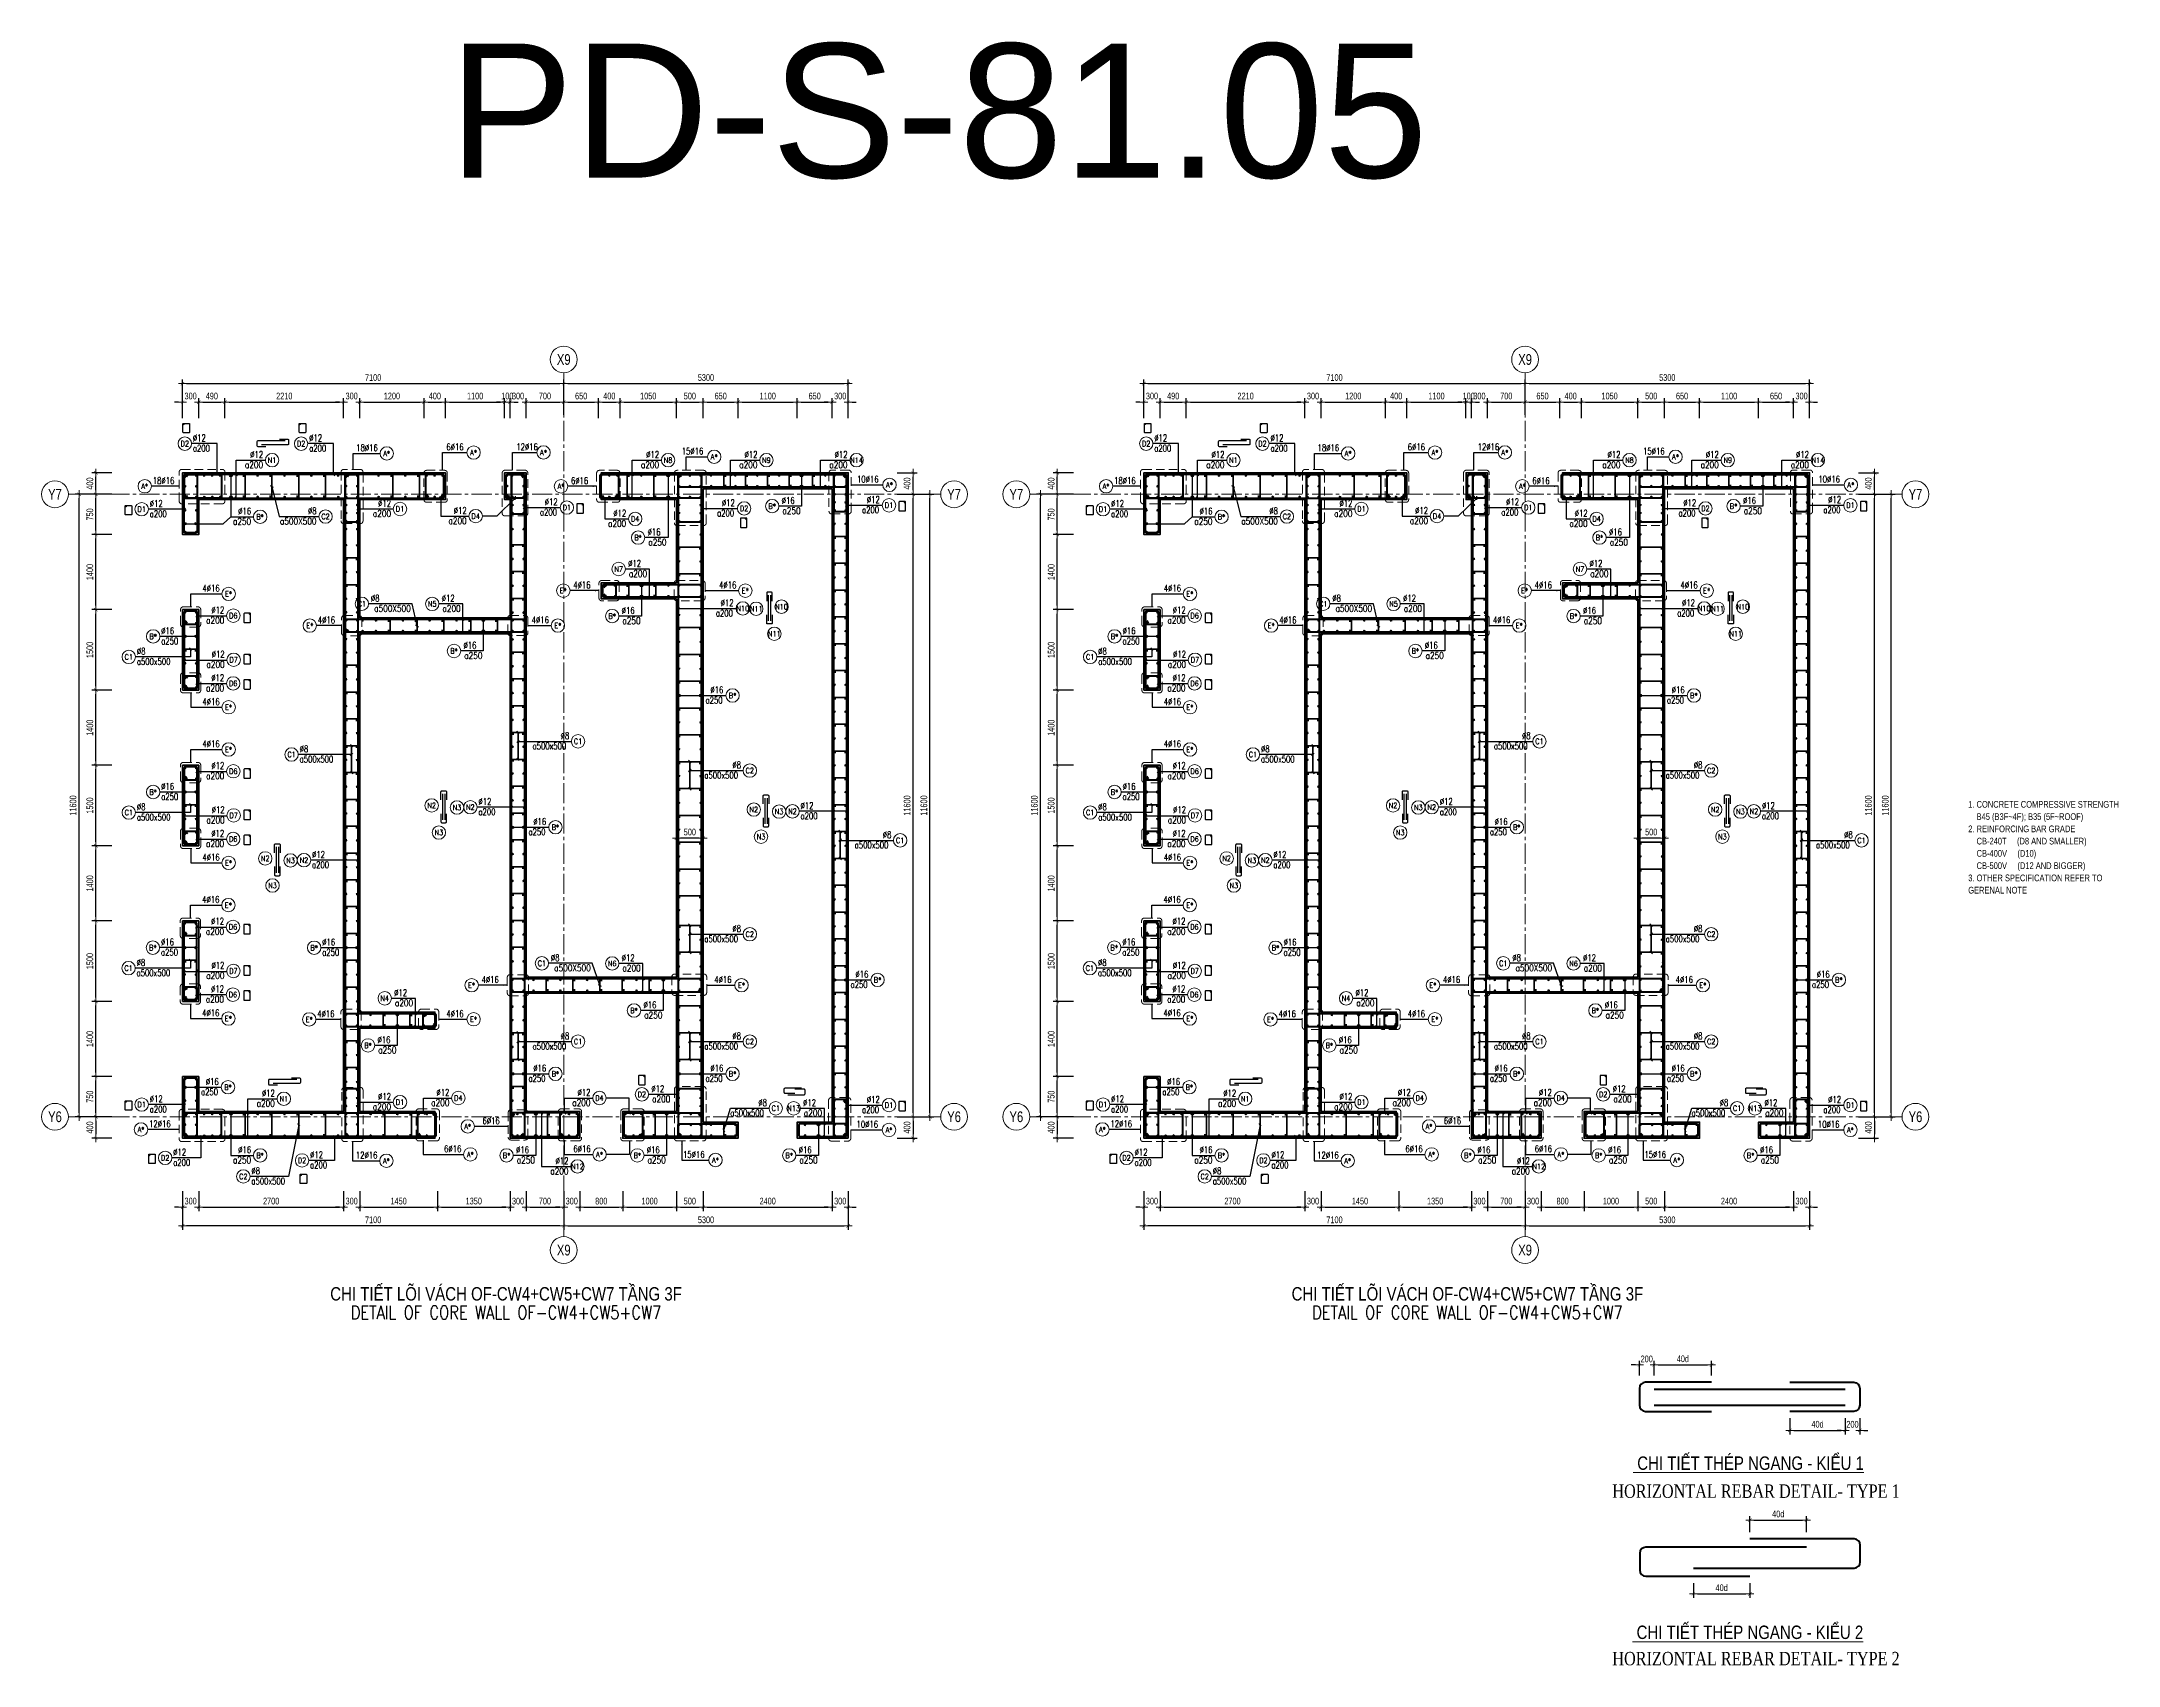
# Model space of a CAD drawing. Header units: millimetres. Extents: x 738475 to 1279438, y -34239 to 156422.
# Drawn here: x 1105050 to 1143741, y 87773 to 118035 of the extents above; entities that cross this region are included whole.
import ezdxf
from ezdxf.enums import TextEntityAlignment as Align

# ---------------------------------------------------------------- set-up
doc = ezdxf.new("R2010")
doc.units = ezdxf.units.MM
doc.header["$MEASUREMENT"] = 0
for name, pattern in [('HIDDEN', [9.525, 6.35, -3.175]), ('HIDDEN2', [4.7625, 3.175, -1.5875]), ('OF_Grid_1$0$CENTER2', [1.125, 0.75, -0.125, 0.125, -0.125])]:
    doc.linetypes.add(name, pattern=pattern)
doc.layers.get('0').update_dxf_attribs({"lineweight": 20})
doc.layers.get('Defpoints').update_dxf_attribs({"color": 151, "lineweight": 9})
for name, color, linetype in [('Hidden', 9, 'HIDDEN'), ('Leader', 6, 'Continuous'), ('Ligature', 1, 'Continuous'), ('Reinforcement', 4, 'Continuous'), ('TIT1', 3, 'Continuous')]:
    doc.layers.add(name, color=color, linetype=linetype)
for name, color, linetype, lineweight in [('KC-LEADER', 153, 'Continuous', 18), ('KC-THEP', 6, 'Continuous', 40), ('NDC_S_ANNO', 7, 'Continuous', 20), ('NDC_S_DIM', 1, 'Continuous', 15), ('NDC_S_ENG TEXT', 2, 'Continuous', 20), ('NDC_S_ENG TITLE', 3, 'Continuous', 20), ('NDC_S_HIDDEN', 8, 'HIDDEN2', 13), ('NDC_S_LEADER', 1, 'Continuous', 15), ('NDC_S_REBAR', 4, 'Continuous', 35), ('NDC_S_STIRRUP', 4, 'Continuous', 40), ('NDC_S_TEXT SYMBOL', 7, 'Continuous', 20), ('NDC_S_VN TEXT', 7, 'Continuous', 20), ('NDC_S_VN TITLE', 6, 'Continuous', 35), ('NDC_S_WALL', 6, 'Continuous', 35), ('OF_Core wall_1.2(2F)$0$NDC_S_WALL', 6, 'Continuous', 35), ('OF_Core wall_1.2(B1-19F)$0$NDC_S_WALL', 6, 'Continuous', 35), ('OF_Grid_1$0$NDC_S_AXIS', 5, 'OF_Grid_1$0$CENTER2', 13), ('OF_Grid_1$0$NDC_S_SYMBOL', 1, 'Continuous', 15), ('OF_Grid_1$0$NDC_S_TEXT SYMBOL', 7, 'Continuous', 20)]:
    doc.layers.add(name, color=color, linetype=linetype, lineweight=lineweight)
doc.styles.add('ARIAL', font='arial.ttf', dxfattribs={"width": 0.8})
doc.styles.add('NDC_ANNO', font='', dxfattribs={"width": 0.8})
doc.styles.add('NDC_ARIAL', font='arial.ttf', dxfattribs={"width": 0.85})
doc.styles.add('NDC_DIM', font='', dxfattribs={"width": 0.75})
doc.styles.add('NDC_EN TXT', font='romans.shx', dxfattribs={"width": 0.8})
doc.styles.add('NDC_VIE TXT', font='arial.ttf', dxfattribs={"width": 0.8})
doc.styles.add('OF_Grid_1$0$NDC_ANNO', font='', dxfattribs={"width": 0.8})
doc.styles.get("Standard").update_dxf_attribs({"font": 'arial.ttf'})
doc.styles.add('VNTIMEH', font='vntimeh.shx', dxfattribs={"width": 0.8, "bigfont": 'vns.shx'})
doc.styles.get('NDC_ANNO').set_extended_font_data('Dotum')
doc.styles.get('NDC_DIM').set_extended_font_data('Dotum')
doc.styles.get('OF_Grid_1$0$NDC_ANNO').set_extended_font_data('Dotum')
doc.dimstyles.new('NDC_1-50', dxfattribs={"dimscale": 50, "dimtxt": 2.5, "dimasz": 1, "dimexe": 1.5, "dimexo": 0, "dimgap": 0.8, "dimtad": 1, "dimdec": 0, "dimdsep": 46, "dimtxsty": 'NDC_ARIAL', "dimblk": 'DIMMARK', "dimcen": 49999.938995, "dimdle": 1.5, "dimclrd": 1, "dimclre": 1, "dimclrt": 3, "dimadec": 0, "dimazin": 0, "dimtfac": 1, "dimtdec": 0, "dimtix": 1, "dimtmove": 2, "dimatfit": 3, "dimfxl": 1, "dimarcsym": 0})
doc.dimstyles.new('NDC_dim_25', dxfattribs={"dimscale": 25, "dimtxt": 2.5, "dimasz": 1.5, "dimexe": 1.5, "dimexo": 2.5, "dimgap": 1, "dimtad": 1, "dimdec": 0, "dimzin": 0, "dimdsep": 46, "dimtxsty": 'NDC_DIM', "dimblk": 'DIMMARK', "dimcen": 0.09, "dimdle": 1.2, "dimclrd": 1, "dimclre": 1, "dimclrt": 3, "dimadec": 0, "dimazin": 0, "dimtfac": 1, "dimtdec": 0, "dimtix": 1, "dimtofl": 0, "dimtmove": 0, "dimatfit": 3, "dimfxl": 6, "dimfxlon": 1, "dimtolj": 1, "dimtzin": 0, "dimarcsym": 0})
doc.dimstyles.new('NDC_dim_30', dxfattribs={"dimscale": 30, "dimtxt": 2.5, "dimasz": 1.5, "dimexe": 1.5, "dimexo": 2.5, "dimgap": 1, "dimtad": 1, "dimdec": 0, "dimzin": 0, "dimdsep": 46, "dimtxsty": 'NDC_DIM', "dimblk": 'DIMMARK', "dimcen": 0.09, "dimdle": 1.2, "dimclrd": 1, "dimclre": 1, "dimclrt": 3, "dimadec": 0, "dimazin": 0, "dimtfac": 1, "dimtdec": 0, "dimtix": 1, "dimtofl": 0, "dimtmove": 0, "dimatfit": 3, "dimfxl": 6, "dimfxlon": 1, "dimtolj": 1, "dimtzin": 0, "dimarcsym": 0})
doc.dimstyles.new('NDC_dim_50', dxfattribs={"dimscale": 50, "dimtxt": 2.5, "dimasz": 1.5, "dimexe": 1.5, "dimexo": 2.5, "dimgap": 1, "dimtad": 1, "dimdec": 0, "dimzin": 0, "dimdsep": 46, "dimtxsty": 'NDC_DIM', "dimblk": 'DIMMARK', "dimcen": 0.09, "dimdle": 1.2, "dimclrd": 1, "dimclre": 1, "dimclrt": 3, "dimadec": 0, "dimazin": 0, "dimtfac": 1, "dimtdec": 0, "dimtix": 1, "dimtofl": 0, "dimtmove": 0, "dimatfit": 3, "dimfxl": 6, "dimfxlon": 1, "dimtolj": 1, "dimtzin": 0, "dimarcsym": 0})

msp = doc.modelspace()

# ---------------------------------------------------------------- texts
at = {"layer": 'NDC_S_ENG TEXT'}
msp.add_text('PD-S-81.05', height=2500, dxfattribs=at).set_placement((1112630.581, 115497.861))
at = {"layer": 'NDC_S_ENG TITLE', "style": 'VNTIMEH', "width": 0.8}
for s, p in [('horizontal rebar detail- type 1', (1134311.969, 90897.112)), ('horizontal rebar detail- type 2', (1134311.969, 87776.77))]:
    msp.add_text(s, height=250, dxfattribs=at).set_placement(p)
at = {"layer": 'NDC_S_VN TEXT', "style": 'ARIAL', "width": 0.8}
for s, p in [('%%u CHI TIẾT THÉP NGANG - KIỂU 1', (1134698.722, 91418.252)), ('%%u CHI TIẾT THÉP NGANG - KIỂU 2', (1134686.351, 88266.334))]:
    msp.add_text(s, height=250, dxfattribs=at).set_placement(p)
at = {"layer": 'NDC_S_VN TEXT', "color": 7, "style": 'NDC_EN TXT', "width": 0.8}
for tag, p in [('N11', (1118364.054, 107465.201)), ('N10', (1118835.023, 107503.361)), ('N11', (1136273.444, 107465.201)), ('N10', (1136744.413, 107503.361)), ('N11', (1118700.575, 106998.358)), ('N11', (1136609.965, 106998.358)), ('N2', (1112317.625, 103799.653)), ('N3', (1112788.594, 103761.493)), ('N2', (1118318.424, 103723.029)), ('N3', (1118789.393, 103684.869)), ('N2', (1130227.014, 103799.653)), ('N3', (1130697.983, 103761.493)), ('N2', (1136227.814, 103723.029)), ('N3', (1136698.783, 103684.869)), ('N3', (1112452.073, 103294.65)), ('N3', (1130361.462, 103294.65)), ('N3', (1118452.872, 103218.026)), ('N3', (1136362.262, 103218.026)), ('N2', (1109217.625, 102812.716)), ('N3', (1109688.594, 102774.556)), ('N2', (1127127.014, 102812.716)), ('N3', (1127597.983, 102774.556)), ('N3', (1109352.073, 102307.713)), ('N3', (1127261.462, 102307.713))]:
    msp.add_attdef(tag, text='3', height=100, dxfattribs=at).set_placement(p, align=Align.MIDDLE)
at = {"layer": 'TIT1', "insert": (1140942.655, 103882.585), "char_height": 125, "width": 2836.52683, "attachment_point": 1, "line_spacing_factor": 1.096296, "style": 'ARIAL'}
msp.add_mtext('\\A1;1. CONCRETE COMPRESSIVE STRENGTH\\P    B45 (B3F~4F); B35 (5F~ROOF)\\P2. REINFORCING BAR GRADE\\P    CB-240T     (D8 AND SMALLER)\\P    CB-400V     (D10)\\P    CB-500V     (D12 AND BIGGER)\\P3. OTHER SPECIFICATION REFER TO GERENAL NOTE ', dxfattribs=at)

# ---------------------------------------------------------------- blocks, each defined once
blk = doc.blocks.new('THEP')
at = {"layer": 'KC-LEADER', "color": 6}
blk.add_circle((0, 0), 14, dxfattribs=at)
at = {"layer": 'KC-THEP'}
for p, q in [((-14, 0), (14, 0)), ((10, 10), (-10, -10)), ((-10, 10), (10, -10)), ((0, 14), (0, -14))]:
    blk.add_line(p, q, dxfattribs=at)
blk = doc.blocks.new('DIMMARK')
at = {"layer": 'NDC_S_DIM', "color": 1}
blk.add_line((-1.5, 0), (1, 0), dxfattribs=at)
at = {"layer": 'NDC_S_DIM', "color": 2, "const_width": 0.1}
blk.add_lwpolyline([(-0.42, -0.42), (0.42, 0.42)], dxfattribs=at)
blk = doc.blocks.new('*U13')
blk.add_circle((-2.5, 0), 2.5)
at = {"layer": 'NDC_S_VN TEXT', "color": 7, "style": 'NDC_EN TXT', "width": 0.8}
blk.add_attdef('SH2', text='', height=2, dxfattribs=at).set_placement((-2.5, 0), align=Align.MIDDLE)
at = {"layer": 'NDC_S_VN TEXT', "color": 3, "style": 'NDC_EN TXT', "width": 0.75}
blk.add_attdef('DK1', (0.5, 0.85), '', height=2.5, dxfattribs=at)
blk = doc.blocks.new('*U9')
blk.add_circle((2.5, 0), 2.5)
at = {"layer": 'NDC_S_VN TEXT', "color": 3, "style": 'NDC_EN TXT', "width": 0.75}
blk.add_attdef('DK2', text='', height=2.5, dxfattribs=at).set_placement((-0.85, 0.85), align=Align.RIGHT)
at = {"layer": 'NDC_S_VN TEXT', "color": 7, "style": 'NDC_EN TXT', "width": 0.8}
blk.add_attdef('SH3', text='', height=2, dxfattribs=at).set_placement((2.5, 0), align=Align.MIDDLE)
blk = doc.blocks.new('*U10')
blk.add_circle((2.5, 0), 2.5)
at = {"layer": 'NDC_S_VN TEXT', "color": 3, "style": 'NDC_EN TXT'}
for tag, width, p in [('DK2', 0.75, (-0.85, 0.85)), ('KC2', 0.8, (-0.85, -2.97))]:
    blk.add_attdef(tag, text='', height=2.5, dxfattribs=dict(at, width=width)).set_placement(p, align=Align.RIGHT)
at = {"layer": 'NDC_S_VN TEXT', "color": 7, "style": 'NDC_EN TXT', "width": 0.8}
blk.add_attdef('SH3', text='', height=2, dxfattribs=at).set_placement((2.5, 0), align=Align.MIDDLE)
blk = doc.blocks.new('*U12')
blk.add_circle((-2.5, 0), 2.5)
at = {"layer": 'NDC_S_VN TEXT', "color": 7, "style": 'NDC_EN TXT', "width": 0.8}
blk.add_attdef('SH2', text='', height=2, dxfattribs=at).set_placement((-2.5, 0), align=Align.MIDDLE)
at = {"layer": 'NDC_S_VN TEXT', "color": 3, "style": 'NDC_EN TXT', "width": 0.75}
for tag, p in [('DK1', (0.5, 0.85)), ('KC1', (0.5, -2.97))]:
    blk.add_attdef(tag, p, '', height=2.5, dxfattribs=at)
blk = doc.blocks.new('A$C72321851')
at = {"layer": 'Ligature'}
for points in [[(-61, -129), (-61, 171, -0.414214), (-43, 189), (26, 189, -0.414214), (43, 171), (43, -4)], [(-40, -4), (-40, -180, 0.414214), (-22, -197), (47, -197, 0.414214), (65, -180), (65, 121)]]:
    blk.add_lwpolyline(points, format="xyb", dxfattribs=at)
blk = doc.blocks.new('*U11')
blk.add_circle((-2.5, 0), 2.5)
at = {"layer": 'NDC_S_VN TEXT', "color": 7, "style": 'NDC_EN TXT', "width": 0.8}
blk.add_attdef('SH2', text='', height=2, dxfattribs=at).set_placement((-2.5, 0), align=Align.MIDDLE)
at = {"layer": 'NDC_S_VN TEXT', "color": 3, "style": 'NDC_EN TXT', "width": 0.75}
for tag, p in [('DK1', (0.5, 0.85)), ('KC1', (0.5, -2.97))]:
    blk.add_attdef(tag, p, '', height=2.5, dxfattribs=at)
blk = doc.blocks.new('A$C7BC65A55')
at = {"layer": 'Ligature'}
for p, q in [((-15, 372, 0), (-15, 39, 0)), ((15, 372, 0), (15, 39, 0))]:
    blk.add_line(p, q, dxfattribs=at)
for points in [[(-36, 297), (-36, 401, -0.414214), (-24, 413), (24, 413, -0.414214), (36, 401), (36, 297)], [(-36, 117), (-36, 12, 0.414214), (-24, 0), (24, 0, 0.414214), (36, 12), (36, 117)]]:
    blk.add_lwpolyline(points, format="xyb", dxfattribs=at)
blk = doc.blocks.new('*D261')
at = {"layer": 'Defpoints', "color": 0, "transparency": 16777216}
for p in [(1134786, 103190), (1134786, 102466), (1135286, 102466)]:
    blk.add_point(p, dxfattribs=at)
at = {"layer": 'NDC_S_DIM', "color": 1, "lineweight": -2, "transparency": 16777216}
for p, q in [((1134786, 102890), (1134786, 103265)), ((1135211, 103190), (1134861, 103190)), ((1135286, 102890), (1135286, 103265))]:
    blk.add_line(p, q, dxfattribs=at)
at = {"layer": 'NDC_S_DIM', "color": 1, "lineweight": -2, "transparency": 16777216, "xscale": 75, "yscale": 75, "zscale": 75, "rotation": 180}
blk.add_blockref('DIMMARK', (1134786, 103190), dxfattribs=at)
at = {"layer": 'NDC_S_DIM', "color": 1, "lineweight": -2, "transparency": 16777216, "xscale": 75, "yscale": 75, "zscale": 75}
blk.add_blockref('DIMMARK', (1135286, 103190), dxfattribs=at)
at = {"layer": 'NDC_S_DIM', "color": 3, "transparency": 16777216, "insert": (1135036, 103303), "char_height": 125, "attachment_point": 5, "style": 'NDC_DIM'}
blk.add_mtext('\\A1;500', dxfattribs=at)
blk = doc.blocks.new('*U207')
at = {"layer": 'KC-THEP', "rotation": 9.66856443638095}
for p in [(0, 99), (0, -99)]:
    blk.add_blockref('THEP', p, dxfattribs=at)
blk = doc.blocks.new('*U206')
at = {"layer": 'NDC_S_HIDDEN', "color": 0, "linetype": 'ByBlock', "lineweight": -2, "transparency": 16777216}
for p in [(0, 0), (250, 0), (500, 0), (750, 0), (1000, 0), (1250, 0), (1500, 0), (1750, 0), (2000, 0), (2250, 0), (2500, 0)]:
    blk.add_blockref('*U207', p, dxfattribs=at)
blk = doc.blocks.new('*U209')
at = {"layer": 'NDC_S_REBAR'}
blk.add_lwpolyline([(-15, -75), (-15, -100, 1), (15, -100), (15, 100, 1), (-15, 100), (-15, 75)], format="xyb", dxfattribs=at)
blk = doc.blocks.new('*U208')
at = {"layer": 'NDC_S_HIDDEN', "color": 0, "linetype": 'ByBlock', "lineweight": -2, "transparency": 16777216}
for p in [(0, 0), (500, 0), (1000, 0), (1500, 0), (2000, 0)]:
    blk.add_blockref('*U209', p, dxfattribs=at)
blk = doc.blocks.new('*U205')
at = {"layer": 'KC-THEP', "rotation": 9.668564436380946}
blk.add_blockref('THEP', (0, 100), dxfattribs=at)
at = {"layer": 'KC-THEP', "xscale": -1, "rotation": 170.331435563619}
blk.add_blockref('THEP', (0, -100), dxfattribs=at)
blk = doc.blocks.new('*U204')
at = {"layer": 'NDC_S_HIDDEN', "color": 0, "linetype": 'ByBlock', "lineweight": -2, "transparency": 16777216}
for p in [(0, 0), (250, 0), (500, 0), (750, 0), (1000, 0), (1250, 0)]:
    blk.add_blockref('*U205', p, dxfattribs=at)
blk = doc.blocks.new('*U203')
at = {"layer": 'NDC_S_REBAR'}
blk.add_lwpolyline([(-15, -75), (-15, -100, 1), (15, -100), (15, 100, 1), (-15, 100), (-15, 75)], format="xyb", dxfattribs=at)
blk = doc.blocks.new('*U202')
at = {"layer": 'NDC_S_HIDDEN', "color": 0, "linetype": 'ByBlock', "lineweight": -2, "transparency": 16777216}
for p in [(0, 0), (500, 0)]:
    blk.add_blockref('*U203', p, dxfattribs=at)
blk = doc.blocks.new('*D254')
at = {"layer": 'Defpoints', "color": 0, "transparency": 16777216}
for p in [(1125586, 97598), (1132686, 96777), (1125586, 95964)]:
    blk.add_point(p, dxfattribs=at)
at = {"layer": 'NDC_S_DIM', "color": 1, "lineweight": -2, "transparency": 16777216}
for p, q in [((1125586, 96264), (1125586, 95889)), ((1132611, 95964), (1125661, 95964)), ((1132686, 96264), (1132686, 95889))]:
    blk.add_line(p, q, dxfattribs=at)
at = {"layer": 'NDC_S_DIM', "color": 1, "lineweight": -2, "transparency": 16777216, "xscale": 75, "yscale": 75, "zscale": 75, "rotation": 180}
blk.add_blockref('DIMMARK', (1125586, 95964), dxfattribs=at)
at = {"layer": 'NDC_S_DIM', "color": 1, "lineweight": -2, "transparency": 16777216, "xscale": 75, "yscale": 75, "zscale": 75}
blk.add_blockref('DIMMARK', (1132686, 95964), dxfattribs=at)
at = {"layer": 'NDC_S_DIM', "color": 3, "transparency": 16777216, "insert": (1129136, 96077), "char_height": 125, "attachment_point": 5, "style": 'NDC_DIM'}
blk.add_mtext('\\A1;7100', dxfattribs=at)
blk = doc.blocks.new('*D255')
at = {"layer": 'Defpoints', "color": 0, "ltscale": 200, "transparency": 16777216}
for p in [(1125586, 97598), (1125886, 97598), (1125586, 96313)]:
    blk.add_point(p, dxfattribs=at)
at = {"layer": 'NDC_S_DIM', "color": 1, "lineweight": -2, "ltscale": 200, "transparency": 16777216}
for p, q in [((1125586, 96613), (1125586, 96238)), ((1125886, 96613), (1125886, 96238)), ((1125511, 96313), (1125436, 96313)), ((1125961, 96313), (1126036, 96313))]:
    blk.add_line(p, q, dxfattribs=at)
at = {"layer": 'NDC_S_DIM', "color": 1, "lineweight": -2, "ltscale": 200, "transparency": 16777216, "xscale": 75, "yscale": 75, "zscale": 75}
blk.add_blockref('DIMMARK', (1125586, 96313), dxfattribs=at)
at = {"layer": 'NDC_S_DIM', "color": 1, "lineweight": -2, "ltscale": 200, "transparency": 16777216, "xscale": 75, "yscale": 75, "zscale": 75, "rotation": 180}
blk.add_blockref('DIMMARK', (1125886, 96313), dxfattribs=at)
at = {"layer": 'NDC_S_DIM', "color": 3, "ltscale": 200, "transparency": 16777216, "insert": (1125736, 96426), "char_height": 125, "attachment_point": 5, "style": 'NDC_DIM'}
blk.add_mtext('\\A1;300', dxfattribs=at)
blk = doc.blocks.new('*D256')
at = {"layer": 'Defpoints', "color": 0, "ltscale": 200, "transparency": 16777216}
for p in [(1125886, 111316), (1125586, 109998), (1125886, 109498)]:
    blk.add_point(p, dxfattribs=at)
at = {"layer": 'NDC_S_DIM', "color": 1, "lineweight": -2, "ltscale": 200, "transparency": 16777216}
for p, q in [((1125511, 111316), (1125436, 111316)), ((1125586, 111016), (1125586, 111391)), ((1125886, 111016), (1125886, 111391)), ((1125961, 111316), (1126036, 111316))]:
    blk.add_line(p, q, dxfattribs=at)
at = {"layer": 'NDC_S_DIM', "color": 1, "lineweight": -2, "ltscale": 200, "transparency": 16777216, "xscale": 75, "yscale": 75, "zscale": 75}
blk.add_blockref('DIMMARK', (1125586, 111316), dxfattribs=at)
at = {"layer": 'NDC_S_DIM', "color": 1, "lineweight": -2, "ltscale": 200, "transparency": 16777216, "xscale": 75, "yscale": 75, "zscale": 75, "rotation": 180}
blk.add_blockref('DIMMARK', (1125886, 111316), dxfattribs=at)
at = {"layer": 'NDC_S_DIM', "color": 3, "ltscale": 200, "transparency": 16777216, "insert": (1125736, 111429), "char_height": 125, "attachment_point": 5, "style": 'NDC_DIM'}
blk.add_mtext('\\A1;300', dxfattribs=at)
blk = doc.blocks.new('*D257')
at = {"layer": 'Defpoints', "color": 0, "ltscale": 200, "transparency": 16777216}
for p in [(1126376, 111316), (1125886, 109498), (1126376, 109312)]:
    blk.add_point(p, dxfattribs=at)
at = {"layer": 'NDC_S_DIM', "color": 1, "lineweight": -2, "ltscale": 200, "transparency": 16777216}
for p, q in [((1125886, 111016), (1125886, 111391)), ((1125961, 111316), (1126301, 111316)), ((1126376, 111016), (1126376, 111391))]:
    blk.add_line(p, q, dxfattribs=at)
at = {"layer": 'NDC_S_DIM', "color": 1, "lineweight": -2, "ltscale": 200, "transparency": 16777216, "xscale": 75, "yscale": 75, "zscale": 75, "rotation": 180}
blk.add_blockref('DIMMARK', (1125886, 111316), dxfattribs=at)
at = {"layer": 'NDC_S_DIM', "color": 1, "lineweight": -2, "ltscale": 200, "transparency": 16777216, "xscale": 75, "yscale": 75, "zscale": 75}
blk.add_blockref('DIMMARK', (1126376, 111316), dxfattribs=at)
at = {"layer": 'NDC_S_DIM', "color": 3, "ltscale": 200, "transparency": 16777216, "insert": (1126131, 111429), "char_height": 125, "attachment_point": 5, "style": 'NDC_DIM'}
blk.add_mtext('\\A1;490', dxfattribs=at)
blk = doc.blocks.new('*D258')
at = {"layer": 'Defpoints', "color": 0, "ltscale": 200, "transparency": 16777216}
for p in [(1128586, 111316), (1128586, 109498), (1126376, 109312)]:
    blk.add_point(p, dxfattribs=at)
at = {"layer": 'NDC_S_DIM', "color": 1, "lineweight": -2, "ltscale": 200, "transparency": 16777216}
for p, q in [((1126376, 111016), (1126376, 111391)), ((1126451, 111316), (1128511, 111316)), ((1128586, 111016), (1128586, 111391))]:
    blk.add_line(p, q, dxfattribs=at)
at = {"layer": 'NDC_S_DIM', "color": 1, "lineweight": -2, "ltscale": 200, "transparency": 16777216, "xscale": 75, "yscale": 75, "zscale": 75, "rotation": 180}
blk.add_blockref('DIMMARK', (1126376, 111316), dxfattribs=at)
at = {"layer": 'NDC_S_DIM', "color": 1, "lineweight": -2, "ltscale": 200, "transparency": 16777216, "xscale": 75, "yscale": 75, "zscale": 75}
blk.add_blockref('DIMMARK', (1128586, 111316), dxfattribs=at)
at = {"layer": 'NDC_S_DIM', "color": 3, "ltscale": 200, "transparency": 16777216, "insert": (1127481, 111429), "char_height": 125, "attachment_point": 5, "style": 'NDC_DIM'}
blk.add_mtext('\\A1;2210', dxfattribs=at)
blk = doc.blocks.new('*D259')
at = {"layer": 'Defpoints', "color": 0, "ltscale": 200, "transparency": 16777216}
for p in [(1128886, 111316), (1128586, 109498), (1128886, 109498)]:
    blk.add_point(p, dxfattribs=at)
at = {"layer": 'NDC_S_DIM', "color": 1, "lineweight": -2, "ltscale": 200, "transparency": 16777216}
for p, q in [((1128511, 111316), (1128436, 111316)), ((1128586, 111016), (1128586, 111391)), ((1128886, 111016), (1128886, 111391)), ((1128961, 111316), (1129036, 111316))]:
    blk.add_line(p, q, dxfattribs=at)
at = {"layer": 'NDC_S_DIM', "color": 1, "lineweight": -2, "ltscale": 200, "transparency": 16777216, "xscale": 75, "yscale": 75, "zscale": 75}
blk.add_blockref('DIMMARK', (1128586, 111316), dxfattribs=at)
at = {"layer": 'NDC_S_DIM', "color": 1, "lineweight": -2, "ltscale": 200, "transparency": 16777216, "xscale": 75, "yscale": 75, "zscale": 75, "rotation": 180}
blk.add_blockref('DIMMARK', (1128886, 111316), dxfattribs=at)
at = {"layer": 'NDC_S_DIM', "color": 3, "ltscale": 200, "transparency": 16777216, "insert": (1128736, 111429), "char_height": 125, "attachment_point": 5, "style": 'NDC_DIM'}
blk.add_mtext('\\A1;300', dxfattribs=at)
blk = doc.blocks.new('*D260')
at = {"layer": 'Defpoints', "color": 0, "ltscale": 200, "transparency": 16777216}
for p in [(1130086, 111316), (1128886, 109498), (1130086, 109784)]:
    blk.add_point(p, dxfattribs=at)
at = {"layer": 'NDC_S_DIM', "color": 1, "lineweight": -2, "ltscale": 200, "transparency": 16777216}
for p, q in [((1128886, 111016), (1128886, 111391)), ((1128961, 111316), (1130011, 111316)), ((1130086, 111016), (1130086, 111391))]:
    blk.add_line(p, q, dxfattribs=at)
at = {"layer": 'NDC_S_DIM', "color": 1, "lineweight": -2, "ltscale": 200, "transparency": 16777216, "xscale": 75, "yscale": 75, "zscale": 75, "rotation": 180}
blk.add_blockref('DIMMARK', (1128886, 111316), dxfattribs=at)
at = {"layer": 'NDC_S_DIM', "color": 1, "lineweight": -2, "ltscale": 200, "transparency": 16777216, "xscale": 75, "yscale": 75, "zscale": 75}
blk.add_blockref('DIMMARK', (1130086, 111316), dxfattribs=at)
at = {"layer": 'NDC_S_DIM', "color": 3, "ltscale": 200, "transparency": 16777216, "insert": (1129486, 111429), "char_height": 125, "attachment_point": 5, "style": 'NDC_DIM'}
blk.add_mtext('\\A1;1200', dxfattribs=at)
blk = doc.blocks.new('*D245')
at = {"layer": 'Defpoints', "color": 0, "ltscale": 200, "transparency": 16777216}
for p in [(1130486, 111316), (1130086, 109784), (1130486, 109748)]:
    blk.add_point(p, dxfattribs=at)
at = {"layer": 'NDC_S_DIM', "color": 1, "lineweight": -2, "ltscale": 200, "transparency": 16777216}
for p, q in [((1130086, 111016), (1130086, 111391)), ((1130161, 111316), (1130411, 111316)), ((1130486, 111016), (1130486, 111391))]:
    blk.add_line(p, q, dxfattribs=at)
at = {"layer": 'NDC_S_DIM', "color": 1, "lineweight": -2, "ltscale": 200, "transparency": 16777216, "xscale": 75, "yscale": 75, "zscale": 75, "rotation": 180}
blk.add_blockref('DIMMARK', (1130086, 111316), dxfattribs=at)
at = {"layer": 'NDC_S_DIM', "color": 1, "lineweight": -2, "ltscale": 200, "transparency": 16777216, "xscale": 75, "yscale": 75, "zscale": 75}
blk.add_blockref('DIMMARK', (1130486, 111316), dxfattribs=at)
at = {"layer": 'NDC_S_DIM', "color": 3, "ltscale": 200, "transparency": 16777216, "insert": (1130286, 111429), "char_height": 125, "attachment_point": 5, "style": 'NDC_DIM'}
blk.add_mtext('\\A1;400', dxfattribs=at)
blk = doc.blocks.new('*D246')
at = {"layer": 'Defpoints', "color": 0, "ltscale": 200, "transparency": 16777216}
for p in [(1131586, 111316), (1130486, 109748), (1131586, 109642)]:
    blk.add_point(p, dxfattribs=at)
at = {"layer": 'NDC_S_DIM', "color": 1, "lineweight": -2, "ltscale": 200, "transparency": 16777216}
for p, q in [((1130486, 111016), (1130486, 111391)), ((1130561, 111316), (1131511, 111316)), ((1131586, 111016), (1131586, 111391))]:
    blk.add_line(p, q, dxfattribs=at)
at = {"layer": 'NDC_S_DIM', "color": 1, "lineweight": -2, "ltscale": 200, "transparency": 16777216, "xscale": 75, "yscale": 75, "zscale": 75, "rotation": 180}
blk.add_blockref('DIMMARK', (1130486, 111316), dxfattribs=at)
at = {"layer": 'NDC_S_DIM', "color": 1, "lineweight": -2, "ltscale": 200, "transparency": 16777216, "xscale": 75, "yscale": 75, "zscale": 75}
blk.add_blockref('DIMMARK', (1131586, 111316), dxfattribs=at)
at = {"layer": 'NDC_S_DIM', "color": 3, "ltscale": 200, "transparency": 16777216, "insert": (1131036, 111429), "char_height": 125, "attachment_point": 5, "style": 'NDC_DIM'}
blk.add_mtext('\\A1;1100', dxfattribs=at)
blk = doc.blocks.new('*D247')
at = {"layer": 'Defpoints', "color": 0, "ltscale": 200, "transparency": 16777216}
for p in [(1131686, 111316), (1131586, 109642), (1131686, 109498)]:
    blk.add_point(p, dxfattribs=at)
at = {"layer": 'NDC_S_DIM', "color": 1, "lineweight": -2, "ltscale": 200, "transparency": 16777216}
for p, q in [((1131511, 111316), (1131436, 111316)), ((1131586, 111016), (1131586, 111391)), ((1131686, 111016), (1131686, 111391)), ((1131761, 111316), (1131836, 111316))]:
    blk.add_line(p, q, dxfattribs=at)
at = {"layer": 'NDC_S_DIM', "color": 1, "lineweight": -2, "ltscale": 200, "transparency": 16777216, "xscale": 75, "yscale": 75, "zscale": 75}
blk.add_blockref('DIMMARK', (1131586, 111316), dxfattribs=at)
at = {"layer": 'NDC_S_DIM', "color": 1, "lineweight": -2, "ltscale": 200, "transparency": 16777216, "xscale": 75, "yscale": 75, "zscale": 75, "rotation": 180}
blk.add_blockref('DIMMARK', (1131686, 111316), dxfattribs=at)
at = {"layer": 'NDC_S_DIM', "color": 3, "ltscale": 200, "transparency": 16777216, "insert": (1131636, 111429), "char_height": 125, "attachment_point": 5, "style": 'NDC_DIM'}
blk.add_mtext('\\A1;100', dxfattribs=at)
blk = doc.blocks.new('*D248')
at = {"layer": 'Defpoints', "color": 0, "ltscale": 200, "transparency": 16777216}
for p in [(1131986, 111316), (1131686, 109498), (1131986, 109498)]:
    blk.add_point(p, dxfattribs=at)
at = {"layer": 'NDC_S_DIM', "color": 1, "lineweight": -2, "ltscale": 200, "transparency": 16777216}
for p, q in [((1131611, 111316), (1131536, 111316)), ((1131686, 111016), (1131686, 111391)), ((1131986, 111016), (1131986, 111391)), ((1132061, 111316), (1132136, 111316))]:
    blk.add_line(p, q, dxfattribs=at)
at = {"layer": 'NDC_S_DIM', "color": 1, "lineweight": -2, "ltscale": 200, "transparency": 16777216, "xscale": 75, "yscale": 75, "zscale": 75}
blk.add_blockref('DIMMARK', (1131686, 111316), dxfattribs=at)
at = {"layer": 'NDC_S_DIM', "color": 1, "lineweight": -2, "ltscale": 200, "transparency": 16777216, "xscale": 75, "yscale": 75, "zscale": 75, "rotation": 180}
blk.add_blockref('DIMMARK', (1131986, 111316), dxfattribs=at)
at = {"layer": 'NDC_S_DIM', "color": 3, "ltscale": 200, "transparency": 16777216, "insert": (1131836, 111429), "char_height": 125, "attachment_point": 5, "style": 'NDC_DIM'}
blk.add_mtext('\\A1;300', dxfattribs=at)
blk = doc.blocks.new('*D249')
at = {"layer": 'Defpoints', "color": 0, "ltscale": 200, "transparency": 16777216}
for p in [(1133736, 111316), (1133336, 109649), (1133736, 109681)]:
    blk.add_point(p, dxfattribs=at)
at = {"layer": 'NDC_S_DIM', "color": 1, "lineweight": -2, "ltscale": 200, "transparency": 16777216}
for p, q in [((1133336, 111016), (1133336, 111391)), ((1133411, 111316), (1133661, 111316)), ((1133736, 111016), (1133736, 111391))]:
    blk.add_line(p, q, dxfattribs=at)
at = {"layer": 'NDC_S_DIM', "color": 1, "lineweight": -2, "ltscale": 200, "transparency": 16777216, "xscale": 75, "yscale": 75, "zscale": 75, "rotation": 180}
blk.add_blockref('DIMMARK', (1133336, 111316), dxfattribs=at)
at = {"layer": 'NDC_S_DIM', "color": 1, "lineweight": -2, "ltscale": 200, "transparency": 16777216, "xscale": 75, "yscale": 75, "zscale": 75}
blk.add_blockref('DIMMARK', (1133736, 111316), dxfattribs=at)
at = {"layer": 'NDC_S_DIM', "color": 3, "ltscale": 200, "transparency": 16777216, "insert": (1133536, 111429), "char_height": 125, "attachment_point": 5, "style": 'NDC_DIM'}
blk.add_mtext('\\A1;400', dxfattribs=at)
blk = doc.blocks.new('*D250')
at = {"layer": 'Defpoints', "color": 0, "ltscale": 200, "transparency": 16777216}
for p in [(1134786, 111316), (1133736, 109681), (1134786, 109498)]:
    blk.add_point(p, dxfattribs=at)
at = {"layer": 'NDC_S_DIM', "color": 1, "lineweight": -2, "ltscale": 200, "transparency": 16777216}
for p, q in [((1133736, 111016), (1133736, 111391)), ((1133811, 111316), (1134711, 111316)), ((1134786, 111016), (1134786, 111391))]:
    blk.add_line(p, q, dxfattribs=at)
at = {"layer": 'NDC_S_DIM', "color": 1, "lineweight": -2, "ltscale": 200, "transparency": 16777216, "xscale": 75, "yscale": 75, "zscale": 75, "rotation": 180}
blk.add_blockref('DIMMARK', (1133736, 111316), dxfattribs=at)
at = {"layer": 'NDC_S_DIM', "color": 1, "lineweight": -2, "ltscale": 200, "transparency": 16777216, "xscale": 75, "yscale": 75, "zscale": 75}
blk.add_blockref('DIMMARK', (1134786, 111316), dxfattribs=at)
at = {"layer": 'NDC_S_DIM', "color": 3, "ltscale": 200, "transparency": 16777216, "insert": (1134261, 111429), "char_height": 125, "attachment_point": 5, "style": 'NDC_DIM'}
blk.add_mtext('\\A1;1050', dxfattribs=at)
blk = doc.blocks.new('*D251')
at = {"layer": 'Defpoints', "color": 0, "ltscale": 200, "transparency": 16777216}
for p in [(1135286, 111316), (1134786, 109498), (1135286, 109698)]:
    blk.add_point(p, dxfattribs=at)
at = {"layer": 'NDC_S_DIM', "color": 1, "lineweight": -2, "ltscale": 200, "transparency": 16777216}
for p, q in [((1134786, 111016), (1134786, 111391)), ((1134861, 111316), (1135211, 111316)), ((1135286, 111016), (1135286, 111391))]:
    blk.add_line(p, q, dxfattribs=at)
at = {"layer": 'NDC_S_DIM', "color": 1, "lineweight": -2, "ltscale": 200, "transparency": 16777216, "xscale": 75, "yscale": 75, "zscale": 75, "rotation": 180}
blk.add_blockref('DIMMARK', (1134786, 111316), dxfattribs=at)
at = {"layer": 'NDC_S_DIM', "color": 1, "lineweight": -2, "ltscale": 200, "transparency": 16777216, "xscale": 75, "yscale": 75, "zscale": 75}
blk.add_blockref('DIMMARK', (1135286, 111316), dxfattribs=at)
at = {"layer": 'NDC_S_DIM', "color": 3, "ltscale": 200, "transparency": 16777216, "insert": (1135036, 111429), "char_height": 125, "attachment_point": 5, "style": 'NDC_DIM'}
blk.add_mtext('\\A1;500', dxfattribs=at)
blk = doc.blocks.new('*D252')
at = {"layer": 'Defpoints', "color": 0, "ltscale": 200, "transparency": 16777216}
for p in [(1135936, 111316), (1135286, 109698), (1135936, 109698)]:
    blk.add_point(p, dxfattribs=at)
at = {"layer": 'NDC_S_DIM', "color": 1, "lineweight": -2, "ltscale": 200, "transparency": 16777216}
for p, q in [((1135286, 111016), (1135286, 111391)), ((1135361, 111316), (1135861, 111316)), ((1135936, 111016), (1135936, 111391))]:
    blk.add_line(p, q, dxfattribs=at)
at = {"layer": 'NDC_S_DIM', "color": 1, "lineweight": -2, "ltscale": 200, "transparency": 16777216, "xscale": 75, "yscale": 75, "zscale": 75, "rotation": 180}
blk.add_blockref('DIMMARK', (1135286, 111316), dxfattribs=at)
at = {"layer": 'NDC_S_DIM', "color": 1, "lineweight": -2, "ltscale": 200, "transparency": 16777216, "xscale": 75, "yscale": 75, "zscale": 75}
blk.add_blockref('DIMMARK', (1135936, 111316), dxfattribs=at)
at = {"layer": 'NDC_S_DIM', "color": 3, "ltscale": 200, "transparency": 16777216, "insert": (1135611, 111429), "char_height": 125, "attachment_point": 5, "style": 'NDC_DIM'}
blk.add_mtext('\\A1;650', dxfattribs=at)
blk = doc.blocks.new('*D253')
at = {"layer": 'Defpoints', "color": 0, "ltscale": 200, "transparency": 16777216}
for p in [(1137037, 111316), (1135937, 109698), (1137037, 109698)]:
    blk.add_point(p, dxfattribs=at)
at = {"layer": 'NDC_S_DIM', "color": 1, "lineweight": -2, "ltscale": 200, "transparency": 16777216}
for p, q in [((1135937, 111016), (1135937, 111391)), ((1136012, 111316), (1136962, 111316)), ((1137037, 111016), (1137037, 111391))]:
    blk.add_line(p, q, dxfattribs=at)
at = {"layer": 'NDC_S_DIM', "color": 1, "lineweight": -2, "ltscale": 200, "transparency": 16777216, "xscale": 75, "yscale": 75, "zscale": 75, "rotation": 180}
blk.add_blockref('DIMMARK', (1135937, 111316), dxfattribs=at)
at = {"layer": 'NDC_S_DIM', "color": 1, "lineweight": -2, "ltscale": 200, "transparency": 16777216, "xscale": 75, "yscale": 75, "zscale": 75}
blk.add_blockref('DIMMARK', (1137037, 111316), dxfattribs=at)
at = {"layer": 'NDC_S_DIM', "color": 3, "ltscale": 200, "transparency": 16777216, "insert": (1136487, 111429), "char_height": 125, "attachment_point": 5, "style": 'NDC_DIM'}
blk.add_mtext('\\A1;1100', dxfattribs=at)
blk = doc.blocks.new('*D241')
at = {"layer": 'Defpoints', "color": 0, "ltscale": 200, "transparency": 16777216}
for p in [(1137687, 111316), (1137037, 109698), (1137687, 109698)]:
    blk.add_point(p, dxfattribs=at)
at = {"layer": 'NDC_S_DIM', "color": 1, "lineweight": -2, "ltscale": 200, "transparency": 16777216}
for p, q in [((1137037, 111016), (1137037, 111391)), ((1137112, 111316), (1137612, 111316)), ((1137687, 111016), (1137687, 111391))]:
    blk.add_line(p, q, dxfattribs=at)
at = {"layer": 'NDC_S_DIM', "color": 1, "lineweight": -2, "ltscale": 200, "transparency": 16777216, "xscale": 75, "yscale": 75, "zscale": 75, "rotation": 180}
blk.add_blockref('DIMMARK', (1137037, 111316), dxfattribs=at)
at = {"layer": 'NDC_S_DIM', "color": 1, "lineweight": -2, "ltscale": 200, "transparency": 16777216, "xscale": 75, "yscale": 75, "zscale": 75}
blk.add_blockref('DIMMARK', (1137687, 111316), dxfattribs=at)
at = {"layer": 'NDC_S_DIM', "color": 3, "ltscale": 200, "transparency": 16777216, "insert": (1137362, 111429), "char_height": 125, "attachment_point": 5, "style": 'NDC_DIM'}
blk.add_mtext('\\A1;650', dxfattribs=at)
blk = doc.blocks.new('*D242')
at = {"layer": 'Defpoints', "color": 0, "ltscale": 200, "transparency": 16777216}
for p in [(1137987, 111316), (1137687, 109698), (1137987, 109698)]:
    blk.add_point(p, dxfattribs=at)
at = {"layer": 'NDC_S_DIM', "color": 1, "lineweight": -2, "ltscale": 200, "transparency": 16777216}
for p, q in [((1137612, 111316), (1137537, 111316)), ((1137687, 111016), (1137687, 111391)), ((1137987, 111016), (1137987, 111391)), ((1138062, 111316), (1138137, 111316))]:
    blk.add_line(p, q, dxfattribs=at)
at = {"layer": 'NDC_S_DIM', "color": 1, "lineweight": -2, "ltscale": 200, "transparency": 16777216, "xscale": 75, "yscale": 75, "zscale": 75}
blk.add_blockref('DIMMARK', (1137687, 111316), dxfattribs=at)
at = {"layer": 'NDC_S_DIM', "color": 1, "lineweight": -2, "ltscale": 200, "transparency": 16777216, "xscale": 75, "yscale": 75, "zscale": 75, "rotation": 180}
blk.add_blockref('DIMMARK', (1137987, 111316), dxfattribs=at)
at = {"layer": 'NDC_S_DIM', "color": 3, "ltscale": 200, "transparency": 16777216, "insert": (1137837, 111429), "char_height": 125, "attachment_point": 5, "style": 'NDC_DIM'}
blk.add_mtext('\\A1;300', dxfattribs=at)
blk = doc.blocks.new('*D243')
at = {"layer": 'Defpoints', "color": 0, "ltscale": 200, "transparency": 16777216}
for p in [(1132686, 111660), (1125586, 110857), (1132686, 110952)]:
    blk.add_point(p, dxfattribs=at)
at = {"layer": 'NDC_S_DIM', "color": 1, "lineweight": -2, "ltscale": 200, "transparency": 16777216}
for p, q in [((1125586, 111360), (1125586, 111735)), ((1125661, 111660), (1132611, 111660)), ((1132686, 111360), (1132686, 111735))]:
    blk.add_line(p, q, dxfattribs=at)
at = {"layer": 'NDC_S_DIM', "color": 1, "lineweight": -2, "ltscale": 200, "transparency": 16777216, "xscale": 75, "yscale": 75, "zscale": 75, "rotation": 180}
blk.add_blockref('DIMMARK', (1125586, 111660), dxfattribs=at)
at = {"layer": 'NDC_S_DIM', "color": 1, "lineweight": -2, "ltscale": 200, "transparency": 16777216, "xscale": 75, "yscale": 75, "zscale": 75}
blk.add_blockref('DIMMARK', (1132686, 111660), dxfattribs=at)
at = {"layer": 'NDC_S_DIM', "color": 3, "ltscale": 200, "transparency": 16777216, "insert": (1129136, 111773), "char_height": 125, "attachment_point": 5, "style": 'NDC_DIM'}
blk.add_mtext('\\A1;7100', dxfattribs=at)
blk = doc.blocks.new('*U16')
at = {"layer": 'OF_Grid_1$0$NDC_S_SYMBOL'}
blk.add_line((0, 5), (0, 9), dxfattribs=at)
blk.add_circle((0, 0), 5, dxfattribs=at)
at = {"layer": 'OF_Grid_1$0$NDC_S_TEXT SYMBOL', "color": 7, "style": 'OF_Grid_1$0$NDC_ANNO', "width": 0.8}
blk.add_attdef('GRID', text='', height=4, dxfattribs=at).set_placement((0, 0), align=Align.MIDDLE)
blk = doc.blocks.new('*U17')
at = {"layer": 'OF_Grid_1$0$NDC_S_SYMBOL'}
blk.add_line((-5, 0), (-9, 0), dxfattribs=at)
blk.add_circle((0, 0), 5, dxfattribs=at)
at = {"layer": 'OF_Grid_1$0$NDC_S_TEXT SYMBOL', "color": 7, "style": 'OF_Grid_1$0$NDC_ANNO', "width": 0.8}
blk.add_attdef('GRID', text='', height=4, rotation=90, dxfattribs=at).set_placement((0, 0), align=Align.MIDDLE)
blk = doc.blocks.new('*U15')
at = {"layer": 'OF_Grid_1$0$NDC_S_SYMBOL'}
blk.add_line((5, 0), (9, 0), dxfattribs=at)
blk.add_circle((0, 0), 5, dxfattribs=at)
at = {"layer": 'OF_Grid_1$0$NDC_S_TEXT SYMBOL', "color": 7, "style": 'OF_Grid_1$0$NDC_ANNO', "width": 0.8}
blk.add_attdef('GRID', text='', height=4, rotation=270, dxfattribs=at).set_placement((0, 0), align=Align.MIDDLE)
blk = doc.blocks.new('*D244')
at = {"layer": 'Defpoints', "color": 0, "ltscale": 200, "transparency": 16777216}
for p in [(1123972, 109998), (1125586, 109998), (1125886, 109598)]:
    blk.add_point(p, dxfattribs=at)
at = {"layer": 'NDC_S_DIM', "color": 1, "lineweight": -2, "ltscale": 200, "transparency": 16777216}
for p, q in [((1124272, 109998), (1123897, 109998)), ((1123972, 109673), (1123972, 109923)), ((1124272, 109598), (1123897, 109598))]:
    blk.add_line(p, q, dxfattribs=at)
at = {"layer": 'NDC_S_DIM', "color": 1, "lineweight": -2, "ltscale": 200, "transparency": 16777216, "xscale": 75, "yscale": 75, "zscale": 75}
for p, rotation in [((1123972, 109998), 90), ((1123972, 109598), 270)]:
    blk.add_blockref('DIMMARK', p, dxfattribs=dict(at, rotation=rotation))
at = {"layer": 'NDC_S_DIM', "color": 3, "ltscale": 200, "transparency": 16777216, "insert": (1123859, 109798), "char_height": 125, "attachment_point": 5, "rotation": 90, "style": 'NDC_DIM'}
blk.add_mtext('\\A1;400', dxfattribs=at)
blk = doc.blocks.new('*D232')
at = {"layer": 'Defpoints', "color": 0, "ltscale": 200, "transparency": 16777216}
for p in [(1125886, 97998), (1123972, 97598), (1125648, 97598)]:
    blk.add_point(p, dxfattribs=at)
at = {"layer": 'NDC_S_DIM', "color": 1, "lineweight": -2, "ltscale": 200, "transparency": 16777216}
for p, q in [((1124272, 97998), (1123897, 97998)), ((1123972, 97923), (1123972, 97673)), ((1124272, 97598), (1123897, 97598))]:
    blk.add_line(p, q, dxfattribs=at)
at = {"layer": 'NDC_S_DIM', "color": 1, "lineweight": -2, "ltscale": 200, "transparency": 16777216, "xscale": 75, "yscale": 75, "zscale": 75}
for p, rotation in [((1123972, 97998), 90), ((1123972, 97598), 270)]:
    blk.add_blockref('DIMMARK', p, dxfattribs=dict(at, rotation=rotation))
at = {"layer": 'NDC_S_DIM', "color": 3, "ltscale": 200, "transparency": 16777216, "insert": (1123859, 97798), "char_height": 125, "attachment_point": 5, "rotation": 90, "style": 'NDC_DIM'}
blk.add_mtext('\\A1;400', dxfattribs=at)
blk = doc.blocks.new('*D233')
at = {"layer": 'Defpoints', "color": 0, "ltscale": 200, "transparency": 16777216}
for p in [(1123659, 109598), (1125700, 109598), (1125700, 97999)]:
    blk.add_point(p, dxfattribs=at)
at = {"layer": 'NDC_S_DIM', "color": 1, "lineweight": -2, "ltscale": 200, "transparency": 16777216}
for p, q in [((1123959, 109598), (1123584, 109598)), ((1123659, 98074), (1123659, 109523)), ((1123959, 97999), (1123584, 97999))]:
    blk.add_line(p, q, dxfattribs=at)
at = {"layer": 'NDC_S_DIM', "color": 1, "lineweight": -2, "ltscale": 200, "transparency": 16777216, "xscale": 75, "yscale": 75, "zscale": 75}
for p, rotation in [((1123659, 109598), 90), ((1123659, 97999), 270)]:
    blk.add_blockref('DIMMARK', p, dxfattribs=dict(at, rotation=rotation))
at = {"layer": 'NDC_S_DIM', "color": 3, "ltscale": 200, "transparency": 16777216, "insert": (1123546, 103798), "char_height": 125, "attachment_point": 5, "rotation": 90, "style": 'NDC_DIM'}
blk.add_mtext('\\A1;11600', dxfattribs=at)
blk = doc.blocks.new('*D234')
at = {"layer": 'Defpoints', "color": 0, "ltscale": 200, "transparency": 16777216}
for p in [(1132686, 111316), (1132686, 110952), (1131986, 109498)]:
    blk.add_point(p, dxfattribs=at)
at = {"layer": 'NDC_S_DIM', "color": 1, "lineweight": -2, "ltscale": 200, "transparency": 16777216}
for p, q in [((1131986, 111016), (1131986, 111391)), ((1132061, 111316), (1132611, 111316)), ((1132686, 111077), (1132686, 111391))]:
    blk.add_line(p, q, dxfattribs=at)
at = {"layer": 'NDC_S_DIM', "color": 1, "lineweight": -2, "ltscale": 200, "transparency": 16777216, "xscale": 75, "yscale": 75, "zscale": 75, "rotation": 180}
blk.add_blockref('DIMMARK', (1131986, 111316), dxfattribs=at)
at = {"layer": 'NDC_S_DIM', "color": 1, "lineweight": -2, "ltscale": 200, "transparency": 16777216, "xscale": 75, "yscale": 75, "zscale": 75}
blk.add_blockref('DIMMARK', (1132686, 111316), dxfattribs=at)
at = {"layer": 'NDC_S_DIM', "color": 3, "ltscale": 200, "transparency": 16777216, "insert": (1132336, 111429), "char_height": 125, "attachment_point": 5, "style": 'NDC_DIM'}
blk.add_mtext('\\A1;700', dxfattribs=at)
blk = doc.blocks.new('*D235')
at = {"layer": 'Defpoints', "color": 0, "ltscale": 200, "transparency": 16777216}
for p in [(1133336, 111316), (1132686, 110952), (1133336, 111023)]:
    blk.add_point(p, dxfattribs=at)
at = {"layer": 'NDC_S_DIM', "color": 1, "lineweight": -2, "ltscale": 200, "transparency": 16777216}
for p, q in [((1132686, 111077), (1132686, 111391)), ((1132761, 111316), (1133261, 111316)), ((1133336, 111148), (1133336, 111391))]:
    blk.add_line(p, q, dxfattribs=at)
at = {"layer": 'NDC_S_DIM', "color": 1, "lineweight": -2, "ltscale": 200, "transparency": 16777216, "xscale": 75, "yscale": 75, "zscale": 75, "rotation": 180}
blk.add_blockref('DIMMARK', (1132686, 111316), dxfattribs=at)
at = {"layer": 'NDC_S_DIM', "color": 1, "lineweight": -2, "ltscale": 200, "transparency": 16777216, "xscale": 75, "yscale": 75, "zscale": 75}
blk.add_blockref('DIMMARK', (1133336, 111316), dxfattribs=at)
at = {"layer": 'NDC_S_DIM', "color": 3, "ltscale": 200, "transparency": 16777216, "insert": (1133011, 111429), "char_height": 125, "attachment_point": 5, "style": 'NDC_DIM'}
blk.add_mtext('\\A1;650', dxfattribs=at)
blk = doc.blocks.new('*D236')
at = {"layer": 'Defpoints', "color": 0, "ltscale": 200, "transparency": 16777216}
for p in [(1137986, 111660), (1132686, 110952), (1137986, 109998)]:
    blk.add_point(p, dxfattribs=at)
at = {"layer": 'NDC_S_DIM', "color": 1, "lineweight": -2, "ltscale": 200, "transparency": 16777216}
for p, q in [((1132686, 111360), (1132686, 111735)), ((1132761, 111660), (1137911, 111660)), ((1137986, 111360), (1137986, 111735))]:
    blk.add_line(p, q, dxfattribs=at)
at = {"layer": 'NDC_S_DIM', "color": 1, "lineweight": -2, "ltscale": 200, "transparency": 16777216, "xscale": 75, "yscale": 75, "zscale": 75, "rotation": 180}
blk.add_blockref('DIMMARK', (1132686, 111660), dxfattribs=at)
at = {"layer": 'NDC_S_DIM', "color": 1, "lineweight": -2, "ltscale": 200, "transparency": 16777216, "xscale": 75, "yscale": 75, "zscale": 75}
blk.add_blockref('DIMMARK', (1137986, 111660), dxfattribs=at)
at = {"layer": 'NDC_S_DIM', "color": 3, "ltscale": 200, "transparency": 16777216, "insert": (1135336, 111773), "char_height": 125, "attachment_point": 5, "style": 'NDC_DIM'}
blk.add_mtext('\\A1;5300', dxfattribs=at)
blk = doc.blocks.new('*D237')
at = {"layer": 'Defpoints', "color": 0, "transparency": 16777216}
for p in [(1137986, 109598), (1139197, 109598), (1137986, 97998)]:
    blk.add_point(p, dxfattribs=at)
at = {"layer": 'NDC_S_DIM', "color": 1, "lineweight": -2, "transparency": 16777216}
for p, q in [((1138897, 109598), (1139272, 109598)), ((1139197, 98073), (1139197, 109523)), ((1138897, 97998), (1139272, 97998))]:
    blk.add_line(p, q, dxfattribs=at)
at = {"layer": 'NDC_S_DIM', "color": 1, "lineweight": -2, "transparency": 16777216, "xscale": 75, "yscale": 75, "zscale": 75}
for p, rotation in [((1139197, 109598), 90), ((1139197, 97998), 270)]:
    blk.add_blockref('DIMMARK', p, dxfattribs=dict(at, rotation=rotation))
at = {"layer": 'NDC_S_DIM', "color": 3, "transparency": 16777216, "insert": (1139084, 103798), "char_height": 125, "attachment_point": 5, "rotation": 90, "style": 'NDC_DIM'}
blk.add_mtext('\\A1;11600', dxfattribs=at)
blk = doc.blocks.new('*D238')
at = {"layer": 'Defpoints', "color": 0, "ltscale": 200, "transparency": 16777216}
for p in [(1137986, 109998), (1139197, 109998), (1137986, 109598)]:
    blk.add_point(p, dxfattribs=at)
at = {"layer": 'NDC_S_DIM', "color": 1, "lineweight": -2, "ltscale": 200, "transparency": 16777216}
for p, q in [((1138897, 109998), (1139272, 109998)), ((1139197, 109673), (1139197, 109923)), ((1138897, 109598), (1139272, 109598))]:
    blk.add_line(p, q, dxfattribs=at)
at = {"layer": 'NDC_S_DIM', "color": 1, "lineweight": -2, "ltscale": 200, "transparency": 16777216, "xscale": 75, "yscale": 75, "zscale": 75}
for p, rotation in [((1139197, 109998), 90), ((1139197, 109598), 270)]:
    blk.add_blockref('DIMMARK', p, dxfattribs=dict(at, rotation=rotation))
at = {"layer": 'NDC_S_DIM', "color": 3, "ltscale": 200, "transparency": 16777216, "insert": (1139084, 109798), "char_height": 125, "attachment_point": 5, "rotation": 90, "style": 'NDC_DIM'}
blk.add_mtext('\\A1;400', dxfattribs=at)
blk = doc.blocks.new('*D239')
at = {"layer": 'Defpoints', "color": 0, "ltscale": 200, "transparency": 16777216}
for p in [(1137986, 97998), (1137986, 97598), (1139197, 97598)]:
    blk.add_point(p, dxfattribs=at)
at = {"layer": 'NDC_S_DIM', "color": 1, "lineweight": -2, "ltscale": 200, "transparency": 16777216}
for p, q in [((1138897, 97998), (1139272, 97998)), ((1139197, 97923), (1139197, 97673)), ((1138897, 97598), (1139272, 97598))]:
    blk.add_line(p, q, dxfattribs=at)
at = {"layer": 'NDC_S_DIM', "color": 1, "lineweight": -2, "ltscale": 200, "transparency": 16777216, "xscale": 75, "yscale": 75, "zscale": 75}
for p, rotation in [((1139197, 97998), 90), ((1139197, 97598), 270)]:
    blk.add_blockref('DIMMARK', p, dxfattribs=dict(at, rotation=rotation))
at = {"layer": 'NDC_S_DIM', "color": 3, "ltscale": 200, "transparency": 16777216, "insert": (1139084, 97798), "char_height": 125, "attachment_point": 5, "rotation": 90, "style": 'NDC_DIM'}
blk.add_mtext('\\A1;400', dxfattribs=at)
blk = doc.blocks.new('*D240')
at = {"layer": 'Defpoints', "color": 0, "ltscale": 200, "transparency": 16777216}
for p in [(1137986, 109598), (1139509, 109598), (1137986, 97999)]:
    blk.add_point(p, dxfattribs=at)
at = {"layer": 'NDC_S_DIM', "color": 1, "lineweight": -2, "ltscale": 200, "transparency": 16777216}
for p, q in [((1139209, 109598), (1139584, 109598)), ((1139509, 98074), (1139509, 109523)), ((1139209, 97999), (1139584, 97999))]:
    blk.add_line(p, q, dxfattribs=at)
at = {"layer": 'NDC_S_DIM', "color": 1, "lineweight": -2, "ltscale": 200, "transparency": 16777216, "xscale": 75, "yscale": 75, "zscale": 75}
for p, rotation in [((1139509, 109598), 90), ((1139509, 97999), 270)]:
    blk.add_blockref('DIMMARK', p, dxfattribs=dict(at, rotation=rotation))
at = {"layer": 'NDC_S_DIM', "color": 3, "ltscale": 200, "transparency": 16777216, "insert": (1139397, 103798), "char_height": 125, "attachment_point": 5, "rotation": 90, "style": 'NDC_DIM'}
blk.add_mtext('\\A1;11600', dxfattribs=at)
blk = doc.blocks.new('*D223')
at = {"layer": 'Defpoints', "color": 0, "ltscale": 200, "transparency": 16777216}
for p in [(1128586, 98098), (1125886, 97598), (1128586, 96313)]:
    blk.add_point(p, dxfattribs=at)
at = {"layer": 'NDC_S_DIM', "color": 1, "lineweight": -2, "ltscale": 200, "transparency": 16777216}
for p, q in [((1125886, 96613), (1125886, 96238)), ((1128586, 96613), (1128586, 96238)), ((1125961, 96313), (1128511, 96313))]:
    blk.add_line(p, q, dxfattribs=at)
at = {"layer": 'NDC_S_DIM', "color": 1, "lineweight": -2, "ltscale": 200, "transparency": 16777216, "xscale": 75, "yscale": 75, "zscale": 75, "rotation": 180}
blk.add_blockref('DIMMARK', (1125886, 96313), dxfattribs=at)
at = {"layer": 'NDC_S_DIM', "color": 1, "lineweight": -2, "ltscale": 200, "transparency": 16777216, "xscale": 75, "yscale": 75, "zscale": 75}
blk.add_blockref('DIMMARK', (1128586, 96313), dxfattribs=at)
at = {"layer": 'NDC_S_DIM', "color": 3, "ltscale": 200, "transparency": 16777216, "insert": (1127236, 96426), "char_height": 125, "attachment_point": 5, "style": 'NDC_DIM'}
blk.add_mtext('\\A1;2700', dxfattribs=at)
blk = doc.blocks.new('*D224')
at = {"layer": 'Defpoints', "color": 0, "ltscale": 200, "transparency": 16777216}
for p in [(1128586, 98098), (1128886, 98098), (1128886, 96313)]:
    blk.add_point(p, dxfattribs=at)
at = {"layer": 'NDC_S_DIM', "color": 1, "lineweight": -2, "ltscale": 200, "transparency": 16777216}
for p, q in [((1128586, 96613), (1128586, 96238)), ((1128886, 96613), (1128886, 96238)), ((1128511, 96313), (1128436, 96313)), ((1128961, 96313), (1129036, 96313))]:
    blk.add_line(p, q, dxfattribs=at)
at = {"layer": 'NDC_S_DIM', "color": 1, "lineweight": -2, "ltscale": 200, "transparency": 16777216, "xscale": 75, "yscale": 75, "zscale": 75}
blk.add_blockref('DIMMARK', (1128586, 96313), dxfattribs=at)
at = {"layer": 'NDC_S_DIM', "color": 1, "lineweight": -2, "ltscale": 200, "transparency": 16777216, "xscale": 75, "yscale": 75, "zscale": 75, "rotation": 180}
blk.add_blockref('DIMMARK', (1128886, 96313), dxfattribs=at)
at = {"layer": 'NDC_S_DIM', "color": 3, "ltscale": 200, "transparency": 16777216, "insert": (1128736, 96426), "char_height": 125, "attachment_point": 5, "style": 'NDC_DIM'}
blk.add_mtext('\\A1;300', dxfattribs=at)
blk = doc.blocks.new('*D225')
at = {"layer": 'Defpoints', "color": 0, "ltscale": 200, "transparency": 16777216}
for p in [(1128886, 98098), (1130336, 98098), (1130336, 96313)]:
    blk.add_point(p, dxfattribs=at)
at = {"layer": 'NDC_S_DIM', "color": 1, "lineweight": -2, "ltscale": 200, "transparency": 16777216}
for p, q in [((1128886, 96613), (1128886, 96238)), ((1130336, 96613), (1130336, 96238)), ((1128961, 96313), (1130261, 96313))]:
    blk.add_line(p, q, dxfattribs=at)
at = {"layer": 'NDC_S_DIM', "color": 1, "lineweight": -2, "ltscale": 200, "transparency": 16777216, "xscale": 75, "yscale": 75, "zscale": 75, "rotation": 180}
blk.add_blockref('DIMMARK', (1128886, 96313), dxfattribs=at)
at = {"layer": 'NDC_S_DIM', "color": 1, "lineweight": -2, "ltscale": 200, "transparency": 16777216, "xscale": 75, "yscale": 75, "zscale": 75}
blk.add_blockref('DIMMARK', (1130336, 96313), dxfattribs=at)
at = {"layer": 'NDC_S_DIM', "color": 3, "ltscale": 200, "transparency": 16777216, "insert": (1129611, 96426), "char_height": 125, "attachment_point": 5, "style": 'NDC_DIM'}
blk.add_mtext('\\A1;1450', dxfattribs=at)
blk = doc.blocks.new('*D226')
at = {"layer": 'Defpoints', "color": 0, "ltscale": 200, "transparency": 16777216}
for p in [(1130336, 98098), (1131686, 98061), (1131686, 96313)]:
    blk.add_point(p, dxfattribs=at)
at = {"layer": 'NDC_S_DIM', "color": 1, "lineweight": -2, "ltscale": 200, "transparency": 16777216}
for p, q in [((1130336, 96613), (1130336, 96238)), ((1131686, 96613), (1131686, 96238)), ((1130411, 96313), (1131611, 96313))]:
    blk.add_line(p, q, dxfattribs=at)
at = {"layer": 'NDC_S_DIM', "color": 1, "lineweight": -2, "ltscale": 200, "transparency": 16777216, "xscale": 75, "yscale": 75, "zscale": 75, "rotation": 180}
blk.add_blockref('DIMMARK', (1130336, 96313), dxfattribs=at)
at = {"layer": 'NDC_S_DIM', "color": 1, "lineweight": -2, "ltscale": 200, "transparency": 16777216, "xscale": 75, "yscale": 75, "zscale": 75}
blk.add_blockref('DIMMARK', (1131686, 96313), dxfattribs=at)
at = {"layer": 'NDC_S_DIM', "color": 3, "ltscale": 200, "transparency": 16777216, "insert": (1131011, 96426), "char_height": 125, "attachment_point": 5, "style": 'NDC_DIM'}
blk.add_mtext('\\A1;1350', dxfattribs=at)
blk = doc.blocks.new('*D227')
at = {"layer": 'Defpoints', "color": 0, "ltscale": 200, "transparency": 16777216}
for p in [(1131686, 98061), (1131986, 98213), (1131986, 96313)]:
    blk.add_point(p, dxfattribs=at)
at = {"layer": 'NDC_S_DIM', "color": 1, "lineweight": -2, "ltscale": 200, "transparency": 16777216}
for p, q in [((1131686, 96613), (1131686, 96238)), ((1131986, 96613), (1131986, 96238)), ((1131611, 96313), (1131536, 96313)), ((1132061, 96313), (1132136, 96313))]:
    blk.add_line(p, q, dxfattribs=at)
at = {"layer": 'NDC_S_DIM', "color": 1, "lineweight": -2, "ltscale": 200, "transparency": 16777216, "xscale": 75, "yscale": 75, "zscale": 75}
blk.add_blockref('DIMMARK', (1131686, 96313), dxfattribs=at)
at = {"layer": 'NDC_S_DIM', "color": 1, "lineweight": -2, "ltscale": 200, "transparency": 16777216, "xscale": 75, "yscale": 75, "zscale": 75, "rotation": 180}
blk.add_blockref('DIMMARK', (1131986, 96313), dxfattribs=at)
at = {"layer": 'NDC_S_DIM', "color": 3, "ltscale": 200, "transparency": 16777216, "insert": (1131836, 96426), "char_height": 125, "attachment_point": 5, "style": 'NDC_DIM'}
blk.add_mtext('\\A1;300', dxfattribs=at)
blk = doc.blocks.new('*D228')
at = {"layer": 'Defpoints', "color": 0, "ltscale": 200, "transparency": 16777216}
for p in [(1131986, 98213), (1132686, 98098), (1132686, 96313)]:
    blk.add_point(p, dxfattribs=at)
at = {"layer": 'NDC_S_DIM', "color": 1, "lineweight": -2, "ltscale": 200, "transparency": 16777216}
for p, q in [((1131986, 96613), (1131986, 96238)), ((1132686, 96613), (1132686, 96238)), ((1132061, 96313), (1132611, 96313))]:
    blk.add_line(p, q, dxfattribs=at)
at = {"layer": 'NDC_S_DIM', "color": 1, "lineweight": -2, "ltscale": 200, "transparency": 16777216, "xscale": 75, "yscale": 75, "zscale": 75, "rotation": 180}
blk.add_blockref('DIMMARK', (1131986, 96313), dxfattribs=at)
at = {"layer": 'NDC_S_DIM', "color": 1, "lineweight": -2, "ltscale": 200, "transparency": 16777216, "xscale": 75, "yscale": 75, "zscale": 75}
blk.add_blockref('DIMMARK', (1132686, 96313), dxfattribs=at)
at = {"layer": 'NDC_S_DIM', "color": 3, "ltscale": 200, "transparency": 16777216, "insert": (1132336, 96426), "char_height": 125, "attachment_point": 5, "style": 'NDC_DIM'}
blk.add_mtext('\\A1;700', dxfattribs=at)
blk = doc.blocks.new('*D229')
at = {"layer": 'Defpoints', "color": 0, "ltscale": 200, "transparency": 16777216}
for p in [(1132686, 98098), (1132986, 98098), (1132986, 96313)]:
    blk.add_point(p, dxfattribs=at)
at = {"layer": 'NDC_S_DIM', "color": 1, "lineweight": -2, "ltscale": 200, "transparency": 16777216}
for p, q in [((1132686, 96613), (1132686, 96238)), ((1132986, 96613), (1132986, 96238)), ((1132611, 96313), (1132536, 96313)), ((1133061, 96313), (1133136, 96313))]:
    blk.add_line(p, q, dxfattribs=at)
at = {"layer": 'NDC_S_DIM', "color": 1, "lineweight": -2, "ltscale": 200, "transparency": 16777216, "xscale": 75, "yscale": 75, "zscale": 75}
blk.add_blockref('DIMMARK', (1132686, 96313), dxfattribs=at)
at = {"layer": 'NDC_S_DIM', "color": 1, "lineweight": -2, "ltscale": 200, "transparency": 16777216, "xscale": 75, "yscale": 75, "zscale": 75, "rotation": 180}
blk.add_blockref('DIMMARK', (1132986, 96313), dxfattribs=at)
at = {"layer": 'NDC_S_DIM', "color": 3, "ltscale": 200, "transparency": 16777216, "insert": (1132836, 96426), "char_height": 125, "attachment_point": 5, "style": 'NDC_DIM'}
blk.add_mtext('\\A1;300', dxfattribs=at)
blk = doc.blocks.new('*D230')
at = {"layer": 'Defpoints', "color": 0, "ltscale": 200, "transparency": 16777216}
for p in [(1132986, 98098), (1133786, 98098), (1133786, 96313)]:
    blk.add_point(p, dxfattribs=at)
at = {"layer": 'NDC_S_DIM', "color": 1, "lineweight": -2, "ltscale": 200, "transparency": 16777216}
for p, q in [((1132986, 96613), (1132986, 96238)), ((1133786, 96613), (1133786, 96238)), ((1133061, 96313), (1133711, 96313))]:
    blk.add_line(p, q, dxfattribs=at)
at = {"layer": 'NDC_S_DIM', "color": 1, "lineweight": -2, "ltscale": 200, "transparency": 16777216, "xscale": 75, "yscale": 75, "zscale": 75, "rotation": 180}
blk.add_blockref('DIMMARK', (1132986, 96313), dxfattribs=at)
at = {"layer": 'NDC_S_DIM', "color": 1, "lineweight": -2, "ltscale": 200, "transparency": 16777216, "xscale": 75, "yscale": 75, "zscale": 75}
blk.add_blockref('DIMMARK', (1133786, 96313), dxfattribs=at)
at = {"layer": 'NDC_S_DIM', "color": 3, "ltscale": 200, "transparency": 16777216, "insert": (1133386, 96426), "char_height": 125, "attachment_point": 5, "style": 'NDC_DIM'}
blk.add_mtext('\\A1;800', dxfattribs=at)
blk = doc.blocks.new('*D231')
at = {"layer": 'Defpoints', "color": 0, "ltscale": 200, "transparency": 16777216}
for p in [(1133786, 98098), (1134786, 98098), (1134786, 96313)]:
    blk.add_point(p, dxfattribs=at)
at = {"layer": 'NDC_S_DIM', "color": 1, "lineweight": -2, "ltscale": 200, "transparency": 16777216}
for p, q in [((1133786, 96613), (1133786, 96238)), ((1134786, 96613), (1134786, 96238)), ((1133861, 96313), (1134711, 96313))]:
    blk.add_line(p, q, dxfattribs=at)
at = {"layer": 'NDC_S_DIM', "color": 1, "lineweight": -2, "ltscale": 200, "transparency": 16777216, "xscale": 75, "yscale": 75, "zscale": 75, "rotation": 180}
blk.add_blockref('DIMMARK', (1133786, 96313), dxfattribs=at)
at = {"layer": 'NDC_S_DIM', "color": 1, "lineweight": -2, "ltscale": 200, "transparency": 16777216, "xscale": 75, "yscale": 75, "zscale": 75}
blk.add_blockref('DIMMARK', (1134786, 96313), dxfattribs=at)
at = {"layer": 'NDC_S_DIM', "color": 3, "ltscale": 200, "transparency": 16777216, "insert": (1134286, 96426), "char_height": 125, "attachment_point": 5, "style": 'NDC_DIM'}
blk.add_mtext('\\A1;1000', dxfattribs=at)
blk = doc.blocks.new('*D210')
at = {"layer": 'Defpoints', "color": 0, "ltscale": 200, "transparency": 16777216}
for p in [(1134786, 98098), (1135286, 98098), (1135286, 96313)]:
    blk.add_point(p, dxfattribs=at)
at = {"layer": 'NDC_S_DIM', "color": 1, "lineweight": -2, "ltscale": 200, "transparency": 16777216}
for p, q in [((1134786, 96613), (1134786, 96238)), ((1135286, 96613), (1135286, 96238)), ((1134861, 96313), (1135211, 96313))]:
    blk.add_line(p, q, dxfattribs=at)
at = {"layer": 'NDC_S_DIM', "color": 1, "lineweight": -2, "ltscale": 200, "transparency": 16777216, "xscale": 75, "yscale": 75, "zscale": 75, "rotation": 180}
blk.add_blockref('DIMMARK', (1134786, 96313), dxfattribs=at)
at = {"layer": 'NDC_S_DIM', "color": 1, "lineweight": -2, "ltscale": 200, "transparency": 16777216, "xscale": 75, "yscale": 75, "zscale": 75}
blk.add_blockref('DIMMARK', (1135286, 96313), dxfattribs=at)
at = {"layer": 'NDC_S_DIM', "color": 3, "ltscale": 200, "transparency": 16777216, "insert": (1135036, 96426), "char_height": 125, "attachment_point": 5, "style": 'NDC_DIM'}
blk.add_mtext('\\A1;500', dxfattribs=at)
blk = doc.blocks.new('*D211')
at = {"layer": 'Defpoints', "color": 0, "ltscale": 200, "transparency": 16777216}
for p in [(1135286, 98098), (1137686, 97898), (1137686, 96313)]:
    blk.add_point(p, dxfattribs=at)
at = {"layer": 'NDC_S_DIM', "color": 1, "lineweight": -2, "ltscale": 200, "transparency": 16777216}
for p, q in [((1135286, 96613), (1135286, 96238)), ((1137686, 96613), (1137686, 96238)), ((1135361, 96313), (1137611, 96313))]:
    blk.add_line(p, q, dxfattribs=at)
at = {"layer": 'NDC_S_DIM', "color": 1, "lineweight": -2, "ltscale": 200, "transparency": 16777216, "xscale": 75, "yscale": 75, "zscale": 75, "rotation": 180}
blk.add_blockref('DIMMARK', (1135286, 96313), dxfattribs=at)
at = {"layer": 'NDC_S_DIM', "color": 1, "lineweight": -2, "ltscale": 200, "transparency": 16777216, "xscale": 75, "yscale": 75, "zscale": 75}
blk.add_blockref('DIMMARK', (1137686, 96313), dxfattribs=at)
at = {"layer": 'NDC_S_DIM', "color": 3, "ltscale": 200, "transparency": 16777216, "insert": (1136486, 96426), "char_height": 125, "attachment_point": 5, "style": 'NDC_DIM'}
blk.add_mtext('\\A1;2400', dxfattribs=at)
blk = doc.blocks.new('*D212')
at = {"layer": 'Defpoints', "color": 0, "ltscale": 200, "transparency": 16777216}
for p in [(1137687, 97898), (1137987, 97921), (1137987, 96313)]:
    blk.add_point(p, dxfattribs=at)
at = {"layer": 'NDC_S_DIM', "color": 1, "lineweight": -2, "ltscale": 200, "transparency": 16777216}
for p, q in [((1137687, 96613), (1137687, 96238)), ((1137987, 96613), (1137987, 96238)), ((1137612, 96313), (1137537, 96313)), ((1138062, 96313), (1138137, 96313))]:
    blk.add_line(p, q, dxfattribs=at)
at = {"layer": 'NDC_S_DIM', "color": 1, "lineweight": -2, "ltscale": 200, "transparency": 16777216, "xscale": 75, "yscale": 75, "zscale": 75}
blk.add_blockref('DIMMARK', (1137687, 96313), dxfattribs=at)
at = {"layer": 'NDC_S_DIM', "color": 1, "lineweight": -2, "ltscale": 200, "transparency": 16777216, "xscale": 75, "yscale": 75, "zscale": 75, "rotation": 180}
blk.add_blockref('DIMMARK', (1137987, 96313), dxfattribs=at)
at = {"layer": 'NDC_S_DIM', "color": 3, "ltscale": 200, "transparency": 16777216, "insert": (1137837, 96426), "char_height": 125, "attachment_point": 5, "style": 'NDC_DIM'}
blk.add_mtext('\\A1;300', dxfattribs=at)
blk = doc.blocks.new('*D213')
at = {"layer": 'Defpoints', "color": 0, "ltscale": 200, "transparency": 16777216}
for p in [(1137987, 97598), (1132687, 96777), (1137987, 95964)]:
    blk.add_point(p, dxfattribs=at)
at = {"layer": 'NDC_S_DIM', "color": 1, "lineweight": -2, "ltscale": 200, "transparency": 16777216}
for p, q in [((1132687, 96264), (1132687, 95889)), ((1132762, 95964), (1137912, 95964)), ((1137987, 96264), (1137987, 95889))]:
    blk.add_line(p, q, dxfattribs=at)
at = {"layer": 'NDC_S_DIM', "color": 1, "lineweight": -2, "ltscale": 200, "transparency": 16777216, "xscale": 75, "yscale": 75, "zscale": 75, "rotation": 180}
blk.add_blockref('DIMMARK', (1132687, 95964), dxfattribs=at)
at = {"layer": 'NDC_S_DIM', "color": 1, "lineweight": -2, "ltscale": 200, "transparency": 16777216, "xscale": 75, "yscale": 75, "zscale": 75}
blk.add_blockref('DIMMARK', (1137987, 95964), dxfattribs=at)
at = {"layer": 'NDC_S_DIM', "color": 3, "ltscale": 200, "transparency": 16777216, "insert": (1135337, 96077), "char_height": 125, "attachment_point": 5, "style": 'NDC_DIM'}
blk.add_mtext('\\A1;5300', dxfattribs=at)
blk = doc.blocks.new('*D214')
at = {"layer": 'Defpoints', "color": 0, "ltscale": 200, "transparency": 16777216}
for p in [(1123972, 98748), (1125886, 98748), (1125886, 97998)]:
    blk.add_point(p, dxfattribs=at)
at = {"layer": 'NDC_S_DIM', "color": 1, "lineweight": -2, "ltscale": 200, "transparency": 16777216}
for p, q in [((1124272, 98748), (1123897, 98748)), ((1123972, 98073), (1123972, 98673)), ((1124272, 97998), (1123897, 97998))]:
    blk.add_line(p, q, dxfattribs=at)
at = {"layer": 'NDC_S_DIM', "color": 1, "lineweight": -2, "ltscale": 200, "transparency": 16777216, "xscale": 75, "yscale": 75, "zscale": 75}
for p, rotation in [((1123972, 98748), 90), ((1123972, 97998), 270)]:
    blk.add_blockref('DIMMARK', p, dxfattribs=dict(at, rotation=rotation))
at = {"layer": 'NDC_S_DIM', "color": 3, "ltscale": 200, "transparency": 16777216, "insert": (1123859, 98373), "char_height": 125, "attachment_point": 5, "rotation": 90, "style": 'NDC_DIM'}
blk.add_mtext('\\A1;750', dxfattribs=at)
blk = doc.blocks.new('*D215')
at = {"layer": 'Defpoints', "color": 0, "ltscale": 200, "transparency": 16777216}
for p in [(1123972, 100148), (1125642, 100148), (1125886, 98748)]:
    blk.add_point(p, dxfattribs=at)
at = {"layer": 'NDC_S_DIM', "color": 1, "lineweight": -2, "ltscale": 200, "transparency": 16777216}
for p, q in [((1124272, 100148), (1123897, 100148)), ((1123972, 98823), (1123972, 100073)), ((1124272, 98748), (1123897, 98748))]:
    blk.add_line(p, q, dxfattribs=at)
at = {"layer": 'NDC_S_DIM', "color": 1, "lineweight": -2, "ltscale": 200, "transparency": 16777216, "xscale": 75, "yscale": 75, "zscale": 75}
for p, rotation in [((1123972, 100148), 90), ((1123972, 98748), 270)]:
    blk.add_blockref('DIMMARK', p, dxfattribs=dict(at, rotation=rotation))
at = {"layer": 'NDC_S_DIM', "color": 3, "ltscale": 200, "transparency": 16777216, "insert": (1123859, 99448), "char_height": 125, "attachment_point": 5, "rotation": 90, "style": 'NDC_DIM'}
blk.add_mtext('\\A1;1400', dxfattribs=at)
blk = doc.blocks.new('*D216')
at = {"layer": 'Defpoints', "color": 0, "ltscale": 200, "transparency": 16777216}
for p in [(1123972, 101648), (1125736, 101648), (1125642, 100148)]:
    blk.add_point(p, dxfattribs=at)
at = {"layer": 'NDC_S_DIM', "color": 1, "lineweight": -2, "ltscale": 200, "transparency": 16777216}
for p, q in [((1124272, 101648), (1123897, 101648)), ((1123972, 100223), (1123972, 101573)), ((1124272, 100148), (1123897, 100148))]:
    blk.add_line(p, q, dxfattribs=at)
at = {"layer": 'NDC_S_DIM', "color": 1, "lineweight": -2, "ltscale": 200, "transparency": 16777216, "xscale": 75, "yscale": 75, "zscale": 75}
for p, rotation in [((1123972, 101648), 90), ((1123972, 100148), 270)]:
    blk.add_blockref('DIMMARK', p, dxfattribs=dict(at, rotation=rotation))
at = {"layer": 'NDC_S_DIM', "color": 3, "ltscale": 200, "transparency": 16777216, "insert": (1123859, 100898), "char_height": 125, "attachment_point": 5, "rotation": 90, "style": 'NDC_DIM'}
blk.add_mtext('\\A1;1500', dxfattribs=at)
blk = doc.blocks.new('*D217')
at = {"layer": 'Defpoints', "color": 0, "ltscale": 200, "transparency": 16777216}
for p in [(1123972, 103048), (1125736, 103048), (1125736, 101648)]:
    blk.add_point(p, dxfattribs=at)
at = {"layer": 'NDC_S_DIM', "color": 1, "lineweight": -2, "ltscale": 200, "transparency": 16777216}
for p, q in [((1124272, 103048), (1123897, 103048)), ((1123972, 101723), (1123972, 102973)), ((1124272, 101648), (1123897, 101648))]:
    blk.add_line(p, q, dxfattribs=at)
at = {"layer": 'NDC_S_DIM', "color": 1, "lineweight": -2, "ltscale": 200, "transparency": 16777216, "xscale": 75, "yscale": 75, "zscale": 75}
for p, rotation in [((1123972, 103048), 90), ((1123972, 101648), 270)]:
    blk.add_blockref('DIMMARK', p, dxfattribs=dict(at, rotation=rotation))
at = {"layer": 'NDC_S_DIM', "color": 3, "ltscale": 200, "transparency": 16777216, "insert": (1123859, 102348), "char_height": 125, "attachment_point": 5, "rotation": 90, "style": 'NDC_DIM'}
blk.add_mtext('\\A1;1400', dxfattribs=at)
blk = doc.blocks.new('*D218')
at = {"layer": 'Defpoints', "color": 0, "ltscale": 200, "transparency": 16777216}
for p in [(1123972, 104548), (1125736, 104548), (1125736, 103048)]:
    blk.add_point(p, dxfattribs=at)
at = {"layer": 'NDC_S_DIM', "color": 1, "lineweight": -2, "ltscale": 200, "transparency": 16777216}
for p, q in [((1124272, 104548), (1123897, 104548)), ((1123972, 103123), (1123972, 104473)), ((1124272, 103048), (1123897, 103048))]:
    blk.add_line(p, q, dxfattribs=at)
at = {"layer": 'NDC_S_DIM', "color": 1, "lineweight": -2, "ltscale": 200, "transparency": 16777216, "xscale": 75, "yscale": 75, "zscale": 75}
for p, rotation in [((1123972, 104548), 90), ((1123972, 103048), 270)]:
    blk.add_blockref('DIMMARK', p, dxfattribs=dict(at, rotation=rotation))
at = {"layer": 'NDC_S_DIM', "color": 3, "ltscale": 200, "transparency": 16777216, "insert": (1123859, 103798), "char_height": 125, "attachment_point": 5, "rotation": 90, "style": 'NDC_DIM'}
blk.add_mtext('\\A1;1500', dxfattribs=at)
blk = doc.blocks.new('*D219')
at = {"layer": 'Defpoints', "color": 0, "ltscale": 200, "transparency": 16777216}
for p in [(1123972, 105948), (1125736, 105948), (1125736, 104548)]:
    blk.add_point(p, dxfattribs=at)
at = {"layer": 'NDC_S_DIM', "color": 1, "lineweight": -2, "ltscale": 200, "transparency": 16777216}
for p, q in [((1124272, 105948), (1123897, 105948)), ((1123972, 104623), (1123972, 105873)), ((1124272, 104548), (1123897, 104548))]:
    blk.add_line(p, q, dxfattribs=at)
at = {"layer": 'NDC_S_DIM', "color": 1, "lineweight": -2, "ltscale": 200, "transparency": 16777216, "xscale": 75, "yscale": 75, "zscale": 75}
for p, rotation in [((1123972, 105948), 90), ((1123972, 104548), 270)]:
    blk.add_blockref('DIMMARK', p, dxfattribs=dict(at, rotation=rotation))
at = {"layer": 'NDC_S_DIM', "color": 3, "ltscale": 200, "transparency": 16777216, "insert": (1123859, 105248), "char_height": 125, "attachment_point": 5, "rotation": 90, "style": 'NDC_DIM'}
blk.add_mtext('\\A1;1400', dxfattribs=at)
blk = doc.blocks.new('*D220')
at = {"layer": 'Defpoints', "color": 0, "ltscale": 200, "transparency": 16777216}
for p in [(1123972, 107448), (1125736, 107448), (1125736, 105948)]:
    blk.add_point(p, dxfattribs=at)
at = {"layer": 'NDC_S_DIM', "color": 1, "lineweight": -2, "ltscale": 200, "transparency": 16777216}
for p, q in [((1124272, 107448), (1123897, 107448)), ((1123972, 106023), (1123972, 107373)), ((1124272, 105948), (1123897, 105948))]:
    blk.add_line(p, q, dxfattribs=at)
at = {"layer": 'NDC_S_DIM', "color": 1, "lineweight": -2, "ltscale": 200, "transparency": 16777216, "xscale": 75, "yscale": 75, "zscale": 75}
for p, rotation in [((1123972, 107448), 90), ((1123972, 105948), 270)]:
    blk.add_blockref('DIMMARK', p, dxfattribs=dict(at, rotation=rotation))
at = {"layer": 'NDC_S_DIM', "color": 3, "ltscale": 200, "transparency": 16777216, "insert": (1123859, 106698), "char_height": 125, "attachment_point": 5, "rotation": 90, "style": 'NDC_DIM'}
blk.add_mtext('\\A1;1500', dxfattribs=at)
blk = doc.blocks.new('*D221')
at = {"layer": 'Defpoints', "color": 0, "ltscale": 200, "transparency": 16777216}
for p in [(1123972, 108848), (1125736, 108848), (1125736, 107448)]:
    blk.add_point(p, dxfattribs=at)
at = {"layer": 'NDC_S_DIM', "color": 1, "lineweight": -2, "ltscale": 200, "transparency": 16777216}
for p, q in [((1124272, 108848), (1123897, 108848)), ((1123972, 107523), (1123972, 108773)), ((1124272, 107448), (1123897, 107448))]:
    blk.add_line(p, q, dxfattribs=at)
at = {"layer": 'NDC_S_DIM', "color": 1, "lineweight": -2, "ltscale": 200, "transparency": 16777216, "xscale": 75, "yscale": 75, "zscale": 75}
for p, rotation in [((1123972, 108848), 90), ((1123972, 107448), 270)]:
    blk.add_blockref('DIMMARK', p, dxfattribs=dict(at, rotation=rotation))
at = {"layer": 'NDC_S_DIM', "color": 3, "ltscale": 200, "transparency": 16777216, "insert": (1123859, 108148), "char_height": 125, "attachment_point": 5, "rotation": 90, "style": 'NDC_DIM'}
blk.add_mtext('\\A1;1400', dxfattribs=at)
blk = doc.blocks.new('*D222')
at = {"layer": 'Defpoints', "color": 0, "ltscale": 200, "transparency": 16777216}
for p in [(1123972, 109598), (1125700, 109598), (1125736, 108848)]:
    blk.add_point(p, dxfattribs=at)
at = {"layer": 'NDC_S_DIM', "color": 1, "lineweight": -2, "ltscale": 200, "transparency": 16777216}
for p, q in [((1124272, 109598), (1123897, 109598)), ((1123972, 108923), (1123972, 109523)), ((1124272, 108848), (1123897, 108848))]:
    blk.add_line(p, q, dxfattribs=at)
at = {"layer": 'NDC_S_DIM', "color": 1, "lineweight": -2, "ltscale": 200, "transparency": 16777216, "xscale": 75, "yscale": 75, "zscale": 75}
for p, rotation in [((1123972, 109598), 90), ((1123972, 108848), 270)]:
    blk.add_blockref('DIMMARK', p, dxfattribs=dict(at, rotation=rotation))
at = {"layer": 'NDC_S_DIM', "color": 3, "ltscale": 200, "transparency": 16777216, "insert": (1123859, 109223), "char_height": 125, "attachment_point": 5, "rotation": 90, "style": 'NDC_DIM'}
blk.add_mtext('\\A1;750', dxfattribs=at)
blk = doc.blocks.new('Drawing name_symbol')
at = {"layer": 'NDC_S_ENG TITLE', "style": 'NDC_EN TXT', "width": 0.8}
blk.add_attdef('SECTDET1', text='', height=5, dxfattribs=at).set_placement((0, 1.01), align=Align.CENTER)
at = {"layer": 'NDC_S_TEXT SYMBOL', "lineweight": 25, "style": 'NDC_ANNO', "width": 0.8}
blk.add_attdef('SSCALE', text='', height=2.5, dxfattribs=at).set_placement((0, -4), align=Align.CENTER)
at = {"layer": 'NDC_S_VN TITLE', "style": 'NDC_VIE TXT', "width": 0.8}
blk.add_attdef('SECTDET2', text='', height=5, dxfattribs=at).set_placement((0, 7.97), align=Align.CENTER)
blk = doc.blocks.new('*D1419')
at = {"layer": 'Defpoints', "color": 0, "transparency": 16777216}
for p in [(1116877, 103190), (1116877, 102466), (1117377, 102466)]:
    blk.add_point(p, dxfattribs=at)
at = {"layer": 'NDC_S_DIM', "color": 1, "lineweight": -2, "transparency": 16777216}
for p, q in [((1116877, 102890), (1116877, 103265)), ((1117302, 103190), (1116952, 103190)), ((1117377, 102890), (1117377, 103265))]:
    blk.add_line(p, q, dxfattribs=at)
at = {"layer": 'NDC_S_DIM', "color": 1, "lineweight": -2, "transparency": 16777216, "xscale": 75, "yscale": 75, "zscale": 75, "rotation": 180}
blk.add_blockref('DIMMARK', (1116877, 103190), dxfattribs=at)
at = {"layer": 'NDC_S_DIM', "color": 1, "lineweight": -2, "transparency": 16777216, "xscale": 75, "yscale": 75, "zscale": 75}
blk.add_blockref('DIMMARK', (1117377, 103190), dxfattribs=at)
at = {"layer": 'NDC_S_DIM', "color": 3, "transparency": 16777216, "insert": (1117127, 103303), "char_height": 125, "attachment_point": 5, "style": 'NDC_DIM'}
blk.add_mtext('\\A1;500', dxfattribs=at)
blk = doc.blocks.new('*U1415')
at = {"layer": 'KC-THEP', "rotation": 9.66856443638095}
for p in [(0, 99), (0, -99)]:
    blk.add_blockref('THEP', p, dxfattribs=at)
blk = doc.blocks.new('*U1414')
at = {"layer": 'NDC_S_HIDDEN', "color": 0, "linetype": 'ByBlock', "lineweight": -2, "transparency": 16777216}
for p in [(0, 0), (250, 0), (500, 0), (750, 0), (1000, 0), (1250, 0), (1500, 0), (1750, 0), (2000, 0), (2250, 0), (2500, 0)]:
    blk.add_blockref('*U1415', p, dxfattribs=at)
blk = doc.blocks.new('*U1417')
at = {"layer": 'NDC_S_REBAR'}
blk.add_lwpolyline([(-15, -75), (-15, -100, 1), (15, -100), (15, 100, 1), (-15, 100), (-15, 75)], format="xyb", dxfattribs=at)
blk = doc.blocks.new('*U1416')
at = {"layer": 'NDC_S_HIDDEN', "color": 0, "linetype": 'ByBlock', "lineweight": -2, "transparency": 16777216}
for p in [(0, 0), (500, 0), (1000, 0), (1500, 0), (2000, 0)]:
    blk.add_blockref('*U1417', p, dxfattribs=at)
blk = doc.blocks.new('*U1413')
at = {"layer": 'KC-THEP', "rotation": 9.668564436380946}
blk.add_blockref('THEP', (0, 100), dxfattribs=at)
at = {"layer": 'KC-THEP', "xscale": -1, "rotation": 170.331435563619}
blk.add_blockref('THEP', (0, -100), dxfattribs=at)
blk = doc.blocks.new('*U1412')
at = {"layer": 'NDC_S_HIDDEN', "color": 0, "linetype": 'ByBlock', "lineweight": -2, "transparency": 16777216}
for p in [(0, 0), (250, 0), (500, 0), (750, 0), (1000, 0), (1250, 0)]:
    blk.add_blockref('*U1413', p, dxfattribs=at)
blk = doc.blocks.new('*U1411')
at = {"layer": 'NDC_S_REBAR'}
blk.add_lwpolyline([(-15, -75), (-15, -100, 1), (15, -100), (15, 100, 1), (-15, 100), (-15, 75)], format="xyb", dxfattribs=at)
blk = doc.blocks.new('*U1418')
at = {"layer": 'NDC_S_HIDDEN', "color": 0, "linetype": 'ByBlock', "lineweight": -2, "transparency": 16777216}
for p in [(0, 0), (500, 0)]:
    blk.add_blockref('*U1411', p, dxfattribs=at)
blk = doc.blocks.new('*D1420')
at = {"layer": 'Defpoints', "color": 0, "transparency": 16777216}
for p in [(1107677, 97598), (1114777, 96777), (1107677, 95964)]:
    blk.add_point(p, dxfattribs=at)
at = {"layer": 'NDC_S_DIM', "color": 1, "lineweight": -2, "transparency": 16777216}
for p, q in [((1107677, 96264), (1107677, 95889)), ((1114702, 95964), (1107752, 95964)), ((1114777, 96264), (1114777, 95889))]:
    blk.add_line(p, q, dxfattribs=at)
at = {"layer": 'NDC_S_DIM', "color": 1, "lineweight": -2, "transparency": 16777216, "xscale": 75, "yscale": 75, "zscale": 75, "rotation": 180}
blk.add_blockref('DIMMARK', (1107677, 95964), dxfattribs=at)
at = {"layer": 'NDC_S_DIM', "color": 1, "lineweight": -2, "transparency": 16777216, "xscale": 75, "yscale": 75, "zscale": 75}
blk.add_blockref('DIMMARK', (1114777, 95964), dxfattribs=at)
at = {"layer": 'NDC_S_DIM', "color": 3, "transparency": 16777216, "insert": (1111227, 96077), "char_height": 125, "attachment_point": 5, "style": 'NDC_DIM'}
blk.add_mtext('\\A1;7100', dxfattribs=at)
blk = doc.blocks.new('*D1421')
at = {"layer": 'Defpoints', "color": 0, "ltscale": 200, "transparency": 16777216}
for p in [(1107677, 97598), (1107977, 97598), (1107677, 96313)]:
    blk.add_point(p, dxfattribs=at)
at = {"layer": 'NDC_S_DIM', "color": 1, "lineweight": -2, "ltscale": 200, "transparency": 16777216}
for p, q in [((1107677, 96613), (1107677, 96238)), ((1107977, 96613), (1107977, 96238)), ((1107602, 96313), (1107527, 96313)), ((1108052, 96313), (1108127, 96313))]:
    blk.add_line(p, q, dxfattribs=at)
at = {"layer": 'NDC_S_DIM', "color": 1, "lineweight": -2, "ltscale": 200, "transparency": 16777216, "xscale": 75, "yscale": 75, "zscale": 75}
blk.add_blockref('DIMMARK', (1107677, 96313), dxfattribs=at)
at = {"layer": 'NDC_S_DIM', "color": 1, "lineweight": -2, "ltscale": 200, "transparency": 16777216, "xscale": 75, "yscale": 75, "zscale": 75, "rotation": 180}
blk.add_blockref('DIMMARK', (1107977, 96313), dxfattribs=at)
at = {"layer": 'NDC_S_DIM', "color": 3, "ltscale": 200, "transparency": 16777216, "insert": (1107827, 96426), "char_height": 125, "attachment_point": 5, "style": 'NDC_DIM'}
blk.add_mtext('\\A1;300', dxfattribs=at)
blk = doc.blocks.new('*D1422')
at = {"layer": 'Defpoints', "color": 0, "ltscale": 200, "transparency": 16777216}
for p in [(1107977, 111316), (1107677, 109998), (1107977, 109498)]:
    blk.add_point(p, dxfattribs=at)
at = {"layer": 'NDC_S_DIM', "color": 1, "lineweight": -2, "ltscale": 200, "transparency": 16777216}
for p, q in [((1107602, 111316), (1107527, 111316)), ((1107677, 111016), (1107677, 111391)), ((1107977, 111016), (1107977, 111391)), ((1108052, 111316), (1108127, 111316))]:
    blk.add_line(p, q, dxfattribs=at)
at = {"layer": 'NDC_S_DIM', "color": 1, "lineweight": -2, "ltscale": 200, "transparency": 16777216, "xscale": 75, "yscale": 75, "zscale": 75}
blk.add_blockref('DIMMARK', (1107677, 111316), dxfattribs=at)
at = {"layer": 'NDC_S_DIM', "color": 1, "lineweight": -2, "ltscale": 200, "transparency": 16777216, "xscale": 75, "yscale": 75, "zscale": 75, "rotation": 180}
blk.add_blockref('DIMMARK', (1107977, 111316), dxfattribs=at)
at = {"layer": 'NDC_S_DIM', "color": 3, "ltscale": 200, "transparency": 16777216, "insert": (1107827, 111429), "char_height": 125, "attachment_point": 5, "style": 'NDC_DIM'}
blk.add_mtext('\\A1;300', dxfattribs=at)
blk = doc.blocks.new('*D1423')
at = {"layer": 'Defpoints', "color": 0, "ltscale": 200, "transparency": 16777216}
for p in [(1108467, 111316), (1107977, 109498), (1108467, 109312)]:
    blk.add_point(p, dxfattribs=at)
at = {"layer": 'NDC_S_DIM', "color": 1, "lineweight": -2, "ltscale": 200, "transparency": 16777216}
for p, q in [((1107977, 111016), (1107977, 111391)), ((1108052, 111316), (1108392, 111316)), ((1108467, 111016), (1108467, 111391))]:
    blk.add_line(p, q, dxfattribs=at)
at = {"layer": 'NDC_S_DIM', "color": 1, "lineweight": -2, "ltscale": 200, "transparency": 16777216, "xscale": 75, "yscale": 75, "zscale": 75, "rotation": 180}
blk.add_blockref('DIMMARK', (1107977, 111316), dxfattribs=at)
at = {"layer": 'NDC_S_DIM', "color": 1, "lineweight": -2, "ltscale": 200, "transparency": 16777216, "xscale": 75, "yscale": 75, "zscale": 75}
blk.add_blockref('DIMMARK', (1108467, 111316), dxfattribs=at)
at = {"layer": 'NDC_S_DIM', "color": 3, "ltscale": 200, "transparency": 16777216, "insert": (1108222, 111429), "char_height": 125, "attachment_point": 5, "style": 'NDC_DIM'}
blk.add_mtext('\\A1;490', dxfattribs=at)
blk = doc.blocks.new('*D1424')
at = {"layer": 'Defpoints', "color": 0, "ltscale": 200, "transparency": 16777216}
for p in [(1110677, 111316), (1110677, 109498), (1108467, 109312)]:
    blk.add_point(p, dxfattribs=at)
at = {"layer": 'NDC_S_DIM', "color": 1, "lineweight": -2, "ltscale": 200, "transparency": 16777216}
for p, q in [((1108467, 111016), (1108467, 111391)), ((1108542, 111316), (1110602, 111316)), ((1110677, 111016), (1110677, 111391))]:
    blk.add_line(p, q, dxfattribs=at)
at = {"layer": 'NDC_S_DIM', "color": 1, "lineweight": -2, "ltscale": 200, "transparency": 16777216, "xscale": 75, "yscale": 75, "zscale": 75, "rotation": 180}
blk.add_blockref('DIMMARK', (1108467, 111316), dxfattribs=at)
at = {"layer": 'NDC_S_DIM', "color": 1, "lineweight": -2, "ltscale": 200, "transparency": 16777216, "xscale": 75, "yscale": 75, "zscale": 75}
blk.add_blockref('DIMMARK', (1110677, 111316), dxfattribs=at)
at = {"layer": 'NDC_S_DIM', "color": 3, "ltscale": 200, "transparency": 16777216, "insert": (1109572, 111429), "char_height": 125, "attachment_point": 5, "style": 'NDC_DIM'}
blk.add_mtext('\\A1;2210', dxfattribs=at)
blk = doc.blocks.new('*D1425')
at = {"layer": 'Defpoints', "color": 0, "ltscale": 200, "transparency": 16777216}
for p in [(1110977, 111316), (1110677, 109498), (1110977, 109498)]:
    blk.add_point(p, dxfattribs=at)
at = {"layer": 'NDC_S_DIM', "color": 1, "lineweight": -2, "ltscale": 200, "transparency": 16777216}
for p, q in [((1110602, 111316), (1110527, 111316)), ((1110677, 111016), (1110677, 111391)), ((1110977, 111016), (1110977, 111391)), ((1111052, 111316), (1111127, 111316))]:
    blk.add_line(p, q, dxfattribs=at)
at = {"layer": 'NDC_S_DIM', "color": 1, "lineweight": -2, "ltscale": 200, "transparency": 16777216, "xscale": 75, "yscale": 75, "zscale": 75}
blk.add_blockref('DIMMARK', (1110677, 111316), dxfattribs=at)
at = {"layer": 'NDC_S_DIM', "color": 1, "lineweight": -2, "ltscale": 200, "transparency": 16777216, "xscale": 75, "yscale": 75, "zscale": 75, "rotation": 180}
blk.add_blockref('DIMMARK', (1110977, 111316), dxfattribs=at)
at = {"layer": 'NDC_S_DIM', "color": 3, "ltscale": 200, "transparency": 16777216, "insert": (1110827, 111429), "char_height": 125, "attachment_point": 5, "style": 'NDC_DIM'}
blk.add_mtext('\\A1;300', dxfattribs=at)
blk = doc.blocks.new('*D1426')
at = {"layer": 'Defpoints', "color": 0, "ltscale": 200, "transparency": 16777216}
for p in [(1112176, 111316), (1110977, 109498), (1112176, 109784)]:
    blk.add_point(p, dxfattribs=at)
at = {"layer": 'NDC_S_DIM', "color": 1, "lineweight": -2, "ltscale": 200, "transparency": 16777216}
for p, q in [((1110977, 111016), (1110977, 111391)), ((1111052, 111316), (1112101, 111316)), ((1112176, 111016), (1112176, 111391))]:
    blk.add_line(p, q, dxfattribs=at)
at = {"layer": 'NDC_S_DIM', "color": 1, "lineweight": -2, "ltscale": 200, "transparency": 16777216, "xscale": 75, "yscale": 75, "zscale": 75, "rotation": 180}
blk.add_blockref('DIMMARK', (1110977, 111316), dxfattribs=at)
at = {"layer": 'NDC_S_DIM', "color": 1, "lineweight": -2, "ltscale": 200, "transparency": 16777216, "xscale": 75, "yscale": 75, "zscale": 75}
blk.add_blockref('DIMMARK', (1112176, 111316), dxfattribs=at)
at = {"layer": 'NDC_S_DIM', "color": 3, "ltscale": 200, "transparency": 16777216, "insert": (1111577, 111429), "char_height": 125, "attachment_point": 5, "style": 'NDC_DIM'}
blk.add_mtext('\\A1;1200', dxfattribs=at)
blk = doc.blocks.new('*D1427')
at = {"layer": 'Defpoints', "color": 0, "ltscale": 200, "transparency": 16777216}
for p in [(1112576, 111316), (1112176, 109784), (1112576, 109748)]:
    blk.add_point(p, dxfattribs=at)
at = {"layer": 'NDC_S_DIM', "color": 1, "lineweight": -2, "ltscale": 200, "transparency": 16777216}
for p, q in [((1112176, 111016), (1112176, 111391)), ((1112251, 111316), (1112501, 111316)), ((1112576, 111016), (1112576, 111391))]:
    blk.add_line(p, q, dxfattribs=at)
at = {"layer": 'NDC_S_DIM', "color": 1, "lineweight": -2, "ltscale": 200, "transparency": 16777216, "xscale": 75, "yscale": 75, "zscale": 75, "rotation": 180}
blk.add_blockref('DIMMARK', (1112176, 111316), dxfattribs=at)
at = {"layer": 'NDC_S_DIM', "color": 1, "lineweight": -2, "ltscale": 200, "transparency": 16777216, "xscale": 75, "yscale": 75, "zscale": 75}
blk.add_blockref('DIMMARK', (1112576, 111316), dxfattribs=at)
at = {"layer": 'NDC_S_DIM', "color": 3, "ltscale": 200, "transparency": 16777216, "insert": (1112376, 111429), "char_height": 125, "attachment_point": 5, "style": 'NDC_DIM'}
blk.add_mtext('\\A1;400', dxfattribs=at)
blk = doc.blocks.new('*D1428')
at = {"layer": 'Defpoints', "color": 0, "ltscale": 200, "transparency": 16777216}
for p in [(1113677, 111316), (1112576, 109748), (1113677, 109642)]:
    blk.add_point(p, dxfattribs=at)
at = {"layer": 'NDC_S_DIM', "color": 1, "lineweight": -2, "ltscale": 200, "transparency": 16777216}
for p, q in [((1112576, 111016), (1112576, 111391)), ((1112651, 111316), (1113602, 111316)), ((1113677, 111016), (1113677, 111391))]:
    blk.add_line(p, q, dxfattribs=at)
at = {"layer": 'NDC_S_DIM', "color": 1, "lineweight": -2, "ltscale": 200, "transparency": 16777216, "xscale": 75, "yscale": 75, "zscale": 75, "rotation": 180}
blk.add_blockref('DIMMARK', (1112576, 111316), dxfattribs=at)
at = {"layer": 'NDC_S_DIM', "color": 1, "lineweight": -2, "ltscale": 200, "transparency": 16777216, "xscale": 75, "yscale": 75, "zscale": 75}
blk.add_blockref('DIMMARK', (1113677, 111316), dxfattribs=at)
at = {"layer": 'NDC_S_DIM', "color": 3, "ltscale": 200, "transparency": 16777216, "insert": (1113127, 111429), "char_height": 125, "attachment_point": 5, "style": 'NDC_DIM'}
blk.add_mtext('\\A1;1100', dxfattribs=at)
blk = doc.blocks.new('*D1429')
at = {"layer": 'Defpoints', "color": 0, "ltscale": 200, "transparency": 16777216}
for p in [(1113777, 111316), (1113677, 109642), (1113777, 109498)]:
    blk.add_point(p, dxfattribs=at)
at = {"layer": 'NDC_S_DIM', "color": 1, "lineweight": -2, "ltscale": 200, "transparency": 16777216}
for p, q in [((1113602, 111316), (1113527, 111316)), ((1113677, 111016), (1113677, 111391)), ((1113777, 111016), (1113777, 111391)), ((1113852, 111316), (1113927, 111316))]:
    blk.add_line(p, q, dxfattribs=at)
at = {"layer": 'NDC_S_DIM', "color": 1, "lineweight": -2, "ltscale": 200, "transparency": 16777216, "xscale": 75, "yscale": 75, "zscale": 75}
blk.add_blockref('DIMMARK', (1113677, 111316), dxfattribs=at)
at = {"layer": 'NDC_S_DIM', "color": 1, "lineweight": -2, "ltscale": 200, "transparency": 16777216, "xscale": 75, "yscale": 75, "zscale": 75, "rotation": 180}
blk.add_blockref('DIMMARK', (1113777, 111316), dxfattribs=at)
at = {"layer": 'NDC_S_DIM', "color": 3, "ltscale": 200, "transparency": 16777216, "insert": (1113727, 111429), "char_height": 125, "attachment_point": 5, "style": 'NDC_DIM'}
blk.add_mtext('\\A1;100', dxfattribs=at)
blk = doc.blocks.new('*D1430')
at = {"layer": 'Defpoints', "color": 0, "ltscale": 200, "transparency": 16777216}
for p in [(1114077, 111316), (1113777, 109498), (1114077, 109498)]:
    blk.add_point(p, dxfattribs=at)
at = {"layer": 'NDC_S_DIM', "color": 1, "lineweight": -2, "ltscale": 200, "transparency": 16777216}
for p, q in [((1113702, 111316), (1113627, 111316)), ((1113777, 111016), (1113777, 111391)), ((1114077, 111016), (1114077, 111391)), ((1114152, 111316), (1114227, 111316))]:
    blk.add_line(p, q, dxfattribs=at)
at = {"layer": 'NDC_S_DIM', "color": 1, "lineweight": -2, "ltscale": 200, "transparency": 16777216, "xscale": 75, "yscale": 75, "zscale": 75}
blk.add_blockref('DIMMARK', (1113777, 111316), dxfattribs=at)
at = {"layer": 'NDC_S_DIM', "color": 1, "lineweight": -2, "ltscale": 200, "transparency": 16777216, "xscale": 75, "yscale": 75, "zscale": 75, "rotation": 180}
blk.add_blockref('DIMMARK', (1114077, 111316), dxfattribs=at)
at = {"layer": 'NDC_S_DIM', "color": 3, "ltscale": 200, "transparency": 16777216, "insert": (1113927, 111429), "char_height": 125, "attachment_point": 5, "style": 'NDC_DIM'}
blk.add_mtext('\\A1;300', dxfattribs=at)
blk = doc.blocks.new('*D1431')
at = {"layer": 'Defpoints', "color": 0, "ltscale": 200, "transparency": 16777216}
for p in [(1115827, 111316), (1115427, 109649), (1115827, 109681)]:
    blk.add_point(p, dxfattribs=at)
at = {"layer": 'NDC_S_DIM', "color": 1, "lineweight": -2, "ltscale": 200, "transparency": 16777216}
for p, q in [((1115427, 111016), (1115427, 111391)), ((1115502, 111316), (1115752, 111316)), ((1115827, 111016), (1115827, 111391))]:
    blk.add_line(p, q, dxfattribs=at)
at = {"layer": 'NDC_S_DIM', "color": 1, "lineweight": -2, "ltscale": 200, "transparency": 16777216, "xscale": 75, "yscale": 75, "zscale": 75, "rotation": 180}
blk.add_blockref('DIMMARK', (1115427, 111316), dxfattribs=at)
at = {"layer": 'NDC_S_DIM', "color": 1, "lineweight": -2, "ltscale": 200, "transparency": 16777216, "xscale": 75, "yscale": 75, "zscale": 75}
blk.add_blockref('DIMMARK', (1115827, 111316), dxfattribs=at)
at = {"layer": 'NDC_S_DIM', "color": 3, "ltscale": 200, "transparency": 16777216, "insert": (1115627, 111429), "char_height": 125, "attachment_point": 5, "style": 'NDC_DIM'}
blk.add_mtext('\\A1;400', dxfattribs=at)
blk = doc.blocks.new('*D1432')
at = {"layer": 'Defpoints', "color": 0, "ltscale": 200, "transparency": 16777216}
for p in [(1116877, 111316), (1115827, 109681), (1116877, 109498)]:
    blk.add_point(p, dxfattribs=at)
at = {"layer": 'NDC_S_DIM', "color": 1, "lineweight": -2, "ltscale": 200, "transparency": 16777216}
for p, q in [((1115827, 111016), (1115827, 111391)), ((1115902, 111316), (1116802, 111316)), ((1116877, 111016), (1116877, 111391))]:
    blk.add_line(p, q, dxfattribs=at)
at = {"layer": 'NDC_S_DIM', "color": 1, "lineweight": -2, "ltscale": 200, "transparency": 16777216, "xscale": 75, "yscale": 75, "zscale": 75, "rotation": 180}
blk.add_blockref('DIMMARK', (1115827, 111316), dxfattribs=at)
at = {"layer": 'NDC_S_DIM', "color": 1, "lineweight": -2, "ltscale": 200, "transparency": 16777216, "xscale": 75, "yscale": 75, "zscale": 75}
blk.add_blockref('DIMMARK', (1116877, 111316), dxfattribs=at)
at = {"layer": 'NDC_S_DIM', "color": 3, "ltscale": 200, "transparency": 16777216, "insert": (1116352, 111429), "char_height": 125, "attachment_point": 5, "style": 'NDC_DIM'}
blk.add_mtext('\\A1;1050', dxfattribs=at)
blk = doc.blocks.new('*D1433')
at = {"layer": 'Defpoints', "color": 0, "ltscale": 200, "transparency": 16777216}
for p in [(1117377, 111316), (1116877, 109498), (1117377, 109698)]:
    blk.add_point(p, dxfattribs=at)
at = {"layer": 'NDC_S_DIM', "color": 1, "lineweight": -2, "ltscale": 200, "transparency": 16777216}
for p, q in [((1116877, 111016), (1116877, 111391)), ((1116952, 111316), (1117302, 111316)), ((1117377, 111016), (1117377, 111391))]:
    blk.add_line(p, q, dxfattribs=at)
at = {"layer": 'NDC_S_DIM', "color": 1, "lineweight": -2, "ltscale": 200, "transparency": 16777216, "xscale": 75, "yscale": 75, "zscale": 75, "rotation": 180}
blk.add_blockref('DIMMARK', (1116877, 111316), dxfattribs=at)
at = {"layer": 'NDC_S_DIM', "color": 1, "lineweight": -2, "ltscale": 200, "transparency": 16777216, "xscale": 75, "yscale": 75, "zscale": 75}
blk.add_blockref('DIMMARK', (1117377, 111316), dxfattribs=at)
at = {"layer": 'NDC_S_DIM', "color": 3, "ltscale": 200, "transparency": 16777216, "insert": (1117127, 111429), "char_height": 125, "attachment_point": 5, "style": 'NDC_DIM'}
blk.add_mtext('\\A1;500', dxfattribs=at)
blk = doc.blocks.new('*D1434')
at = {"layer": 'Defpoints', "color": 0, "ltscale": 200, "transparency": 16777216}
for p in [(1118027, 111316), (1117377, 109698), (1118027, 109698)]:
    blk.add_point(p, dxfattribs=at)
at = {"layer": 'NDC_S_DIM', "color": 1, "lineweight": -2, "ltscale": 200, "transparency": 16777216}
for p, q in [((1117377, 111016), (1117377, 111391)), ((1117452, 111316), (1117952, 111316)), ((1118027, 111016), (1118027, 111391))]:
    blk.add_line(p, q, dxfattribs=at)
at = {"layer": 'NDC_S_DIM', "color": 1, "lineweight": -2, "ltscale": 200, "transparency": 16777216, "xscale": 75, "yscale": 75, "zscale": 75, "rotation": 180}
blk.add_blockref('DIMMARK', (1117377, 111316), dxfattribs=at)
at = {"layer": 'NDC_S_DIM', "color": 1, "lineweight": -2, "ltscale": 200, "transparency": 16777216, "xscale": 75, "yscale": 75, "zscale": 75}
blk.add_blockref('DIMMARK', (1118027, 111316), dxfattribs=at)
at = {"layer": 'NDC_S_DIM', "color": 3, "ltscale": 200, "transparency": 16777216, "insert": (1117702, 111429), "char_height": 125, "attachment_point": 5, "style": 'NDC_DIM'}
blk.add_mtext('\\A1;650', dxfattribs=at)
blk = doc.blocks.new('*D1435')
at = {"layer": 'Defpoints', "color": 0, "ltscale": 200, "transparency": 16777216}
for p in [(1119128, 111316), (1118028, 109698), (1119128, 109698)]:
    blk.add_point(p, dxfattribs=at)
at = {"layer": 'NDC_S_DIM', "color": 1, "lineweight": -2, "ltscale": 200, "transparency": 16777216}
for p, q in [((1118028, 111016), (1118028, 111391)), ((1118103, 111316), (1119053, 111316)), ((1119128, 111016), (1119128, 111391))]:
    blk.add_line(p, q, dxfattribs=at)
at = {"layer": 'NDC_S_DIM', "color": 1, "lineweight": -2, "ltscale": 200, "transparency": 16777216, "xscale": 75, "yscale": 75, "zscale": 75, "rotation": 180}
blk.add_blockref('DIMMARK', (1118028, 111316), dxfattribs=at)
at = {"layer": 'NDC_S_DIM', "color": 1, "lineweight": -2, "ltscale": 200, "transparency": 16777216, "xscale": 75, "yscale": 75, "zscale": 75}
blk.add_blockref('DIMMARK', (1119128, 111316), dxfattribs=at)
at = {"layer": 'NDC_S_DIM', "color": 3, "ltscale": 200, "transparency": 16777216, "insert": (1118578, 111429), "char_height": 125, "attachment_point": 5, "style": 'NDC_DIM'}
blk.add_mtext('\\A1;1100', dxfattribs=at)
blk = doc.blocks.new('*D1436')
at = {"layer": 'Defpoints', "color": 0, "ltscale": 200, "transparency": 16777216}
for p in [(1119778, 111316), (1119128, 109698), (1119778, 109698)]:
    blk.add_point(p, dxfattribs=at)
at = {"layer": 'NDC_S_DIM', "color": 1, "lineweight": -2, "ltscale": 200, "transparency": 16777216}
for p, q in [((1119128, 111016), (1119128, 111391)), ((1119203, 111316), (1119703, 111316)), ((1119778, 111016), (1119778, 111391))]:
    blk.add_line(p, q, dxfattribs=at)
at = {"layer": 'NDC_S_DIM', "color": 1, "lineweight": -2, "ltscale": 200, "transparency": 16777216, "xscale": 75, "yscale": 75, "zscale": 75, "rotation": 180}
blk.add_blockref('DIMMARK', (1119128, 111316), dxfattribs=at)
at = {"layer": 'NDC_S_DIM', "color": 1, "lineweight": -2, "ltscale": 200, "transparency": 16777216, "xscale": 75, "yscale": 75, "zscale": 75}
blk.add_blockref('DIMMARK', (1119778, 111316), dxfattribs=at)
at = {"layer": 'NDC_S_DIM', "color": 3, "ltscale": 200, "transparency": 16777216, "insert": (1119453, 111429), "char_height": 125, "attachment_point": 5, "style": 'NDC_DIM'}
blk.add_mtext('\\A1;650', dxfattribs=at)
blk = doc.blocks.new('*D1437')
at = {"layer": 'Defpoints', "color": 0, "ltscale": 200, "transparency": 16777216}
for p in [(1120078, 111316), (1119778, 109698), (1120078, 109698)]:
    blk.add_point(p, dxfattribs=at)
at = {"layer": 'NDC_S_DIM', "color": 1, "lineweight": -2, "ltscale": 200, "transparency": 16777216}
for p, q in [((1119703, 111316), (1119628, 111316)), ((1119778, 111016), (1119778, 111391)), ((1120078, 111016), (1120078, 111391)), ((1120153, 111316), (1120228, 111316))]:
    blk.add_line(p, q, dxfattribs=at)
at = {"layer": 'NDC_S_DIM', "color": 1, "lineweight": -2, "ltscale": 200, "transparency": 16777216, "xscale": 75, "yscale": 75, "zscale": 75}
blk.add_blockref('DIMMARK', (1119778, 111316), dxfattribs=at)
at = {"layer": 'NDC_S_DIM', "color": 1, "lineweight": -2, "ltscale": 200, "transparency": 16777216, "xscale": 75, "yscale": 75, "zscale": 75, "rotation": 180}
blk.add_blockref('DIMMARK', (1120078, 111316), dxfattribs=at)
at = {"layer": 'NDC_S_DIM', "color": 3, "ltscale": 200, "transparency": 16777216, "insert": (1119928, 111429), "char_height": 125, "attachment_point": 5, "style": 'NDC_DIM'}
blk.add_mtext('\\A1;300', dxfattribs=at)
blk = doc.blocks.new('*D1438')
at = {"layer": 'Defpoints', "color": 0, "ltscale": 200, "transparency": 16777216}
for p in [(1114777, 111660), (1107677, 110857), (1114777, 110952)]:
    blk.add_point(p, dxfattribs=at)
at = {"layer": 'NDC_S_DIM', "color": 1, "lineweight": -2, "ltscale": 200, "transparency": 16777216}
for p, q in [((1107677, 111360), (1107677, 111735)), ((1107752, 111660), (1114702, 111660)), ((1114777, 111360), (1114777, 111735))]:
    blk.add_line(p, q, dxfattribs=at)
at = {"layer": 'NDC_S_DIM', "color": 1, "lineweight": -2, "ltscale": 200, "transparency": 16777216, "xscale": 75, "yscale": 75, "zscale": 75, "rotation": 180}
blk.add_blockref('DIMMARK', (1107677, 111660), dxfattribs=at)
at = {"layer": 'NDC_S_DIM', "color": 1, "lineweight": -2, "ltscale": 200, "transparency": 16777216, "xscale": 75, "yscale": 75, "zscale": 75}
blk.add_blockref('DIMMARK', (1114777, 111660), dxfattribs=at)
at = {"layer": 'NDC_S_DIM', "color": 3, "ltscale": 200, "transparency": 16777216, "insert": (1111227, 111773), "char_height": 125, "attachment_point": 5, "style": 'NDC_DIM'}
blk.add_mtext('\\A1;7100', dxfattribs=at)
blk = doc.blocks.new('*D1439')
at = {"layer": 'Defpoints', "color": 0, "ltscale": 200, "transparency": 16777216}
for p in [(1106062, 109998), (1107677, 109998), (1107977, 109598)]:
    blk.add_point(p, dxfattribs=at)
at = {"layer": 'NDC_S_DIM', "color": 1, "lineweight": -2, "ltscale": 200, "transparency": 16777216}
for p, q in [((1106362, 109998), (1105987, 109998)), ((1106062, 109673), (1106062, 109923)), ((1106362, 109598), (1105987, 109598))]:
    blk.add_line(p, q, dxfattribs=at)
at = {"layer": 'NDC_S_DIM', "color": 1, "lineweight": -2, "ltscale": 200, "transparency": 16777216, "xscale": 75, "yscale": 75, "zscale": 75}
for p, rotation in [((1106062, 109998), 90), ((1106062, 109598), 270)]:
    blk.add_blockref('DIMMARK', p, dxfattribs=dict(at, rotation=rotation))
at = {"layer": 'NDC_S_DIM', "color": 3, "ltscale": 200, "transparency": 16777216, "insert": (1105950, 109798), "char_height": 125, "attachment_point": 5, "rotation": 90, "style": 'NDC_DIM'}
blk.add_mtext('\\A1;400', dxfattribs=at)
blk = doc.blocks.new('*D1440')
at = {"layer": 'Defpoints', "color": 0, "ltscale": 200, "transparency": 16777216}
for p in [(1107977, 97998), (1106062, 97598), (1107739, 97598)]:
    blk.add_point(p, dxfattribs=at)
at = {"layer": 'NDC_S_DIM', "color": 1, "lineweight": -2, "ltscale": 200, "transparency": 16777216}
for p, q in [((1106362, 97998), (1105987, 97998)), ((1106062, 97923), (1106062, 97673)), ((1106362, 97598), (1105987, 97598))]:
    blk.add_line(p, q, dxfattribs=at)
at = {"layer": 'NDC_S_DIM', "color": 1, "lineweight": -2, "ltscale": 200, "transparency": 16777216, "xscale": 75, "yscale": 75, "zscale": 75}
for p, rotation in [((1106062, 97998), 90), ((1106062, 97598), 270)]:
    blk.add_blockref('DIMMARK', p, dxfattribs=dict(at, rotation=rotation))
at = {"layer": 'NDC_S_DIM', "color": 3, "ltscale": 200, "transparency": 16777216, "insert": (1105950, 97798), "char_height": 125, "attachment_point": 5, "rotation": 90, "style": 'NDC_DIM'}
blk.add_mtext('\\A1;400', dxfattribs=at)
blk = doc.blocks.new('*D1441')
at = {"layer": 'Defpoints', "color": 0, "ltscale": 200, "transparency": 16777216}
for p in [(1105750, 109598), (1107791, 109598), (1107791, 97999)]:
    blk.add_point(p, dxfattribs=at)
at = {"layer": 'NDC_S_DIM', "color": 1, "lineweight": -2, "ltscale": 200, "transparency": 16777216}
for p, q in [((1106050, 109598), (1105675, 109598)), ((1105750, 98074), (1105750, 109523)), ((1106050, 97999), (1105675, 97999))]:
    blk.add_line(p, q, dxfattribs=at)
at = {"layer": 'NDC_S_DIM', "color": 1, "lineweight": -2, "ltscale": 200, "transparency": 16777216, "xscale": 75, "yscale": 75, "zscale": 75}
for p, rotation in [((1105750, 109598), 90), ((1105750, 97999), 270)]:
    blk.add_blockref('DIMMARK', p, dxfattribs=dict(at, rotation=rotation))
at = {"layer": 'NDC_S_DIM', "color": 3, "ltscale": 200, "transparency": 16777216, "insert": (1105637, 103798), "char_height": 125, "attachment_point": 5, "rotation": 90, "style": 'NDC_DIM'}
blk.add_mtext('\\A1;11600', dxfattribs=at)
blk = doc.blocks.new('*D1442')
at = {"layer": 'Defpoints', "color": 0, "ltscale": 200, "transparency": 16777216}
for p in [(1114777, 111316), (1114777, 110952), (1114077, 109498)]:
    blk.add_point(p, dxfattribs=at)
at = {"layer": 'NDC_S_DIM', "color": 1, "lineweight": -2, "ltscale": 200, "transparency": 16777216}
for p, q in [((1114077, 111016), (1114077, 111391)), ((1114152, 111316), (1114702, 111316)), ((1114777, 111077), (1114777, 111391))]:
    blk.add_line(p, q, dxfattribs=at)
at = {"layer": 'NDC_S_DIM', "color": 1, "lineweight": -2, "ltscale": 200, "transparency": 16777216, "xscale": 75, "yscale": 75, "zscale": 75, "rotation": 180}
blk.add_blockref('DIMMARK', (1114077, 111316), dxfattribs=at)
at = {"layer": 'NDC_S_DIM', "color": 1, "lineweight": -2, "ltscale": 200, "transparency": 16777216, "xscale": 75, "yscale": 75, "zscale": 75}
blk.add_blockref('DIMMARK', (1114777, 111316), dxfattribs=at)
at = {"layer": 'NDC_S_DIM', "color": 3, "ltscale": 200, "transparency": 16777216, "insert": (1114427, 111429), "char_height": 125, "attachment_point": 5, "style": 'NDC_DIM'}
blk.add_mtext('\\A1;700', dxfattribs=at)
blk = doc.blocks.new('*D1443')
at = {"layer": 'Defpoints', "color": 0, "ltscale": 200, "transparency": 16777216}
for p in [(1115427, 111316), (1114777, 110952), (1115427, 111023)]:
    blk.add_point(p, dxfattribs=at)
at = {"layer": 'NDC_S_DIM', "color": 1, "lineweight": -2, "ltscale": 200, "transparency": 16777216}
for p, q in [((1114777, 111077), (1114777, 111391)), ((1114852, 111316), (1115352, 111316)), ((1115427, 111148), (1115427, 111391))]:
    blk.add_line(p, q, dxfattribs=at)
at = {"layer": 'NDC_S_DIM', "color": 1, "lineweight": -2, "ltscale": 200, "transparency": 16777216, "xscale": 75, "yscale": 75, "zscale": 75, "rotation": 180}
blk.add_blockref('DIMMARK', (1114777, 111316), dxfattribs=at)
at = {"layer": 'NDC_S_DIM', "color": 1, "lineweight": -2, "ltscale": 200, "transparency": 16777216, "xscale": 75, "yscale": 75, "zscale": 75}
blk.add_blockref('DIMMARK', (1115427, 111316), dxfattribs=at)
at = {"layer": 'NDC_S_DIM', "color": 3, "ltscale": 200, "transparency": 16777216, "insert": (1115102, 111429), "char_height": 125, "attachment_point": 5, "style": 'NDC_DIM'}
blk.add_mtext('\\A1;650', dxfattribs=at)
blk = doc.blocks.new('*D1444')
at = {"layer": 'Defpoints', "color": 0, "ltscale": 200, "transparency": 16777216}
for p in [(1120077, 111660), (1114777, 110952), (1120077, 109998)]:
    blk.add_point(p, dxfattribs=at)
at = {"layer": 'NDC_S_DIM', "color": 1, "lineweight": -2, "ltscale": 200, "transparency": 16777216}
for p, q in [((1114777, 111360), (1114777, 111735)), ((1114852, 111660), (1120002, 111660)), ((1120077, 111360), (1120077, 111735))]:
    blk.add_line(p, q, dxfattribs=at)
at = {"layer": 'NDC_S_DIM', "color": 1, "lineweight": -2, "ltscale": 200, "transparency": 16777216, "xscale": 75, "yscale": 75, "zscale": 75, "rotation": 180}
blk.add_blockref('DIMMARK', (1114777, 111660), dxfattribs=at)
at = {"layer": 'NDC_S_DIM', "color": 1, "lineweight": -2, "ltscale": 200, "transparency": 16777216, "xscale": 75, "yscale": 75, "zscale": 75}
blk.add_blockref('DIMMARK', (1120077, 111660), dxfattribs=at)
at = {"layer": 'NDC_S_DIM', "color": 3, "ltscale": 200, "transparency": 16777216, "insert": (1117427, 111773), "char_height": 125, "attachment_point": 5, "style": 'NDC_DIM'}
blk.add_mtext('\\A1;5300', dxfattribs=at)
blk = doc.blocks.new('*D1445')
at = {"layer": 'Defpoints', "color": 0, "transparency": 16777216}
for p in [(1120077, 109598), (1121287, 109598), (1120077, 97998)]:
    blk.add_point(p, dxfattribs=at)
at = {"layer": 'NDC_S_DIM', "color": 1, "lineweight": -2, "transparency": 16777216}
for p, q in [((1120987, 109598), (1121362, 109598)), ((1121287, 98073), (1121287, 109523)), ((1120987, 97998), (1121362, 97998))]:
    blk.add_line(p, q, dxfattribs=at)
at = {"layer": 'NDC_S_DIM', "color": 1, "lineweight": -2, "transparency": 16777216, "xscale": 75, "yscale": 75, "zscale": 75}
for p, rotation in [((1121287, 109598), 90), ((1121287, 97998), 270)]:
    blk.add_blockref('DIMMARK', p, dxfattribs=dict(at, rotation=rotation))
at = {"layer": 'NDC_S_DIM', "color": 3, "transparency": 16777216, "insert": (1121175, 103798), "char_height": 125, "attachment_point": 5, "rotation": 90, "style": 'NDC_DIM'}
blk.add_mtext('\\A1;11600', dxfattribs=at)
blk = doc.blocks.new('*D1446')
at = {"layer": 'Defpoints', "color": 0, "ltscale": 200, "transparency": 16777216}
for p in [(1120077, 109998), (1121287, 109998), (1120077, 109598)]:
    blk.add_point(p, dxfattribs=at)
at = {"layer": 'NDC_S_DIM', "color": 1, "lineweight": -2, "ltscale": 200, "transparency": 16777216}
for p, q in [((1120987, 109998), (1121362, 109998)), ((1121287, 109673), (1121287, 109923)), ((1120987, 109598), (1121362, 109598))]:
    blk.add_line(p, q, dxfattribs=at)
at = {"layer": 'NDC_S_DIM', "color": 1, "lineweight": -2, "ltscale": 200, "transparency": 16777216, "xscale": 75, "yscale": 75, "zscale": 75}
for p, rotation in [((1121287, 109998), 90), ((1121287, 109598), 270)]:
    blk.add_blockref('DIMMARK', p, dxfattribs=dict(at, rotation=rotation))
at = {"layer": 'NDC_S_DIM', "color": 3, "ltscale": 200, "transparency": 16777216, "insert": (1121175, 109798), "char_height": 125, "attachment_point": 5, "rotation": 90, "style": 'NDC_DIM'}
blk.add_mtext('\\A1;400', dxfattribs=at)
blk = doc.blocks.new('*D1447')
at = {"layer": 'Defpoints', "color": 0, "ltscale": 200, "transparency": 16777216}
for p in [(1120077, 97998), (1120077, 97598), (1121287, 97598)]:
    blk.add_point(p, dxfattribs=at)
at = {"layer": 'NDC_S_DIM', "color": 1, "lineweight": -2, "ltscale": 200, "transparency": 16777216}
for p, q in [((1120987, 97998), (1121362, 97998)), ((1121287, 97923), (1121287, 97673)), ((1120987, 97598), (1121362, 97598))]:
    blk.add_line(p, q, dxfattribs=at)
at = {"layer": 'NDC_S_DIM', "color": 1, "lineweight": -2, "ltscale": 200, "transparency": 16777216, "xscale": 75, "yscale": 75, "zscale": 75}
for p, rotation in [((1121287, 97998), 90), ((1121287, 97598), 270)]:
    blk.add_blockref('DIMMARK', p, dxfattribs=dict(at, rotation=rotation))
at = {"layer": 'NDC_S_DIM', "color": 3, "ltscale": 200, "transparency": 16777216, "insert": (1121175, 97798), "char_height": 125, "attachment_point": 5, "rotation": 90, "style": 'NDC_DIM'}
blk.add_mtext('\\A1;400', dxfattribs=at)
blk = doc.blocks.new('*D1448')
at = {"layer": 'Defpoints', "color": 0, "ltscale": 200, "transparency": 16777216}
for p in [(1120077, 109598), (1121600, 109598), (1120077, 97999)]:
    blk.add_point(p, dxfattribs=at)
at = {"layer": 'NDC_S_DIM', "color": 1, "lineweight": -2, "ltscale": 200, "transparency": 16777216}
for p, q in [((1121300, 109598), (1121675, 109598)), ((1121600, 98074), (1121600, 109523)), ((1121300, 97999), (1121675, 97999))]:
    blk.add_line(p, q, dxfattribs=at)
at = {"layer": 'NDC_S_DIM', "color": 1, "lineweight": -2, "ltscale": 200, "transparency": 16777216, "xscale": 75, "yscale": 75, "zscale": 75}
for p, rotation in [((1121600, 109598), 90), ((1121600, 97999), 270)]:
    blk.add_blockref('DIMMARK', p, dxfattribs=dict(at, rotation=rotation))
at = {"layer": 'NDC_S_DIM', "color": 3, "ltscale": 200, "transparency": 16777216, "insert": (1121487, 103798), "char_height": 125, "attachment_point": 5, "rotation": 90, "style": 'NDC_DIM'}
blk.add_mtext('\\A1;11600', dxfattribs=at)
blk = doc.blocks.new('*D1449')
at = {"layer": 'Defpoints', "color": 0, "ltscale": 200, "transparency": 16777216}
for p in [(1110677, 98098), (1107977, 97598), (1110677, 96313)]:
    blk.add_point(p, dxfattribs=at)
at = {"layer": 'NDC_S_DIM', "color": 1, "lineweight": -2, "ltscale": 200, "transparency": 16777216}
for p, q in [((1107977, 96613), (1107977, 96238)), ((1110677, 96613), (1110677, 96238)), ((1108052, 96313), (1110602, 96313))]:
    blk.add_line(p, q, dxfattribs=at)
at = {"layer": 'NDC_S_DIM', "color": 1, "lineweight": -2, "ltscale": 200, "transparency": 16777216, "xscale": 75, "yscale": 75, "zscale": 75, "rotation": 180}
blk.add_blockref('DIMMARK', (1107977, 96313), dxfattribs=at)
at = {"layer": 'NDC_S_DIM', "color": 1, "lineweight": -2, "ltscale": 200, "transparency": 16777216, "xscale": 75, "yscale": 75, "zscale": 75}
blk.add_blockref('DIMMARK', (1110677, 96313), dxfattribs=at)
at = {"layer": 'NDC_S_DIM', "color": 3, "ltscale": 200, "transparency": 16777216, "insert": (1109327, 96426), "char_height": 125, "attachment_point": 5, "style": 'NDC_DIM'}
blk.add_mtext('\\A1;2700', dxfattribs=at)
blk = doc.blocks.new('*D1450')
at = {"layer": 'Defpoints', "color": 0, "ltscale": 200, "transparency": 16777216}
for p in [(1110677, 98098), (1110977, 98098), (1110977, 96313)]:
    blk.add_point(p, dxfattribs=at)
at = {"layer": 'NDC_S_DIM', "color": 1, "lineweight": -2, "ltscale": 200, "transparency": 16777216}
for p, q in [((1110677, 96613), (1110677, 96238)), ((1110977, 96613), (1110977, 96238)), ((1110602, 96313), (1110527, 96313)), ((1111052, 96313), (1111127, 96313))]:
    blk.add_line(p, q, dxfattribs=at)
at = {"layer": 'NDC_S_DIM', "color": 1, "lineweight": -2, "ltscale": 200, "transparency": 16777216, "xscale": 75, "yscale": 75, "zscale": 75}
blk.add_blockref('DIMMARK', (1110677, 96313), dxfattribs=at)
at = {"layer": 'NDC_S_DIM', "color": 1, "lineweight": -2, "ltscale": 200, "transparency": 16777216, "xscale": 75, "yscale": 75, "zscale": 75, "rotation": 180}
blk.add_blockref('DIMMARK', (1110977, 96313), dxfattribs=at)
at = {"layer": 'NDC_S_DIM', "color": 3, "ltscale": 200, "transparency": 16777216, "insert": (1110827, 96426), "char_height": 125, "attachment_point": 5, "style": 'NDC_DIM'}
blk.add_mtext('\\A1;300', dxfattribs=at)
blk = doc.blocks.new('*D1451')
at = {"layer": 'Defpoints', "color": 0, "ltscale": 200, "transparency": 16777216}
for p in [(1110977, 98098), (1112427, 98098), (1112427, 96313)]:
    blk.add_point(p, dxfattribs=at)
at = {"layer": 'NDC_S_DIM', "color": 1, "lineweight": -2, "ltscale": 200, "transparency": 16777216}
for p, q in [((1110977, 96613), (1110977, 96238)), ((1112427, 96613), (1112427, 96238)), ((1111052, 96313), (1112352, 96313))]:
    blk.add_line(p, q, dxfattribs=at)
at = {"layer": 'NDC_S_DIM', "color": 1, "lineweight": -2, "ltscale": 200, "transparency": 16777216, "xscale": 75, "yscale": 75, "zscale": 75, "rotation": 180}
blk.add_blockref('DIMMARK', (1110977, 96313), dxfattribs=at)
at = {"layer": 'NDC_S_DIM', "color": 1, "lineweight": -2, "ltscale": 200, "transparency": 16777216, "xscale": 75, "yscale": 75, "zscale": 75}
blk.add_blockref('DIMMARK', (1112427, 96313), dxfattribs=at)
at = {"layer": 'NDC_S_DIM', "color": 3, "ltscale": 200, "transparency": 16777216, "insert": (1111702, 96426), "char_height": 125, "attachment_point": 5, "style": 'NDC_DIM'}
blk.add_mtext('\\A1;1450', dxfattribs=at)
blk = doc.blocks.new('*D1452')
at = {"layer": 'Defpoints', "color": 0, "ltscale": 200, "transparency": 16777216}
for p in [(1112427, 98098), (1113777, 98061), (1113777, 96313)]:
    blk.add_point(p, dxfattribs=at)
at = {"layer": 'NDC_S_DIM', "color": 1, "lineweight": -2, "ltscale": 200, "transparency": 16777216}
for p, q in [((1112427, 96613), (1112427, 96238)), ((1113777, 96613), (1113777, 96238)), ((1112502, 96313), (1113702, 96313))]:
    blk.add_line(p, q, dxfattribs=at)
at = {"layer": 'NDC_S_DIM', "color": 1, "lineweight": -2, "ltscale": 200, "transparency": 16777216, "xscale": 75, "yscale": 75, "zscale": 75, "rotation": 180}
blk.add_blockref('DIMMARK', (1112427, 96313), dxfattribs=at)
at = {"layer": 'NDC_S_DIM', "color": 1, "lineweight": -2, "ltscale": 200, "transparency": 16777216, "xscale": 75, "yscale": 75, "zscale": 75}
blk.add_blockref('DIMMARK', (1113777, 96313), dxfattribs=at)
at = {"layer": 'NDC_S_DIM', "color": 3, "ltscale": 200, "transparency": 16777216, "insert": (1113102, 96426), "char_height": 125, "attachment_point": 5, "style": 'NDC_DIM'}
blk.add_mtext('\\A1;1350', dxfattribs=at)
blk = doc.blocks.new('*D1453')
at = {"layer": 'Defpoints', "color": 0, "ltscale": 200, "transparency": 16777216}
for p in [(1113777, 98061), (1114077, 98213), (1114077, 96313)]:
    blk.add_point(p, dxfattribs=at)
at = {"layer": 'NDC_S_DIM', "color": 1, "lineweight": -2, "ltscale": 200, "transparency": 16777216}
for p, q in [((1113777, 96613), (1113777, 96238)), ((1114077, 96613), (1114077, 96238)), ((1113702, 96313), (1113627, 96313)), ((1114152, 96313), (1114227, 96313))]:
    blk.add_line(p, q, dxfattribs=at)
at = {"layer": 'NDC_S_DIM', "color": 1, "lineweight": -2, "ltscale": 200, "transparency": 16777216, "xscale": 75, "yscale": 75, "zscale": 75}
blk.add_blockref('DIMMARK', (1113777, 96313), dxfattribs=at)
at = {"layer": 'NDC_S_DIM', "color": 1, "lineweight": -2, "ltscale": 200, "transparency": 16777216, "xscale": 75, "yscale": 75, "zscale": 75, "rotation": 180}
blk.add_blockref('DIMMARK', (1114077, 96313), dxfattribs=at)
at = {"layer": 'NDC_S_DIM', "color": 3, "ltscale": 200, "transparency": 16777216, "insert": (1113927, 96426), "char_height": 125, "attachment_point": 5, "style": 'NDC_DIM'}
blk.add_mtext('\\A1;300', dxfattribs=at)
blk = doc.blocks.new('*D1454')
at = {"layer": 'Defpoints', "color": 0, "ltscale": 200, "transparency": 16777216}
for p in [(1114077, 98213), (1114777, 98098), (1114777, 96313)]:
    blk.add_point(p, dxfattribs=at)
at = {"layer": 'NDC_S_DIM', "color": 1, "lineweight": -2, "ltscale": 200, "transparency": 16777216}
for p, q in [((1114077, 96613), (1114077, 96238)), ((1114777, 96613), (1114777, 96238)), ((1114152, 96313), (1114702, 96313))]:
    blk.add_line(p, q, dxfattribs=at)
at = {"layer": 'NDC_S_DIM', "color": 1, "lineweight": -2, "ltscale": 200, "transparency": 16777216, "xscale": 75, "yscale": 75, "zscale": 75, "rotation": 180}
blk.add_blockref('DIMMARK', (1114077, 96313), dxfattribs=at)
at = {"layer": 'NDC_S_DIM', "color": 1, "lineweight": -2, "ltscale": 200, "transparency": 16777216, "xscale": 75, "yscale": 75, "zscale": 75}
blk.add_blockref('DIMMARK', (1114777, 96313), dxfattribs=at)
at = {"layer": 'NDC_S_DIM', "color": 3, "ltscale": 200, "transparency": 16777216, "insert": (1114427, 96426), "char_height": 125, "attachment_point": 5, "style": 'NDC_DIM'}
blk.add_mtext('\\A1;700', dxfattribs=at)
blk = doc.blocks.new('*D1455')
at = {"layer": 'Defpoints', "color": 0, "ltscale": 200, "transparency": 16777216}
for p in [(1114777, 98098), (1115077, 98098), (1115077, 96313)]:
    blk.add_point(p, dxfattribs=at)
at = {"layer": 'NDC_S_DIM', "color": 1, "lineweight": -2, "ltscale": 200, "transparency": 16777216}
for p, q in [((1114777, 96613), (1114777, 96238)), ((1115077, 96613), (1115077, 96238)), ((1114702, 96313), (1114627, 96313)), ((1115152, 96313), (1115227, 96313))]:
    blk.add_line(p, q, dxfattribs=at)
at = {"layer": 'NDC_S_DIM', "color": 1, "lineweight": -2, "ltscale": 200, "transparency": 16777216, "xscale": 75, "yscale": 75, "zscale": 75}
blk.add_blockref('DIMMARK', (1114777, 96313), dxfattribs=at)
at = {"layer": 'NDC_S_DIM', "color": 1, "lineweight": -2, "ltscale": 200, "transparency": 16777216, "xscale": 75, "yscale": 75, "zscale": 75, "rotation": 180}
blk.add_blockref('DIMMARK', (1115077, 96313), dxfattribs=at)
at = {"layer": 'NDC_S_DIM', "color": 3, "ltscale": 200, "transparency": 16777216, "insert": (1114927, 96426), "char_height": 125, "attachment_point": 5, "style": 'NDC_DIM'}
blk.add_mtext('\\A1;300', dxfattribs=at)
blk = doc.blocks.new('*D1456')
at = {"layer": 'Defpoints', "color": 0, "ltscale": 200, "transparency": 16777216}
for p in [(1115077, 98098), (1115877, 98098), (1115877, 96313)]:
    blk.add_point(p, dxfattribs=at)
at = {"layer": 'NDC_S_DIM', "color": 1, "lineweight": -2, "ltscale": 200, "transparency": 16777216}
for p, q in [((1115077, 96613), (1115077, 96238)), ((1115877, 96613), (1115877, 96238)), ((1115152, 96313), (1115802, 96313))]:
    blk.add_line(p, q, dxfattribs=at)
at = {"layer": 'NDC_S_DIM', "color": 1, "lineweight": -2, "ltscale": 200, "transparency": 16777216, "xscale": 75, "yscale": 75, "zscale": 75, "rotation": 180}
blk.add_blockref('DIMMARK', (1115077, 96313), dxfattribs=at)
at = {"layer": 'NDC_S_DIM', "color": 1, "lineweight": -2, "ltscale": 200, "transparency": 16777216, "xscale": 75, "yscale": 75, "zscale": 75}
blk.add_blockref('DIMMARK', (1115877, 96313), dxfattribs=at)
at = {"layer": 'NDC_S_DIM', "color": 3, "ltscale": 200, "transparency": 16777216, "insert": (1115477, 96426), "char_height": 125, "attachment_point": 5, "style": 'NDC_DIM'}
blk.add_mtext('\\A1;800', dxfattribs=at)
blk = doc.blocks.new('*D1457')
at = {"layer": 'Defpoints', "color": 0, "ltscale": 200, "transparency": 16777216}
for p in [(1115877, 98098), (1116877, 98098), (1116877, 96313)]:
    blk.add_point(p, dxfattribs=at)
at = {"layer": 'NDC_S_DIM', "color": 1, "lineweight": -2, "ltscale": 200, "transparency": 16777216}
for p, q in [((1115877, 96613), (1115877, 96238)), ((1116877, 96613), (1116877, 96238)), ((1115952, 96313), (1116802, 96313))]:
    blk.add_line(p, q, dxfattribs=at)
at = {"layer": 'NDC_S_DIM', "color": 1, "lineweight": -2, "ltscale": 200, "transparency": 16777216, "xscale": 75, "yscale": 75, "zscale": 75, "rotation": 180}
blk.add_blockref('DIMMARK', (1115877, 96313), dxfattribs=at)
at = {"layer": 'NDC_S_DIM', "color": 1, "lineweight": -2, "ltscale": 200, "transparency": 16777216, "xscale": 75, "yscale": 75, "zscale": 75}
blk.add_blockref('DIMMARK', (1116877, 96313), dxfattribs=at)
at = {"layer": 'NDC_S_DIM', "color": 3, "ltscale": 200, "transparency": 16777216, "insert": (1116377, 96426), "char_height": 125, "attachment_point": 5, "style": 'NDC_DIM'}
blk.add_mtext('\\A1;1000', dxfattribs=at)
blk = doc.blocks.new('*D1458')
at = {"layer": 'Defpoints', "color": 0, "ltscale": 200, "transparency": 16777216}
for p in [(1116877, 98098), (1117377, 98098), (1117377, 96313)]:
    blk.add_point(p, dxfattribs=at)
at = {"layer": 'NDC_S_DIM', "color": 1, "lineweight": -2, "ltscale": 200, "transparency": 16777216}
for p, q in [((1116877, 96613), (1116877, 96238)), ((1117377, 96613), (1117377, 96238)), ((1116952, 96313), (1117302, 96313))]:
    blk.add_line(p, q, dxfattribs=at)
at = {"layer": 'NDC_S_DIM', "color": 1, "lineweight": -2, "ltscale": 200, "transparency": 16777216, "xscale": 75, "yscale": 75, "zscale": 75, "rotation": 180}
blk.add_blockref('DIMMARK', (1116877, 96313), dxfattribs=at)
at = {"layer": 'NDC_S_DIM', "color": 1, "lineweight": -2, "ltscale": 200, "transparency": 16777216, "xscale": 75, "yscale": 75, "zscale": 75}
blk.add_blockref('DIMMARK', (1117377, 96313), dxfattribs=at)
at = {"layer": 'NDC_S_DIM', "color": 3, "ltscale": 200, "transparency": 16777216, "insert": (1117127, 96426), "char_height": 125, "attachment_point": 5, "style": 'NDC_DIM'}
blk.add_mtext('\\A1;500', dxfattribs=at)
blk = doc.blocks.new('*D1459')
at = {"layer": 'Defpoints', "color": 0, "ltscale": 200, "transparency": 16777216}
for p in [(1117377, 98098), (1119777, 97898), (1119777, 96313)]:
    blk.add_point(p, dxfattribs=at)
at = {"layer": 'NDC_S_DIM', "color": 1, "lineweight": -2, "ltscale": 200, "transparency": 16777216}
for p, q in [((1117377, 96613), (1117377, 96238)), ((1119777, 96613), (1119777, 96238)), ((1117452, 96313), (1119702, 96313))]:
    blk.add_line(p, q, dxfattribs=at)
at = {"layer": 'NDC_S_DIM', "color": 1, "lineweight": -2, "ltscale": 200, "transparency": 16777216, "xscale": 75, "yscale": 75, "zscale": 75, "rotation": 180}
blk.add_blockref('DIMMARK', (1117377, 96313), dxfattribs=at)
at = {"layer": 'NDC_S_DIM', "color": 1, "lineweight": -2, "ltscale": 200, "transparency": 16777216, "xscale": 75, "yscale": 75, "zscale": 75}
blk.add_blockref('DIMMARK', (1119777, 96313), dxfattribs=at)
at = {"layer": 'NDC_S_DIM', "color": 3, "ltscale": 200, "transparency": 16777216, "insert": (1118577, 96426), "char_height": 125, "attachment_point": 5, "style": 'NDC_DIM'}
blk.add_mtext('\\A1;2400', dxfattribs=at)
blk = doc.blocks.new('*D1460')
at = {"layer": 'Defpoints', "color": 0, "ltscale": 200, "transparency": 16777216}
for p in [(1119778, 97898), (1120078, 97921), (1120078, 96313)]:
    blk.add_point(p, dxfattribs=at)
at = {"layer": 'NDC_S_DIM', "color": 1, "lineweight": -2, "ltscale": 200, "transparency": 16777216}
for p, q in [((1119778, 96613), (1119778, 96238)), ((1120078, 96613), (1120078, 96238)), ((1119703, 96313), (1119628, 96313)), ((1120153, 96313), (1120228, 96313))]:
    blk.add_line(p, q, dxfattribs=at)
at = {"layer": 'NDC_S_DIM', "color": 1, "lineweight": -2, "ltscale": 200, "transparency": 16777216, "xscale": 75, "yscale": 75, "zscale": 75}
blk.add_blockref('DIMMARK', (1119778, 96313), dxfattribs=at)
at = {"layer": 'NDC_S_DIM', "color": 1, "lineweight": -2, "ltscale": 200, "transparency": 16777216, "xscale": 75, "yscale": 75, "zscale": 75, "rotation": 180}
blk.add_blockref('DIMMARK', (1120078, 96313), dxfattribs=at)
at = {"layer": 'NDC_S_DIM', "color": 3, "ltscale": 200, "transparency": 16777216, "insert": (1119928, 96426), "char_height": 125, "attachment_point": 5, "style": 'NDC_DIM'}
blk.add_mtext('\\A1;300', dxfattribs=at)
blk = doc.blocks.new('*D1461')
at = {"layer": 'Defpoints', "color": 0, "ltscale": 200, "transparency": 16777216}
for p in [(1120078, 97598), (1114778, 96777), (1120078, 95964)]:
    blk.add_point(p, dxfattribs=at)
at = {"layer": 'NDC_S_DIM', "color": 1, "lineweight": -2, "ltscale": 200, "transparency": 16777216}
for p, q in [((1114778, 96264), (1114778, 95889)), ((1114853, 95964), (1120003, 95964)), ((1120078, 96264), (1120078, 95889))]:
    blk.add_line(p, q, dxfattribs=at)
at = {"layer": 'NDC_S_DIM', "color": 1, "lineweight": -2, "ltscale": 200, "transparency": 16777216, "xscale": 75, "yscale": 75, "zscale": 75, "rotation": 180}
blk.add_blockref('DIMMARK', (1114778, 95964), dxfattribs=at)
at = {"layer": 'NDC_S_DIM', "color": 1, "lineweight": -2, "ltscale": 200, "transparency": 16777216, "xscale": 75, "yscale": 75, "zscale": 75}
blk.add_blockref('DIMMARK', (1120078, 95964), dxfattribs=at)
at = {"layer": 'NDC_S_DIM', "color": 3, "ltscale": 200, "transparency": 16777216, "insert": (1117428, 96077), "char_height": 125, "attachment_point": 5, "style": 'NDC_DIM'}
blk.add_mtext('\\A1;5300', dxfattribs=at)
blk = doc.blocks.new('*D1462')
at = {"layer": 'Defpoints', "color": 0, "ltscale": 200, "transparency": 16777216}
for p in [(1106062, 98748), (1107977, 98748), (1107977, 97998)]:
    blk.add_point(p, dxfattribs=at)
at = {"layer": 'NDC_S_DIM', "color": 1, "lineweight": -2, "ltscale": 200, "transparency": 16777216}
for p, q in [((1106362, 98748), (1105987, 98748)), ((1106062, 98073), (1106062, 98673)), ((1106362, 97998), (1105987, 97998))]:
    blk.add_line(p, q, dxfattribs=at)
at = {"layer": 'NDC_S_DIM', "color": 1, "lineweight": -2, "ltscale": 200, "transparency": 16777216, "xscale": 75, "yscale": 75, "zscale": 75}
for p, rotation in [((1106062, 98748), 90), ((1106062, 97998), 270)]:
    blk.add_blockref('DIMMARK', p, dxfattribs=dict(at, rotation=rotation))
at = {"layer": 'NDC_S_DIM', "color": 3, "ltscale": 200, "transparency": 16777216, "insert": (1105950, 98373), "char_height": 125, "attachment_point": 5, "rotation": 90, "style": 'NDC_DIM'}
blk.add_mtext('\\A1;750', dxfattribs=at)
blk = doc.blocks.new('*D1463')
at = {"layer": 'Defpoints', "color": 0, "ltscale": 200, "transparency": 16777216}
for p in [(1106062, 100148), (1107733, 100148), (1107977, 98748)]:
    blk.add_point(p, dxfattribs=at)
at = {"layer": 'NDC_S_DIM', "color": 1, "lineweight": -2, "ltscale": 200, "transparency": 16777216}
for p, q in [((1106362, 100148), (1105987, 100148)), ((1106062, 98823), (1106062, 100073)), ((1106362, 98748), (1105987, 98748))]:
    blk.add_line(p, q, dxfattribs=at)
at = {"layer": 'NDC_S_DIM', "color": 1, "lineweight": -2, "ltscale": 200, "transparency": 16777216, "xscale": 75, "yscale": 75, "zscale": 75}
for p, rotation in [((1106062, 100148), 90), ((1106062, 98748), 270)]:
    blk.add_blockref('DIMMARK', p, dxfattribs=dict(at, rotation=rotation))
at = {"layer": 'NDC_S_DIM', "color": 3, "ltscale": 200, "transparency": 16777216, "insert": (1105950, 99448), "char_height": 125, "attachment_point": 5, "rotation": 90, "style": 'NDC_DIM'}
blk.add_mtext('\\A1;1400', dxfattribs=at)
blk = doc.blocks.new('*D1464')
at = {"layer": 'Defpoints', "color": 0, "ltscale": 200, "transparency": 16777216}
for p in [(1106062, 101648), (1107827, 101648), (1107733, 100148)]:
    blk.add_point(p, dxfattribs=at)
at = {"layer": 'NDC_S_DIM', "color": 1, "lineweight": -2, "ltscale": 200, "transparency": 16777216}
for p, q in [((1106362, 101648), (1105987, 101648)), ((1106062, 100223), (1106062, 101573)), ((1106362, 100148), (1105987, 100148))]:
    blk.add_line(p, q, dxfattribs=at)
at = {"layer": 'NDC_S_DIM', "color": 1, "lineweight": -2, "ltscale": 200, "transparency": 16777216, "xscale": 75, "yscale": 75, "zscale": 75}
for p, rotation in [((1106062, 101648), 90), ((1106062, 100148), 270)]:
    blk.add_blockref('DIMMARK', p, dxfattribs=dict(at, rotation=rotation))
at = {"layer": 'NDC_S_DIM', "color": 3, "ltscale": 200, "transparency": 16777216, "insert": (1105950, 100898), "char_height": 125, "attachment_point": 5, "rotation": 90, "style": 'NDC_DIM'}
blk.add_mtext('\\A1;1500', dxfattribs=at)
blk = doc.blocks.new('*D1465')
at = {"layer": 'Defpoints', "color": 0, "ltscale": 200, "transparency": 16777216}
for p in [(1106062, 103048), (1107827, 103048), (1107827, 101648)]:
    blk.add_point(p, dxfattribs=at)
at = {"layer": 'NDC_S_DIM', "color": 1, "lineweight": -2, "ltscale": 200, "transparency": 16777216}
for p, q in [((1106362, 103048), (1105987, 103048)), ((1106062, 101723), (1106062, 102973)), ((1106362, 101648), (1105987, 101648))]:
    blk.add_line(p, q, dxfattribs=at)
at = {"layer": 'NDC_S_DIM', "color": 1, "lineweight": -2, "ltscale": 200, "transparency": 16777216, "xscale": 75, "yscale": 75, "zscale": 75}
for p, rotation in [((1106062, 103048), 90), ((1106062, 101648), 270)]:
    blk.add_blockref('DIMMARK', p, dxfattribs=dict(at, rotation=rotation))
at = {"layer": 'NDC_S_DIM', "color": 3, "ltscale": 200, "transparency": 16777216, "insert": (1105950, 102348), "char_height": 125, "attachment_point": 5, "rotation": 90, "style": 'NDC_DIM'}
blk.add_mtext('\\A1;1400', dxfattribs=at)
blk = doc.blocks.new('*D1466')
at = {"layer": 'Defpoints', "color": 0, "ltscale": 200, "transparency": 16777216}
for p in [(1106062, 104548), (1107827, 104548), (1107827, 103048)]:
    blk.add_point(p, dxfattribs=at)
at = {"layer": 'NDC_S_DIM', "color": 1, "lineweight": -2, "ltscale": 200, "transparency": 16777216}
for p, q in [((1106362, 104548), (1105987, 104548)), ((1106062, 103123), (1106062, 104473)), ((1106362, 103048), (1105987, 103048))]:
    blk.add_line(p, q, dxfattribs=at)
at = {"layer": 'NDC_S_DIM', "color": 1, "lineweight": -2, "ltscale": 200, "transparency": 16777216, "xscale": 75, "yscale": 75, "zscale": 75}
for p, rotation in [((1106062, 104548), 90), ((1106062, 103048), 270)]:
    blk.add_blockref('DIMMARK', p, dxfattribs=dict(at, rotation=rotation))
at = {"layer": 'NDC_S_DIM', "color": 3, "ltscale": 200, "transparency": 16777216, "insert": (1105950, 103798), "char_height": 125, "attachment_point": 5, "rotation": 90, "style": 'NDC_DIM'}
blk.add_mtext('\\A1;1500', dxfattribs=at)
blk = doc.blocks.new('*D1467')
at = {"layer": 'Defpoints', "color": 0, "ltscale": 200, "transparency": 16777216}
for p in [(1106062, 105948), (1107827, 105948), (1107827, 104548)]:
    blk.add_point(p, dxfattribs=at)
at = {"layer": 'NDC_S_DIM', "color": 1, "lineweight": -2, "ltscale": 200, "transparency": 16777216}
for p, q in [((1106362, 105948), (1105987, 105948)), ((1106062, 104623), (1106062, 105873)), ((1106362, 104548), (1105987, 104548))]:
    blk.add_line(p, q, dxfattribs=at)
at = {"layer": 'NDC_S_DIM', "color": 1, "lineweight": -2, "ltscale": 200, "transparency": 16777216, "xscale": 75, "yscale": 75, "zscale": 75}
for p, rotation in [((1106062, 105948), 90), ((1106062, 104548), 270)]:
    blk.add_blockref('DIMMARK', p, dxfattribs=dict(at, rotation=rotation))
at = {"layer": 'NDC_S_DIM', "color": 3, "ltscale": 200, "transparency": 16777216, "insert": (1105950, 105248), "char_height": 125, "attachment_point": 5, "rotation": 90, "style": 'NDC_DIM'}
blk.add_mtext('\\A1;1400', dxfattribs=at)
blk = doc.blocks.new('*D1468')
at = {"layer": 'Defpoints', "color": 0, "ltscale": 200, "transparency": 16777216}
for p in [(1106062, 107448), (1107827, 107448), (1107827, 105948)]:
    blk.add_point(p, dxfattribs=at)
at = {"layer": 'NDC_S_DIM', "color": 1, "lineweight": -2, "ltscale": 200, "transparency": 16777216}
for p, q in [((1106362, 107448), (1105987, 107448)), ((1106062, 106023), (1106062, 107373)), ((1106362, 105948), (1105987, 105948))]:
    blk.add_line(p, q, dxfattribs=at)
at = {"layer": 'NDC_S_DIM', "color": 1, "lineweight": -2, "ltscale": 200, "transparency": 16777216, "xscale": 75, "yscale": 75, "zscale": 75}
for p, rotation in [((1106062, 107448), 90), ((1106062, 105948), 270)]:
    blk.add_blockref('DIMMARK', p, dxfattribs=dict(at, rotation=rotation))
at = {"layer": 'NDC_S_DIM', "color": 3, "ltscale": 200, "transparency": 16777216, "insert": (1105950, 106698), "char_height": 125, "attachment_point": 5, "rotation": 90, "style": 'NDC_DIM'}
blk.add_mtext('\\A1;1500', dxfattribs=at)
blk = doc.blocks.new('*D1469')
at = {"layer": 'Defpoints', "color": 0, "ltscale": 200, "transparency": 16777216}
for p in [(1106062, 108848), (1107827, 108848), (1107827, 107448)]:
    blk.add_point(p, dxfattribs=at)
at = {"layer": 'NDC_S_DIM', "color": 1, "lineweight": -2, "ltscale": 200, "transparency": 16777216}
for p, q in [((1106362, 108848), (1105987, 108848)), ((1106062, 107523), (1106062, 108773)), ((1106362, 107448), (1105987, 107448))]:
    blk.add_line(p, q, dxfattribs=at)
at = {"layer": 'NDC_S_DIM', "color": 1, "lineweight": -2, "ltscale": 200, "transparency": 16777216, "xscale": 75, "yscale": 75, "zscale": 75}
for p, rotation in [((1106062, 108848), 90), ((1106062, 107448), 270)]:
    blk.add_blockref('DIMMARK', p, dxfattribs=dict(at, rotation=rotation))
at = {"layer": 'NDC_S_DIM', "color": 3, "ltscale": 200, "transparency": 16777216, "insert": (1105950, 108148), "char_height": 125, "attachment_point": 5, "rotation": 90, "style": 'NDC_DIM'}
blk.add_mtext('\\A1;1400', dxfattribs=at)
blk = doc.blocks.new('*D1470')
at = {"layer": 'Defpoints', "color": 0, "ltscale": 200, "transparency": 16777216}
for p in [(1106062, 109598), (1107791, 109598), (1107827, 108848)]:
    blk.add_point(p, dxfattribs=at)
at = {"layer": 'NDC_S_DIM', "color": 1, "lineweight": -2, "ltscale": 200, "transparency": 16777216}
for p, q in [((1106362, 109598), (1105987, 109598)), ((1106062, 108923), (1106062, 109523)), ((1106362, 108848), (1105987, 108848))]:
    blk.add_line(p, q, dxfattribs=at)
at = {"layer": 'NDC_S_DIM', "color": 1, "lineweight": -2, "ltscale": 200, "transparency": 16777216, "xscale": 75, "yscale": 75, "zscale": 75}
for p, rotation in [((1106062, 109598), 90), ((1106062, 108848), 270)]:
    blk.add_blockref('DIMMARK', p, dxfattribs=dict(at, rotation=rotation))
at = {"layer": 'NDC_S_DIM', "color": 3, "ltscale": 200, "transparency": 16777216, "insert": (1105950, 109223), "char_height": 125, "attachment_point": 5, "rotation": 90, "style": 'NDC_DIM'}
blk.add_mtext('\\A1;750', dxfattribs=at)
blk = doc.blocks.new('*D1477')
at = {"layer": 'Defpoints', "color": 0, "transparency": 16777216}
for p in [(1136162, 93373), (1135089, 93051), (1136162, 93051)]:
    blk.add_point(p, dxfattribs=at)
at = {"layer": 'NDC_S_DIM', "color": 1, "lineweight": -2, "transparency": 16777216}
for p, q in [((1135089, 93176), (1135089, 93448)), ((1135164, 93373), (1136087, 93373)), ((1136162, 93176), (1136162, 93448))]:
    blk.add_line(p, q, dxfattribs=at)
at = {"layer": 'NDC_S_DIM', "color": 1, "lineweight": -2, "transparency": 16777216, "xscale": 75, "yscale": 75, "zscale": 75, "rotation": 180}
blk.add_blockref('DIMMARK', (1135089, 93373), dxfattribs=at)
at = {"layer": 'NDC_S_DIM', "color": 1, "lineweight": -2, "transparency": 16777216, "xscale": 75, "yscale": 75, "zscale": 75}
blk.add_blockref('DIMMARK', (1136162, 93373), dxfattribs=at)
at = {"layer": 'NDC_S_DIM', "color": 3, "transparency": 16777216, "insert": (1135626, 93487), "char_height": 125, "attachment_point": 5, "style": 'NDC_DIM'}
blk.add_mtext('\\A1;40d', dxfattribs=at)
blk = doc.blocks.new('*D1478')
at = {"layer": 'Defpoints', "color": 0, "transparency": 16777216}
for p in [(1137620, 92508), (1138650, 92508), (1138650, 92154)]:
    blk.add_point(p, dxfattribs=at)
at = {"layer": 'NDC_S_DIM', "color": 1, "lineweight": -2, "transparency": 16777216}
for p, q in [((1137620, 92383), (1137620, 92079)), ((1137695, 92154), (1138575, 92154)), ((1138650, 92383), (1138650, 92079))]:
    blk.add_line(p, q, dxfattribs=at)
at = {"layer": 'NDC_S_DIM', "color": 1, "lineweight": -2, "transparency": 16777216, "xscale": 75, "yscale": 75, "zscale": 75, "rotation": 180}
blk.add_blockref('DIMMARK', (1137620, 92154), dxfattribs=at)
at = {"layer": 'NDC_S_DIM', "color": 1, "lineweight": -2, "transparency": 16777216, "xscale": 75, "yscale": 75, "zscale": 75}
blk.add_blockref('DIMMARK', (1138650, 92154), dxfattribs=at)
at = {"layer": 'NDC_S_DIM', "color": 3, "transparency": 16777216, "insert": (1138135, 92268), "char_height": 125, "attachment_point": 5, "style": 'NDC_DIM'}
blk.add_mtext('\\A1;40d', dxfattribs=at)
blk = doc.blocks.new('*D1479')
at = {"layer": 'Defpoints', "color": 0, "transparency": 16777216}
for p in [(1137929, 90482), (1136876, 90130), (1137929, 90130)]:
    blk.add_point(p, dxfattribs=at)
at = {"layer": 'NDC_S_DIM', "color": 1, "lineweight": -2, "transparency": 16777216}
for p, q in [((1136876, 90255), (1136876, 90557)), ((1137929, 90255), (1137929, 90557)), ((1136951, 90482), (1137854, 90482))]:
    blk.add_line(p, q, dxfattribs=at)
at = {"layer": 'NDC_S_DIM', "color": 1, "lineweight": -2, "transparency": 16777216, "xscale": 75, "yscale": 75, "zscale": 75, "rotation": 180}
blk.add_blockref('DIMMARK', (1136876, 90482), dxfattribs=at)
at = {"layer": 'NDC_S_DIM', "color": 1, "lineweight": -2, "transparency": 16777216, "xscale": 75, "yscale": 75, "zscale": 75}
blk.add_blockref('DIMMARK', (1137929, 90482), dxfattribs=at)
at = {"layer": 'NDC_S_DIM', "color": 3, "transparency": 16777216, "insert": (1137403, 90596), "char_height": 125, "attachment_point": 5, "style": 'NDC_DIM'}
blk.add_mtext('\\A1;40d', dxfattribs=at)
blk = doc.blocks.new('*D1480')
at = {"layer": 'Defpoints', "color": 0, "transparency": 16777216}
for p in [(1135823, 89434), (1136875, 89434), (1136875, 89107)]:
    blk.add_point(p, dxfattribs=at)
at = {"layer": 'NDC_S_DIM', "color": 1, "lineweight": -2, "transparency": 16777216}
for p, q in [((1135823, 89309), (1135823, 89032)), ((1135898, 89107), (1136800, 89107)), ((1136875, 89309), (1136875, 89032))]:
    blk.add_line(p, q, dxfattribs=at)
at = {"layer": 'NDC_S_DIM', "color": 1, "lineweight": -2, "transparency": 16777216, "xscale": 75, "yscale": 75, "zscale": 75, "rotation": 180}
blk.add_blockref('DIMMARK', (1135823, 89107), dxfattribs=at)
at = {"layer": 'NDC_S_DIM', "color": 1, "lineweight": -2, "transparency": 16777216, "xscale": 75, "yscale": 75, "zscale": 75}
blk.add_blockref('DIMMARK', (1136875, 89107), dxfattribs=at)
at = {"layer": 'NDC_S_DIM', "color": 3, "transparency": 16777216, "insert": (1136349, 89221), "char_height": 125, "attachment_point": 5, "style": 'NDC_DIM'}
blk.add_mtext('\\A1;40d', dxfattribs=at)
blk = doc.blocks.new('*D1481')
at = {"layer": 'Defpoints', "color": 0, "transparency": 16777216}
for p in [(1134816, 93373), (1134816, 93050), (1135089, 93051)]:
    blk.add_point(p, dxfattribs=at)
at = {"layer": 'NDC_S_DIM', "color": 1, "lineweight": -2, "transparency": 16777216}
for p, q in [((1134741, 93373), (1134666, 93373)), ((1134816, 93175), (1134816, 93448)), ((1135089, 93176), (1135089, 93448)), ((1135164, 93373), (1135239, 93373))]:
    blk.add_line(p, q, dxfattribs=at)
at = {"layer": 'NDC_S_DIM', "color": 1, "lineweight": -2, "transparency": 16777216, "xscale": 75, "yscale": 75, "zscale": 75}
blk.add_blockref('DIMMARK', (1134816, 93373), dxfattribs=at)
at = {"layer": 'NDC_S_DIM', "color": 1, "lineweight": -2, "transparency": 16777216, "xscale": 75, "yscale": 75, "zscale": 75, "rotation": 180}
blk.add_blockref('DIMMARK', (1135089, 93373), dxfattribs=at)
at = {"layer": 'NDC_S_DIM', "color": 3, "transparency": 16777216, "insert": (1134953, 93485), "char_height": 125, "attachment_point": 5, "style": 'NDC_DIM'}
blk.add_mtext('\\A1;200', dxfattribs=at)
blk = doc.blocks.new('*D1482')
at = {"layer": 'Defpoints', "color": 0, "transparency": 16777216}
for p in [(1138650, 92508), (1138922, 92508), (1138650, 92154)]:
    blk.add_point(p, dxfattribs=at)
at = {"layer": 'NDC_S_DIM', "color": 1, "lineweight": -2, "transparency": 16777216}
for p, q in [((1138575, 92154), (1138500, 92154)), ((1138650, 92383), (1138650, 92079)), ((1138922, 92383), (1138922, 92079)), ((1138997, 92154), (1139072, 92154))]:
    blk.add_line(p, q, dxfattribs=at)
at = {"layer": 'NDC_S_DIM', "color": 1, "lineweight": -2, "transparency": 16777216, "xscale": 75, "yscale": 75, "zscale": 75}
blk.add_blockref('DIMMARK', (1138650, 92154), dxfattribs=at)
at = {"layer": 'NDC_S_DIM', "color": 1, "lineweight": -2, "transparency": 16777216, "xscale": 75, "yscale": 75, "zscale": 75, "rotation": 180}
blk.add_blockref('DIMMARK', (1138922, 92154), dxfattribs=at)
at = {"layer": 'NDC_S_DIM', "color": 3, "transparency": 16777216, "insert": (1138786, 92267), "char_height": 125, "attachment_point": 5, "style": 'NDC_DIM'}
blk.add_mtext('\\A1;200', dxfattribs=at)

# ---------------------------------------------------------------- dimensions: what is measured, and where the dimension line sits
at = {"layer": 'NDC_S_DIM', "ltscale": 200}
for base, p1, p2, picture, middle in [((1114776.523, 111660.108), (1107676.724, 110857.138), (1114776.523, 110952.405), '*D1438', (1111226.624, 111772.693)), ((1120076.523, 111660.108), (1114776.523, 110952.405), (1120076.523, 109998.363), '*D1444', (1117426.523, 111772.693)), ((1132685.913, 111660.108), (1125586.113, 110857.138), (1132685.913, 110952.405), '*D243', (1129136.013, 111772.693)), ((1137985.913, 111660.108), (1132685.913, 110952.405), (1137985.913, 109998.363), '*D236', (1135335.913, 111772.693)), ((1107976.724, 111316.114), (1107676.724, 109998.363), (1107976.724, 109498.363), '*D1422', (1107826.724, 111428.699)), ((1108466.564, 111316.114), (1107976.724, 109498.363), (1108466.564, 109312.227), '*D1423', (1108221.644, 111428.699)), ((1110676.724, 111316.114), (1108466.564, 109312.227), (1110676.724, 109498.363), '*D1424', (1109571.644, 111428.699)), ((1110976.724, 111316.114), (1110676.724, 109498.363), (1110976.724, 109498.363), '*D1425', (1110826.724, 111428.699)), ((1112176.383, 111316.114), (1110976.724, 109498.363), (1112176.383, 109784.177), '*D1426', (1111576.554, 111428.699)), ((1112576.383, 111316.114), (1112176.383, 109784.177), (1112576.383, 109748.363), '*D1427', (1112376.383, 111428.699)), ((1113676.724, 111316.114), (1112576.383, 109748.363), (1113676.724, 109641.6), '*D1428', (1113126.554, 111428.699)), ((1113776.724, 111316.114), (1113676.724, 109641.6), (1113776.724, 109498.363), '*D1429', (1113726.724, 111428.699)), ((1114076.724, 111316.114), (1113776.724, 109498.363), (1114076.724, 109498.363), '*D1430', (1113926.724, 111428.699)), ((1114776.523, 111316.114), (1114076.724, 109498.363), (1114776.523, 110952.405), '*D1442', (1114426.624, 111428.699)), ((1115426.724, 111316.114), (1114776.523, 110952.405), (1115426.724, 111022.78), '*D1443', (1115101.624, 111428.699)), ((1115826.724, 111316.114), (1115426.724, 109649.422), (1115826.724, 109680.955), '*D1431', (1115626.724, 111428.699)), ((1116876.724, 111316.114), (1115826.724, 109680.955), (1116876.724, 109498.363), '*D1432', (1116351.724, 111428.699)), ((1117376.724, 111316.114), (1116876.724, 109498.363), (1117376.724, 109698.363), '*D1433', (1117126.724, 111428.699)), ((1118026.523, 111316.114), (1117376.724, 109698.363), (1118026.523, 109698.363), '*D1434', (1117701.624, 111428.699)), ((1119127.523, 111316.114), (1118027.523, 109698.363), (1119127.523, 109698.363), '*D1435', (1118577.523, 111428.699)), ((1119777.523, 111316.114), (1119127.523, 109698.363), (1119777.523, 109698.363), '*D1436', (1119452.523, 111428.699)), ((1120077.523, 111316.114), (1119777.523, 109698.363), (1120077.523, 109698.363), '*D1437', (1119927.523, 111428.699)), ((1125886.113, 111316.114), (1125586.113, 109998.363), (1125886.113, 109498.363), '*D256', (1125736.113, 111428.699)), ((1126375.954, 111316.114), (1125886.113, 109498.363), (1126375.954, 109312.227), '*D257', (1126131.034, 111428.699)), ((1128586.113, 111316.114), (1126375.954, 109312.227), (1128586.113, 109498.363), '*D258', (1127481.034, 111428.699)), ((1128886.113, 111316.114), (1128586.113, 109498.363), (1128886.113, 109498.363), '*D259', (1128736.113, 111428.699)), ((1130085.773, 111316.114), (1128886.113, 109498.363), (1130085.773, 109784.177), '*D260', (1129485.943, 111428.699)), ((1130485.773, 111316.114), (1130085.773, 109784.177), (1130485.773, 109748.363), '*D245', (1130285.773, 111428.699)), ((1131586.113, 111316.114), (1130485.773, 109748.363), (1131586.113, 109641.6), '*D246', (1131035.943, 111428.699)), ((1131686.113, 111316.114), (1131586.113, 109641.6), (1131686.113, 109498.363), '*D247', (1131636.113, 111428.699)), ((1131986.113, 111316.114), (1131686.113, 109498.363), (1131986.113, 109498.363), '*D248', (1131836.113, 111428.699)), ((1132685.913, 111316.114), (1131986.113, 109498.363), (1132685.913, 110952.405), '*D234', (1132336.013, 111428.699)), ((1133336.113, 111316.114), (1132685.913, 110952.405), (1133336.113, 111022.78), '*D235', (1133011.013, 111428.699)), ((1133736.113, 111316.114), (1133336.113, 109649.422), (1133736.113, 109680.955), '*D249', (1133536.113, 111428.699)), ((1134786.113, 111316.114), (1133736.113, 109680.955), (1134786.113, 109498.363), '*D250', (1134261.113, 111428.699)), ((1135286.113, 111316.114), (1134786.113, 109498.363), (1135286.113, 109698.363), '*D251', (1135036.113, 111428.699)), ((1135935.913, 111316.114), (1135286.113, 109698.363), (1135935.913, 109698.363), '*D252', (1135611.013, 111428.699)), ((1137036.913, 111316.114), (1135936.913, 109698.363), (1137036.913, 109698.363), '*D253', (1136486.913, 111428.699)), ((1137686.913, 111316.114), (1137036.913, 109698.363), (1137686.913, 109698.363), '*D241', (1137361.913, 111428.699)), ((1137986.913, 111316.114), (1137686.913, 109698.363), (1137986.913, 109698.363), '*D242', (1137836.913, 111428.699))]:
    dim = msp.add_linear_dim(base=base, p1=p1, p2=p2, dimstyle='NDC_dim_50', override={"dimtmove": 1}, dxfattribs=at)
    dim.commit()
    dim.dimension.update_dxf_attribs({"geometry": picture, "text_midpoint": middle})
for base, p1, p2, picture, middle in [((1106062.14, 109998.363), (1107976.724, 109598.363), (1107676.724, 109998.363), '*D1439', (1106062.14, 109798.363)), ((1121287.273, 109998.363), (1120076.724, 109598.363), (1120076.523, 109998.363), '*D1446', (1121287.273, 109798.363)), ((1123971.529, 109998.363), (1125886.113, 109598.363), (1125586.113, 109998.363), '*D244', (1123971.529, 109798.363)), ((1139196.663, 109998.363), (1137986.113, 109598.363), (1137985.913, 109998.363), '*D238', (1139196.663, 109798.363)), ((1106062.14, 97598.363), (1107976.724, 97998.363), (1107738.819, 97598.363), '*D1440', (1106062.14, 97798.363)), ((1121287.273, 97598.363), (1120076.724, 97998.363), (1120076.523, 97598.363), '*D1447', (1121287.273, 97798.363)), ((1123971.529, 97598.363), (1125886.113, 97998.363), (1125648.208, 97598.363), '*D232', (1123971.529, 97798.363)), ((1139196.663, 97598.363), (1137986.113, 97998.363), (1137985.913, 97598.363), '*D239', (1139196.663, 97798.363))]:
    dim = msp.add_linear_dim(base=base, p1=p1, p2=p2, angle=90, dimstyle='NDC_dim_50', override={"dimtmove": 1}, dxfattribs=at)
    dim.commit()
    dim.dimension.update_dxf_attribs({"geometry": picture, "text_midpoint": middle, "dimtype": 160})
for base, p1, p2, angle, picture, middle in [((1105749.544, 109598.363), (1107790.709, 97998.617), (1107790.611, 109598.363), 90, '*D1441', (1105636.959, 103798.49)), ((1106062.14, 109598.363), (1107826.724, 108848.363), (1107790.611, 109598.363), 90, '*D1470', (1105949.555, 109223.363)), ((1121599.869, 109598.363), (1120076.523, 97998.617), (1120076.523, 109598.363), 90, '*D1448', (1121487.284, 103798.49)), ((1123658.934, 109598.363), (1125700.099, 97998.617), (1125700.001, 109598.363), 90, '*D233', (1123546.349, 103798.49)), ((1123971.529, 109598.363), (1125736.113, 108848.363), (1125700.001, 109598.363), 90, '*D222', (1123858.945, 109223.363)), ((1139509.258, 109598.363), (1137985.913, 97998.617), (1137985.913, 109598.363), 90, '*D240', (1139396.674, 103798.49)), ((1106062.14, 108848.363), (1107826.724, 107448.363), (1107826.724, 108848.363), 90, '*D1469', (1105949.555, 108148.363)), ((1123971.529, 108848.363), (1125736.113, 107448.363), (1125736.113, 108848.363), 90, '*D221', (1123858.945, 108148.363)), ((1106062.14, 107448.363), (1107826.724, 105948.363), (1107826.724, 107448.363), 90, '*D1468', (1105949.555, 106698.363)), ((1123971.529, 107448.363), (1125736.113, 105948.363), (1125736.113, 107448.363), 90, '*D220', (1123858.945, 106698.363)), ((1106062.14, 105948.363), (1107826.724, 104548.363), (1107826.724, 105948.363), 90, '*D1467', (1105949.555, 105248.363)), ((1123971.529, 105948.363), (1125736.113, 104548.363), (1125736.113, 105948.363), 90, '*D219', (1123858.945, 105248.363)), ((1106062.14, 104548.363), (1107826.724, 103048.363), (1107826.724, 104548.363), 90, '*D1466', (1105949.555, 103798.363)), ((1123971.529, 104548.363), (1125736.113, 103048.363), (1125736.113, 104548.363), 90, '*D218', (1123858.945, 103798.363)), ((1106062.14, 103048.363), (1107826.724, 101648.363), (1107826.724, 103048.363), 90, '*D1465', (1105949.555, 102348.363)), ((1123971.529, 103048.363), (1125736.113, 101648.363), (1125736.113, 103048.363), 90, '*D217', (1123858.945, 102348.363)), ((1106062.14, 101648.363), (1107732.813, 100148.363), (1107826.724, 101648.363), 90, '*D1464', (1105949.555, 100898.363)), ((1123971.529, 101648.363), (1125642.203, 100148.363), (1125736.113, 101648.363), 90, '*D216', (1123858.945, 100898.363)), ((1106062.14, 100148.363), (1107976.724, 98748.363), (1107732.813, 100148.363), 90, '*D1463', (1105949.555, 99448.363)), ((1123971.529, 100148.363), (1125886.113, 98748.363), (1125642.203, 100148.363), 90, '*D215', (1123858.945, 99448.363)), ((1106062.14, 98748.363), (1107976.724, 97998.363), (1107976.724, 98748.363), 90, '*D1462', (1105949.555, 98373.363)), ((1123971.529, 98748.363), (1125886.113, 97998.363), (1125886.113, 98748.363), 90, '*D214', (1123858.945, 98373.363)), ((1110676.724, 96313.143), (1107976.724, 97598.363), (1110676.724, 98098.363), 180, '*D1449', (1109326.724, 96425.728)), ((1110976.724, 96313.143), (1110676.724, 98098.363), (1110976.724, 98098.363), 180, '*D1450', (1110826.724, 96425.728)), ((1112426.724, 96313.143), (1110976.724, 98098.363), (1112426.724, 98098.363), 180, '*D1451', (1111701.724, 96425.728)), ((1113776.724, 96313.143), (1112426.724, 98098.363), (1113776.724, 98061.152), 180, '*D1452', (1113101.724, 96425.728)), ((1114076.724, 96313.143), (1113776.724, 98061.152), (1114076.724, 98213.017), 180, '*D1453', (1113926.724, 96425.728)), ((1114776.523, 96313.143), (1114076.724, 98213.017), (1114776.523, 98098.363), 180, '*D1454', (1114426.624, 96425.728)), ((1115076.724, 96313.143), (1114776.523, 98098.363), (1115076.724, 98098.363), 180, '*D1455', (1114926.624, 96425.728)), ((1115876.724, 96313.143), (1115076.724, 98098.363), (1115876.724, 98098.363), 180, '*D1456', (1115476.724, 96425.728)), ((1116876.724, 96313.143), (1115876.724, 98098.363), (1116876.724, 98098.363), 180, '*D1457', (1116376.724, 96425.728)), ((1117376.724, 96313.143), (1116876.724, 98098.363), (1117376.724, 98098.363), 180, '*D1458', (1117126.724, 96425.728)), ((1119776.523, 96313.143), (1117376.724, 98098.363), (1119776.523, 97898.363), 180, '*D1459', (1118576.624, 96425.728)), ((1120077.523, 96313.143), (1119777.523, 97898.363), (1120077.523, 97921.121), 180, '*D1460', (1119927.523, 96425.728)), ((1128586.113, 96313.143), (1125886.113, 97598.363), (1128586.113, 98098.363), 180, '*D223', (1127236.113, 96425.728)), ((1128886.113, 96313.143), (1128586.113, 98098.363), (1128886.113, 98098.363), 180, '*D224', (1128736.113, 96425.728)), ((1130336.113, 96313.143), (1128886.113, 98098.363), (1130336.113, 98098.363), 180, '*D225', (1129611.113, 96425.728)), ((1131686.113, 96313.143), (1130336.113, 98098.363), (1131686.113, 98061.152), 180, '*D226', (1131011.113, 96425.728)), ((1131986.113, 96313.143), (1131686.113, 98061.152), (1131986.113, 98213.017), 180, '*D227', (1131836.113, 96425.728)), ((1132685.913, 96313.143), (1131986.113, 98213.017), (1132685.913, 98098.363), 180, '*D228', (1132336.013, 96425.728)), ((1132986.113, 96313.143), (1132685.913, 98098.363), (1132986.113, 98098.363), 180, '*D229', (1132836.013, 96425.728)), ((1133786.113, 96313.143), (1132986.113, 98098.363), (1133786.113, 98098.363), 180, '*D230', (1133386.113, 96425.728)), ((1134786.113, 96313.143), (1133786.113, 98098.363), (1134786.113, 98098.363), 180, '*D231', (1134286.113, 96425.728)), ((1135286.113, 96313.143), (1134786.113, 98098.363), (1135286.113, 98098.363), 180, '*D210', (1135036.113, 96425.728)), ((1137685.913, 96313.143), (1135286.113, 98098.363), (1137685.913, 97898.363), 180, '*D211', (1136486.013, 96425.728)), ((1137986.913, 96313.143), (1137686.913, 97898.363), (1137986.913, 97921.121), 180, '*D212', (1137836.913, 96425.728)), ((1107676.724, 96313.143), (1107976.724, 97598.363), (1107676.724, 97598.363), 180, '*D1421', (1107826.724, 96425.728)), ((1120077.523, 95963.993), (1114777.523, 96776.799), (1120077.523, 97598.363), 180, '*D1461', (1117427.523, 96076.578)), ((1125586.113, 96313.143), (1125886.113, 97598.363), (1125586.113, 97598.363), 180, '*D255', (1125736.113, 96425.728)), ((1137986.913, 95963.993), (1132686.913, 96776.799), (1137986.913, 97598.363), 180, '*D213', (1135336.913, 96076.578))]:
    dim = msp.add_linear_dim(base=base, p1=p1, p2=p2, angle=angle, dimstyle='NDC_dim_50', override={"dimtmove": 1}, dxfattribs=at)
    dim.commit()
    dim.dimension.update_dxf_attribs({"geometry": picture, "text_midpoint": middle})
at = {"layer": 'NDC_S_DIM'}
for base, p1, p2, angle, picture, middle in [((1121287.273, 109598.363), (1120076.523, 97998.363), (1120076.523, 109598.363), 90, '*D1445', (1121174.688, 103798.363)), ((1139196.663, 109598.363), (1137985.913, 97998.363), (1137985.913, 109598.363), 90, '*D237', (1139084.078, 103798.363)), ((1116876.724, 103190.397), (1117376.724, 102466.287), (1116876.724, 102466.287), 180, '*D1419', (1117126.724, 103302.982)), ((1134786.113, 103190.397), (1135286.113, 102466.287), (1134786.113, 102466.287), 180, '*D261', (1135036.113, 103302.982)), ((1107676.724, 95963.993), (1114776.523, 96776.799), (1107676.724, 97598.363), 180, '*D1420', (1111226.624, 96076.578)), ((1125586.113, 95963.993), (1132685.913, 96776.799), (1125586.113, 97598.363), 180, '*D254', (1129136.013, 96076.578))]:
    dim = msp.add_linear_dim(base=base, p1=p1, p2=p2, angle=angle, dimstyle='NDC_dim_50', override={"dimtmove": 1}, dxfattribs=at)
    dim.commit()
    dim.dimension.update_dxf_attribs({"geometry": picture, "text_midpoint": middle})
for base, p1, p2, text, picture, middle in [((1134816.27, 93372.782), (1135088.76, 93051.008), (1134816.27, 93049.637), '200', '*D1481', (1134952.515, 93485.366)), ((1136162.368, 93372.782), (1135088.76, 93051.008), (1136162.368, 93051.008), '40d', '*D1477', (1135625.564, 93486.639)), ((1138649.851, 92154.426), (1137620.009, 92508.209), (1138649.851, 92508.209), '40d', '*D1478', (1138134.93, 92268.283)), ((1138649.851, 92154.426), (1138922.341, 92508.243), (1138649.851, 92508.209), '200', '*D1482', (1138786.096, 92267.011)), ((1137929.342, 90482.246), (1136876.306, 90130.369), (1137929.342, 90130.369), '40d', '*D1479', (1137402.824, 90596.103)), ((1136874.922, 89106.65), (1135823.271, 89434.191), (1136874.922, 89434.191), '40d', '*D1480', (1136349.096, 89220.506))]:
    dim = msp.add_linear_dim(base=base, p1=p1, p2=p2, text=text, dimstyle='NDC_dim_50', override={"dimtmove": 1}, dxfattribs=at)
    dim.commit()
    dim.dimension.update_dxf_attribs({"geometry": picture, "text_midpoint": middle})

# ---------------------------------------------------------------- linework, layer by layer
for centre in [(1118364.054, 107465.201), (1118835.023, 107503.361), (1136273.444, 107465.201), (1136744.413, 107503.361), (1118700.575, 106998.358), (1136609.965, 106998.358), (1112317.625, 103799.653), (1112788.594, 103761.493), (1118318.424, 103723.029), (1118789.393, 103684.869), (1130227.014, 103799.653), (1130697.983, 103761.493), (1136227.814, 103723.029), (1136698.783, 103684.869), (1112452.073, 103294.65), (1118452.872, 103218.026), (1130361.462, 103294.65), (1136362.262, 103218.026), (1109217.625, 102812.716), (1127127.014, 102812.716), (1109688.594, 102774.556), (1127597.983, 102774.556), (1109352.073, 102307.713), (1127261.462, 102307.713)]:
    msp.add_circle(centre, 125)
at = {"layer": 'Ligature'}
for points in [[(1107702.704, 110888.209), (1107686.739, 110904.175, -0.668178638), (1107692.512, 110918.113), (1107797.141, 110918.113, -0.414213562), (1107805.306, 110909.948), (1107805.306, 110752.841, -0.414213562), (1107797.141, 110744.676), (1107692.512, 110744.676, -0.414213562), (1107684.347, 110752.841), (1107684.347, 110909.948, -0.668178638), (1107698.285, 110915.722), (1107714.251, 110899.756)], [(1109868.841, 110888.209), (1109852.875, 110904.175, -0.668178638), (1109858.649, 110918.113), (1109963.278, 110918.113, -0.414213562), (1109971.443, 110909.948), (1109971.442, 110752.841, -0.414213562), (1109963.278, 110744.676), (1109858.649, 110744.676, -0.414213562), (1109850.484, 110752.841), (1109850.484, 110909.948, -0.668178638), (1109864.422, 110915.722), (1109880.388, 110899.756)], [(1125612.094, 110888.209), (1125596.128, 110904.175, -0.668178638), (1125601.901, 110918.113), (1125706.53, 110918.113, -0.414213562), (1125714.695, 110909.948), (1125714.695, 110752.841, -0.414213562), (1125706.53, 110744.676), (1125601.901, 110744.676, -0.414213562), (1125593.737, 110752.841), (1125593.737, 110909.948, -0.668178638), (1125607.675, 110915.722), (1125623.641, 110899.756)], [(1127778.231, 110888.209), (1127762.265, 110904.175, -0.668178638), (1127768.038, 110918.113), (1127872.667, 110918.113, -0.414213562), (1127880.832, 110909.948), (1127880.832, 110752.841, -0.414213562), (1127872.667, 110744.676), (1127768.038, 110744.676, -0.414213562), (1127759.874, 110752.841), (1127759.874, 110909.948, -0.668178638), (1127773.812, 110915.722), (1127789.778, 110899.756)], [(1106627.063, 109358.161), (1106611.097, 109374.127, -0.668178638), (1106616.87, 109388.065), (1106721.499, 109388.065, -0.414213562), (1106729.664, 109379.9), (1106729.664, 109222.792, -0.414213562), (1106721.499, 109214.628), (1106616.87, 109214.628, -0.414213562), (1106608.705, 109222.792), (1106608.706, 109379.9, -0.668178638), (1106622.644, 109385.673), (1106638.61, 109369.707)], [(1115124.785, 109389.794), (1115140.751, 109405.76, 0.668178638), (1115134.978, 109419.698), (1115030.349, 109419.698, 0.414213562), (1115022.184, 109411.533), (1115022.184, 109254.426, 0.414213562), (1115030.349, 109246.261), (1115134.978, 109246.261, 0.414213562), (1115143.143, 109254.426), (1115143.142, 109411.533, 0.668178638), (1115129.204, 109417.307), (1115113.238, 109401.341)], [(1118171.106, 109124.121), (1118187.072, 109140.087, 0.668178638), (1118181.298, 109154.025), (1118076.669, 109154.025, 0.414213562), (1118068.505, 109145.86), (1118068.505, 108988.752, 0.414213562), (1118076.669, 108980.587), (1118181.298, 108980.587, 0.414213562), (1118189.463, 108988.752), (1118189.463, 109145.86, 0.668178638), (1118175.525, 109151.633), (1118159.559, 109135.667)], [(1121125.585, 109431.784), (1121141.551, 109447.75, 0.668178638), (1121135.777, 109461.688), (1121031.149, 109461.688, 0.414213562), (1121022.984, 109453.524), (1121022.984, 109296.416, 0.414213562), (1121031.149, 109288.251), (1121135.777, 109288.251, 0.414213562), (1121143.942, 109296.416), (1121143.942, 109453.524, 0.668178638), (1121130.004, 109459.297), (1121114.038, 109443.331)], [(1124536.452, 109358.161), (1124520.486, 109374.127, -0.668178638), (1124526.26, 109388.065), (1124630.889, 109388.065, -0.414213562), (1124639.054, 109379.9), (1124639.053, 109222.792, -0.414213562), (1124630.889, 109214.628), (1124526.26, 109214.628, -0.414213562), (1124518.095, 109222.792), (1124518.095, 109379.9, -0.668178638), (1124532.033, 109385.673), (1124547.999, 109369.707)], [(1133034.175, 109389.794), (1133050.141, 109405.76, 0.668178638), (1133044.367, 109419.698), (1132939.738, 109419.698, 0.414213562), (1132931.574, 109411.533), (1132931.574, 109254.426, 0.414213562), (1132939.738, 109246.261), (1133044.367, 109246.261, 0.414213562), (1133052.532, 109254.426), (1133052.532, 109411.533, 0.668178638), (1133038.594, 109417.307), (1133022.628, 109401.341)], [(1136080.495, 109124.121), (1136096.461, 109140.087, 0.668178638), (1136090.688, 109154.025), (1135986.059, 109154.025, 0.414213562), (1135977.894, 109145.86), (1135977.894, 108988.752, 0.414213562), (1135986.059, 108980.587), (1136090.688, 108980.587, 0.414213562), (1136098.853, 108988.752), (1136098.853, 109145.86, 0.668178638), (1136084.914, 109151.633), (1136068.949, 109135.667)], [(1139034.974, 109431.784), (1139050.94, 109447.75, 0.668178638), (1139045.167, 109461.688), (1138940.538, 109461.688, 0.414213562), (1138932.373, 109453.524), (1138932.373, 109296.416, 0.414213562), (1138940.538, 109288.251), (1139045.167, 109288.251, 0.414213562), (1139053.332, 109296.416), (1139053.332, 109453.524, 0.668178638), (1139039.394, 109459.297), (1139023.428, 109443.331)], [(1108922.757, 107350.572), (1108938.722, 107366.538, 0.668178638), (1108932.949, 107380.476), (1108828.32, 107380.476, 0.414213562), (1108820.155, 107372.311), (1108820.155, 107215.203, 0.414213562), (1108828.32, 107207.039), (1108932.949, 107207.039, 0.414213562), (1108941.114, 107215.203), (1108941.114, 107372.311, 0.668178638), (1108927.176, 107378.084), (1108911.21, 107362.118)], [(1126832.146, 107350.572), (1126848.112, 107366.538, 0.668178638), (1126842.339, 107380.476), (1126737.71, 107380.476, 0.414213562), (1126729.545, 107372.311), (1126729.545, 107215.203, 0.414213562), (1126737.71, 107207.039), (1126842.339, 107207.039, 0.414213562), (1126850.503, 107215.203), (1126850.503, 107372.311, 0.668178638), (1126836.565, 107378.084), (1126820.599, 107362.118)], [(1108922.728, 106581.423), (1108938.694, 106597.389, 0.668178638), (1108932.921, 106611.327), (1108828.292, 106611.327, 0.414213562), (1108820.127, 106603.162), (1108820.127, 106446.055, 0.414213562), (1108828.292, 106437.89), (1108932.921, 106437.89, 0.414213562), (1108941.086, 106446.055), (1108941.086, 106603.162, 0.668178638), (1108927.148, 106608.936), (1108911.182, 106592.97)], [(1126832.118, 106581.423), (1126848.084, 106597.389, 0.668178638), (1126842.31, 106611.327), (1126737.682, 106611.327, 0.414213562), (1126729.517, 106603.162), (1126729.517, 106446.055, 0.414213562), (1126737.682, 106437.89), (1126842.311, 106437.89, 0.414213562), (1126850.475, 106446.055), (1126850.475, 106603.162, 0.668178638), (1126836.537, 106608.936), (1126820.571, 106592.97)], [(1108922.728, 106112.847), (1108938.694, 106128.813, 0.668178638), (1108932.921, 106142.751), (1108828.292, 106142.751, 0.414213562), (1108820.127, 106134.586), (1108820.127, 105977.479, 0.414213562), (1108828.292, 105969.314), (1108932.921, 105969.314, 0.414213562), (1108941.086, 105977.479), (1108941.086, 106134.586, 0.668178638), (1108927.148, 106140.36), (1108911.182, 106124.394)], [(1126832.118, 106112.847), (1126848.084, 106128.813, 0.668178638), (1126842.31, 106142.751), (1126737.682, 106142.751, 0.414213562), (1126729.517, 106134.586), (1126729.517, 105977.479, 0.414213562), (1126737.682, 105969.314), (1126842.311, 105969.314, 0.414213562), (1126850.475, 105977.479), (1126850.475, 106134.586, 0.668178638), (1126836.537, 106140.36), (1126820.571, 106124.394)], [(1108922.757, 104450.572), (1108938.722, 104466.538, 0.668178638), (1108932.949, 104480.476), (1108828.32, 104480.476, 0.414213562), (1108820.155, 104472.311), (1108820.155, 104315.203, 0.414213562), (1108828.32, 104307.039), (1108932.949, 104307.039, 0.414213562), (1108941.114, 104315.203), (1108941.114, 104472.311, 0.668178638), (1108927.176, 104478.084), (1108911.21, 104462.118)], [(1126832.146, 104450.572), (1126848.112, 104466.538, 0.668178638), (1126842.339, 104480.476), (1126737.71, 104480.476, 0.414213562), (1126729.545, 104472.311), (1126729.545, 104315.203, 0.414213562), (1126737.71, 104307.039), (1126842.339, 104307.039, 0.414213562), (1126850.503, 104315.203), (1126850.503, 104472.311, 0.668178638), (1126836.565, 104478.084), (1126820.599, 104462.118)], [(1108922.728, 103681.423), (1108938.694, 103697.389, 0.668178638), (1108932.921, 103711.327), (1108828.292, 103711.327, 0.414213562), (1108820.127, 103703.162), (1108820.127, 103546.055, 0.414213562), (1108828.292, 103537.89), (1108932.921, 103537.89, 0.414213562), (1108941.086, 103546.055), (1108941.086, 103703.162, 0.668178638), (1108927.148, 103708.936), (1108911.182, 103692.97)], [(1126832.118, 103681.423), (1126848.084, 103697.389, 0.668178638), (1126842.31, 103711.327), (1126737.682, 103711.327, 0.414213562), (1126729.517, 103703.162), (1126729.517, 103546.055, 0.414213562), (1126737.682, 103537.89), (1126842.311, 103537.89, 0.414213562), (1126850.475, 103546.055), (1126850.475, 103703.162, 0.668178638), (1126836.537, 103708.936), (1126820.571, 103692.97)], [(1108922.728, 103212.847), (1108938.694, 103228.813, 0.668178638), (1108932.921, 103242.751), (1108828.292, 103242.751, 0.414213562), (1108820.127, 103234.586), (1108820.127, 103077.479, 0.414213562), (1108828.292, 103069.314), (1108932.921, 103069.314, 0.414213562), (1108941.086, 103077.479), (1108941.086, 103234.586, 0.668178638), (1108927.148, 103240.36), (1108911.182, 103224.394)], [(1126832.118, 103212.847), (1126848.084, 103228.813, 0.668178638), (1126842.31, 103242.751), (1126737.682, 103242.751, 0.414213562), (1126729.517, 103234.586), (1126729.517, 103077.479, 0.414213562), (1126737.682, 103069.314), (1126842.311, 103069.314, 0.414213562), (1126850.475, 103077.479), (1126850.475, 103234.586, 0.668178638), (1126836.537, 103240.36), (1126820.571, 103224.394)], [(1108917.898, 101550.572), (1108933.863, 101566.538, 0.668178638), (1108928.09, 101580.476), (1108823.461, 101580.476, 0.414213562), (1108815.296, 101572.311), (1108815.296, 101415.203, 0.414213562), (1108823.461, 101407.039), (1108928.09, 101407.039, 0.414213562), (1108936.255, 101415.203), (1108936.255, 101572.311, 0.668178638), (1108922.317, 101578.084), (1108906.351, 101562.119)], [(1126827.287, 101550.572), (1126843.253, 101566.538, 0.668178638), (1126837.48, 101580.476), (1126732.851, 101580.476, 0.414213562), (1126724.686, 101572.311), (1126724.686, 101415.203, 0.414213562), (1126732.851, 101407.039), (1126837.48, 101407.039, 0.414213562), (1126845.645, 101415.203), (1126845.644, 101572.311, 0.668178638), (1126831.706, 101578.084), (1126815.74, 101562.119)], [(1108917.869, 100781.423), (1108933.835, 100797.389, 0.668178638), (1108928.062, 100811.327), (1108823.433, 100811.327, 0.414213562), (1108815.268, 100803.162), (1108815.268, 100646.055, 0.414213562), (1108823.433, 100637.89), (1108928.062, 100637.89, 0.414213562), (1108936.227, 100646.055), (1108936.227, 100803.162, 0.668178638), (1108922.289, 100808.936), (1108906.323, 100792.97)], [(1126827.259, 100781.423), (1126843.225, 100797.389, 0.668178638), (1126837.452, 100811.327), (1126732.823, 100811.327, 0.414213562), (1126724.658, 100803.162), (1126724.658, 100646.055, 0.414213562), (1126732.823, 100637.89), (1126837.452, 100637.89, 0.414213562), (1126845.616, 100646.055), (1126845.616, 100803.162, 0.668178638), (1126831.678, 100808.936), (1126815.712, 100792.97)], [(1108917.869, 100312.847), (1108933.835, 100328.813, 0.668178638), (1108928.062, 100342.751), (1108823.433, 100342.751, 0.414213562), (1108815.268, 100334.586), (1108815.268, 100177.479, 0.414213562), (1108823.433, 100169.314), (1108928.062, 100169.314, 0.414213562), (1108936.227, 100177.479), (1108936.227, 100334.586, 0.668178638), (1108922.289, 100340.36), (1108906.323, 100324.394)], [(1126827.259, 100312.847), (1126843.225, 100328.813, 0.668178638), (1126837.452, 100342.751), (1126732.823, 100342.751, 0.414213562), (1126724.658, 100334.586), (1126724.658, 100177.479, 0.414213562), (1126732.823, 100169.314), (1126837.452, 100169.314, 0.414213562), (1126845.616, 100177.479), (1126845.616, 100334.586, 0.668178638), (1126831.678, 100340.36), (1126815.712, 100324.394)], [(1116276.014, 98739.219), (1116291.98, 98755.185, 0.668178638), (1116286.206, 98769.123), (1116181.578, 98769.123, 0.414213562), (1116173.413, 98760.958), (1116173.413, 98603.851, 0.414213562), (1116181.578, 98595.686), (1116286.206, 98595.686, 0.414213562), (1116294.371, 98603.851), (1116294.371, 98760.958, 0.668178638), (1116280.433, 98766.732), (1116264.467, 98750.766)], [(1134185.403, 98739.219), (1134201.369, 98755.185, 0.668178638), (1134195.596, 98769.123), (1134090.967, 98769.123, 0.414213562), (1134082.802, 98760.958), (1134082.802, 98603.851, 0.414213562), (1134090.967, 98595.686), (1134195.596, 98595.686, 0.414213562), (1134203.761, 98603.851), (1134203.761, 98760.958, 0.668178638), (1134189.823, 98766.732), (1134173.857, 98750.766)], [(1106627.063, 98264.403), (1106611.097, 98280.369, -0.668178638), (1106616.87, 98294.307), (1106721.499, 98294.307, -0.414213562), (1106729.664, 98286.142), (1106729.664, 98129.035, -0.414213562), (1106721.499, 98120.87), (1106616.87, 98120.87, -0.414213562), (1106608.705, 98129.035), (1106608.706, 98286.142, -0.668178638), (1106622.644, 98291.916), (1106638.61, 98275.95)], [(1121125.585, 98254.85), (1121141.551, 98270.816, 0.668178638), (1121135.777, 98284.754), (1121031.149, 98284.754, 0.414213562), (1121022.984, 98276.589), (1121022.984, 98119.482, 0.414213562), (1121031.149, 98111.317), (1121135.777, 98111.317, 0.414213562), (1121143.942, 98119.482), (1121143.942, 98276.589, 0.668178638), (1121130.004, 98282.363), (1121114.038, 98266.397)], [(1124536.452, 98264.403), (1124520.486, 98280.369, -0.668178638), (1124526.26, 98294.307), (1124630.889, 98294.307, -0.414213562), (1124639.054, 98286.142), (1124639.053, 98129.035, -0.414213562), (1124630.889, 98120.87), (1124526.26, 98120.87, -0.414213562), (1124518.095, 98129.035), (1124518.095, 98286.142, -0.668178638), (1124532.033, 98291.916), (1124547.999, 98275.95)], [(1139034.974, 98254.85), (1139050.94, 98270.816, 0.668178638), (1139045.167, 98284.754), (1138940.538, 98284.754, 0.414213562), (1138932.373, 98276.589), (1138932.373, 98119.482, 0.414213562), (1138940.538, 98111.317), (1139045.167, 98111.317, 0.414213562), (1139053.332, 98119.482), (1139053.332, 98276.589, 0.668178638), (1139039.394, 98282.363), (1139023.428, 98266.397)], [(1107064.875, 97270.802), (1107048.909, 97286.768, -0.668178638), (1107054.682, 97300.706), (1107159.311, 97300.706, -0.414213562), (1107167.476, 97292.541), (1107167.476, 97135.433, -0.414213562), (1107159.311, 97127.269), (1107054.682, 97127.269, -0.414213562), (1107046.518, 97135.433), (1107046.518, 97292.541, -0.668178638), (1107060.456, 97298.314), (1107076.422, 97282.349)], [(1124974.265, 97270.802), (1124958.299, 97286.768, -0.668178638), (1124964.072, 97300.706), (1125068.701, 97300.706, -0.414213562), (1125076.866, 97292.541), (1125076.866, 97135.433, -0.414213562), (1125068.701, 97127.269), (1124964.072, 97127.269, -0.414213562), (1124955.907, 97135.433), (1124955.907, 97292.541, -0.668178638), (1124969.845, 97298.314), (1124985.811, 97282.349)], [(1109886.266, 96896.509), (1109870.3, 96912.475, -0.668178638), (1109876.074, 96926.414), (1109980.702, 96926.414, -0.414213562), (1109988.867, 96918.249), (1109988.867, 96761.141, -0.414213562), (1109980.702, 96752.976), (1109876.074, 96752.976, -0.414213562), (1109867.909, 96761.141), (1109867.909, 96918.249, -0.668178638), (1109881.847, 96924.022), (1109897.813, 96908.056)], [(1127795.656, 96896.509), (1127779.69, 96912.475, -0.668178638), (1127785.463, 96926.414), (1127890.092, 96926.414, -0.414213562), (1127898.257, 96918.249), (1127898.257, 96761.141, -0.414213562), (1127890.092, 96752.976), (1127785.463, 96752.976, -0.414213562), (1127777.298, 96761.141), (1127777.298, 96918.249, -0.668178638), (1127791.237, 96924.022), (1127807.202, 96908.056)]]:
    msp.add_lwpolyline(points, format="xyb", dxfattribs=at)
at = {"layer": 'Ligature', "elevation": 0.03}
for points in [[(1109588.494, 110595.212), (1109076.825, 110595.212, 0.414213562), (1109059.222, 110577.609), (1109059.222, 110508.488, 0.414213562), (1109076.825, 110490.884), (1109227.045, 110490.884)], [(1109484.877, 110625.268), (1109635.097, 110625.268, -0.414213562), (1109652.7, 110607.664), (1109652.7, 110538.543, -0.414213562), (1109635.097, 110520.94), (1109146.929, 110520.94)], [(1127497.884, 110595.212), (1126986.215, 110595.212, 0.414213562), (1126968.612, 110577.609), (1126968.612, 110508.488, 0.414213562), (1126986.215, 110490.884), (1127136.434, 110490.884)], [(1127394.267, 110625.268), (1127544.486, 110625.268, -0.414213562), (1127562.089, 110607.664), (1127562.089, 110538.543, -0.414213562), (1127544.486, 110520.94), (1127056.319, 110520.94)], [(1109807.105, 98695.212), (1109295.436, 98695.212, 0.414213562), (1109277.833, 98677.609), (1109277.833, 98608.488, 0.414213562), (1109295.436, 98590.884), (1109445.656, 98590.884)], [(1109703.488, 98725.268), (1109853.708, 98725.268, -0.414213562), (1109871.311, 98707.664), (1109871.311, 98638.543, -0.414213562), (1109853.708, 98620.94), (1109365.541, 98620.94)], [(1127716.495, 98695.212), (1127204.826, 98695.212, 0.414213562), (1127187.223, 98677.609), (1127187.223, 98608.488, 0.414213562), (1127204.826, 98590.884), (1127355.045, 98590.884)], [(1127612.878, 98725.268), (1127763.097, 98725.268, -0.414213562), (1127780.701, 98707.664), (1127780.701, 98638.543, -0.414213562), (1127763.097, 98620.94), (1127274.93, 98620.94)]]:
    msp.add_lwpolyline(points, format="xyb", dxfattribs=at)
at = {"layer": 'NDC_S_HIDDEN', "ltscale": 50}
for points in [[(1107663.554, 110061.764), (1108415.765, 110061.764, -0.414213562), (1108465.765, 110011.764), (1108465.765, 109470.451, -0.414213562), (1108415.765, 109420.451), (1107663.554, 109420.451, -0.414213562), (1107613.554, 109470.451), (1107613.554, 110011.764, -0.414213562)], [(1110988.294, 110061.764), (1110678.85, 110061.764, 0.414213562), (1110628.85, 110011.764), (1110628.85, 109100.819, 0.414213562), (1110678.85, 109050.819), (1110988.294, 109050.819, 0.414213562), (1111038.294, 109100.819), (1111038.294, 110011.764, 0.414213562)], [(1112223.584, 110044.521), (1112558.808, 110044.521, -0.414213562), (1112608.808, 109994.521), (1112608.808, 109498.363, -0.414213562), (1112558.808, 109448.363), (1112223.584, 109448.363, -0.414213562), (1112173.584, 109498.363), (1112173.584, 109994.521, -0.414213562)], [(1114057.811, 110046.509), (1113681.774, 110046.509, 0.414213562), (1113631.774, 109996.509), (1113631.774, 109244.751, 0.414213562), (1113681.774, 109194.751), (1114057.811, 109194.751, 0.414213562), (1114107.811, 109244.751), (1114107.811, 109996.509, 0.414213562)], [(1115775.924, 110044.521), (1115440.7, 110044.521, 0.414213562), (1115390.7, 109994.521), (1115390.7, 109498.363, 0.414213562), (1115440.7, 109448.363), (1115775.924, 109448.363, 0.414213562), (1115825.924, 109498.363), (1115825.924, 109994.521, 0.414213562)], [(1117382.711, 110044.521), (1116887.987, 110044.521, 0.414213562), (1116837.987, 109994.521), (1116837.987, 109064.427, 0.414213562), (1116887.987, 109014.427), (1117382.711, 109014.427, 0.414213562), (1117432.711, 109064.427), (1117432.711, 109994.521, 0.414213562)], [(1120083.228, 110049.068), (1119768.857, 110049.068, 0.414213562), (1119718.857, 109999.068), (1119718.857, 109282.039, 0.414213562), (1119768.857, 109232.039), (1120083.228, 109232.039, 0.414213562), (1120133.228, 109282.039), (1120133.228, 109999.068, 0.414213562)], [(1125572.944, 110061.764), (1126325.154, 110061.764, -0.414213562), (1126375.154, 110011.764), (1126375.154, 109470.451, -0.414213562), (1126325.154, 109420.451), (1125572.944, 109420.451, -0.414213562), (1125522.944, 109470.451), (1125522.944, 110011.764, -0.414213562)], [(1128897.683, 110061.764), (1128588.239, 110061.764, 0.414213562), (1128538.239, 110011.764), (1128538.239, 109100.819, 0.414213562), (1128588.239, 109050.819), (1128897.683, 109050.819, 0.414213562), (1128947.683, 109100.819), (1128947.683, 110011.764, 0.414213562)], [(1130132.973, 110044.521), (1130468.198, 110044.521, -0.414213562), (1130518.198, 109994.521), (1130518.198, 109498.363, -0.414213562), (1130468.198, 109448.363), (1130132.973, 109448.363, -0.414213562), (1130082.973, 109498.363), (1130082.973, 109994.521, -0.414213562)], [(1131967.201, 110046.509), (1131591.163, 110046.509, 0.414213562), (1131541.163, 109996.509), (1131541.163, 109244.751, 0.414213562), (1131591.163, 109194.751), (1131967.201, 109194.751, 0.414213562), (1132017.201, 109244.751), (1132017.201, 109996.509, 0.414213562)], [(1133685.314, 110044.521), (1133350.089, 110044.521, 0.414213562), (1133300.089, 109994.521), (1133300.089, 109498.363, 0.414213562), (1133350.089, 109448.363), (1133685.314, 109448.363, 0.414213562), (1133735.314, 109498.363), (1133735.314, 109994.521, 0.414213562)], [(1135292.101, 110044.521), (1134797.377, 110044.521, 0.414213562), (1134747.377, 109994.521), (1134747.377, 109064.427, 0.414213562), (1134797.377, 109014.427), (1135292.101, 109014.427, 0.414213562), (1135342.101, 109064.427), (1135342.101, 109994.521, 0.414213562)], [(1137992.618, 110049.068), (1137678.247, 110049.068, 0.414213562), (1137628.247, 109999.068), (1137628.247, 109282.039, 0.414213562), (1137678.247, 109232.039), (1137992.618, 109232.039, 0.414213562), (1138042.618, 109282.039), (1138042.618, 109999.068, 0.414213562)], [(1115484.248, 107991.006), (1115760.091, 107991.006, -0.414213562), (1115810.091, 107941.006), (1115810.091, 107663.457, -0.414213562), (1115760.091, 107613.457), (1115484.248, 107613.457, -0.414213562), (1115434.248, 107663.457), (1115434.248, 107941.006, -0.414213562)], [(1116883.449, 107991.006), (1117360.091, 107991.006, -0.414213562), (1117410.091, 107941.006), (1117410.091, 107663.457, -0.414213562), (1117360.091, 107613.457), (1116883.449, 107613.457, -0.414213562), (1116833.449, 107663.457), (1116833.449, 107941.006, -0.414213562)], [(1133393.638, 107991.006), (1133669.481, 107991.006, -0.414213562), (1133719.481, 107941.006), (1133719.481, 107663.457, -0.414213562), (1133669.481, 107613.457), (1133393.638, 107613.457, -0.414213562), (1133343.638, 107663.457), (1133343.638, 107941.006, -0.414213562)], [(1134792.838, 107991.006), (1135269.481, 107991.006, -0.414213562), (1135319.481, 107941.006), (1135319.481, 107663.457, -0.414213562), (1135269.481, 107613.457), (1134792.838, 107613.457, -0.414213562), (1134742.838, 107663.457), (1134742.838, 107941.006, -0.414213562)], [(1107689.087, 107500.423), (1107964.93, 107500.423, -0.414213562), (1108014.93, 107450.423), (1108014.93, 107172.873, -0.414213562), (1107964.93, 107122.873), (1107689.087, 107122.873, -0.414213562), (1107639.087, 107172.873), (1107639.087, 107450.423, -0.414213562)], [(1110688.601, 107339.309), (1110964.444, 107339.309, -0.414213562), (1111014.444, 107289.309), (1111014.444, 107011.759, -0.414213562), (1110964.444, 106961.759), (1110688.601, 106961.759, -0.414213562), (1110638.601, 107011.759), (1110638.601, 107289.309, -0.414213562)], [(1113783.449, 107341.006), (1114059.292, 107341.006, -0.414213562), (1114109.292, 107291.006), (1114109.292, 107013.457, -0.414213562), (1114059.292, 106963.457), (1113783.449, 106963.457, -0.414213562), (1113733.449, 107013.457), (1113733.449, 107291.006, -0.414213562)], [(1125598.476, 107500.423), (1125874.32, 107500.423, -0.414213562), (1125924.32, 107450.423), (1125924.32, 107172.873, -0.414213562), (1125874.32, 107122.873), (1125598.476, 107122.873, -0.414213562), (1125548.476, 107172.873), (1125548.476, 107450.423, -0.414213562)], [(1128597.99, 107339.309), (1128873.834, 107339.309, -0.414213562), (1128923.834, 107289.309), (1128923.834, 107011.759, -0.414213562), (1128873.834, 106961.759), (1128597.99, 106961.759, -0.414213562), (1128547.99, 107011.759), (1128547.99, 107289.309, -0.414213562)], [(1131692.838, 107341.006), (1131968.681, 107341.006, -0.414213562), (1132018.681, 107291.006), (1132018.681, 107013.457, -0.414213562), (1131968.681, 106963.457), (1131692.838, 106963.457, -0.414213562), (1131642.838, 107013.457), (1131642.838, 107291.006, -0.414213562)], [(1107689.087, 105896.304), (1107964.93, 105896.304, 0.414213562), (1108014.93, 105946.304), (1108014.93, 106223.853, 0.414213562), (1107964.93, 106273.853), (1107689.087, 106273.853, 0.414213562), (1107639.087, 106223.853), (1107639.087, 105946.304, 0.414213562)], [(1125598.476, 105896.304), (1125874.32, 105896.304, 0.414213562), (1125924.32, 105946.304), (1125924.32, 106223.853, 0.414213562), (1125874.32, 106273.853), (1125598.476, 106273.853, 0.414213562), (1125548.476, 106223.853), (1125548.476, 105946.304, 0.414213562)], [(1107689.087, 104600.423), (1107964.93, 104600.423, -0.414213562), (1108014.93, 104550.423), (1108014.93, 104272.873, -0.414213562), (1107964.93, 104222.873), (1107689.087, 104222.873, -0.414213562), (1107639.087, 104272.873), (1107639.087, 104550.423, -0.414213562)], [(1125598.476, 104600.423), (1125874.32, 104600.423, -0.414213562), (1125924.32, 104550.423), (1125924.32, 104272.873, -0.414213562), (1125874.32, 104222.873), (1125598.476, 104222.873, -0.414213562), (1125548.476, 104272.873), (1125548.476, 104550.423, -0.414213562)], [(1107689.087, 102996.304), (1107964.93, 102996.304, 0.414213562), (1108014.93, 103046.304), (1108014.93, 103323.853, 0.414213562), (1107964.93, 103373.853), (1107689.087, 103373.853, 0.414213562), (1107639.087, 103323.853), (1107639.087, 103046.304, 0.414213562)], [(1125598.476, 102996.304), (1125874.32, 102996.304, 0.414213562), (1125924.32, 103046.304), (1125924.32, 103323.853, 0.414213562), (1125874.32, 103373.853), (1125598.476, 103373.853, 0.414213562), (1125548.476, 103323.853), (1125548.476, 103046.304, 0.414213562)], [(1107684.228, 101700.423), (1107960.071, 101700.423, -0.414213562), (1108010.071, 101650.423), (1108010.071, 101372.873, -0.414213562), (1107960.071, 101322.873), (1107684.228, 101322.873, -0.414213562), (1107634.228, 101372.873), (1107634.228, 101650.423, -0.414213562)], [(1125593.618, 101700.423), (1125869.461, 101700.423, -0.414213562), (1125919.461, 101650.423), (1125919.461, 101372.873, -0.414213562), (1125869.461, 101322.873), (1125593.618, 101322.873, -0.414213562), (1125543.618, 101372.873), (1125543.618, 101650.423, -0.414213562)], [(1114072.025, 100646.059), (1113775.909, 100646.059, 0.414213562), (1113725.909, 100596.059), (1113725.909, 100303.161, 0.414213562), (1113775.909, 100253.161), (1114072.025, 100253.161, 0.414213562), (1114122.025, 100303.161), (1114122.025, 100596.059, 0.414213562)], [(1117390.507, 100656.754), (1116842.408, 100656.754, 0.414213562), (1116792.408, 100606.754), (1116792.408, 100310.634, 0.414213562), (1116842.408, 100260.634), (1117390.507, 100260.634, 0.414213562), (1117440.507, 100310.634), (1117440.507, 100606.754, 0.414213562)], [(1131981.414, 100646.059), (1131685.299, 100646.059, 0.414213562), (1131635.299, 100596.059), (1131635.299, 100303.161, 0.414213562), (1131685.299, 100253.161), (1131981.414, 100253.161, 0.414213562), (1132031.414, 100303.161), (1132031.414, 100596.059, 0.414213562)], [(1135299.897, 100656.754), (1134751.798, 100656.754, 0.414213562), (1134701.798, 100606.754), (1134701.798, 100310.634, 0.414213562), (1134751.798, 100260.634), (1135299.897, 100260.634, 0.414213562), (1135349.897, 100310.634), (1135349.897, 100606.754, 0.414213562)], [(1107684.228, 100096.304), (1107960.071, 100096.304, 0.414213562), (1108010.071, 100146.304), (1108010.071, 100423.853, 0.414213562), (1107960.071, 100473.853), (1107684.228, 100473.853, 0.414213562), (1107634.228, 100423.853), (1107634.228, 100146.304, 0.414213562)], [(1125593.618, 100096.304), (1125869.461, 100096.304, 0.414213562), (1125919.461, 100146.304), (1125919.461, 100423.853, 0.414213562), (1125869.461, 100473.853), (1125593.618, 100473.853, 0.414213562), (1125543.618, 100423.853), (1125543.618, 100146.304, 0.414213562)], [(1110677.483, 100001.288), (1110953.326, 100001.288, -0.414213562), (1111003.326, 99951.288), (1111003.326, 99673.739, -0.414213562), (1110953.326, 99623.739), (1110677.483, 99623.739, -0.414213562), (1110627.483, 99673.739), (1110627.483, 99951.288, -0.414213562)], [(1112123.971, 100003.502), (1112399.814, 100003.502, -0.414213562), (1112449.814, 99953.502), (1112449.814, 99675.952, -0.414213562), (1112399.814, 99625.952), (1112123.971, 99625.952, -0.414213562), (1112073.971, 99675.952), (1112073.971, 99953.502, -0.414213562)], [(1128586.873, 100001.288), (1128862.716, 100001.288, -0.414213562), (1128912.716, 99951.288), (1128912.716, 99673.739, -0.414213562), (1128862.716, 99623.739), (1128586.873, 99623.739, -0.414213562), (1128536.873, 99673.739), (1128536.873, 99951.288, -0.414213562)], [(1130033.361, 100003.502), (1130309.204, 100003.502, -0.414213562), (1130359.204, 99953.502), (1130359.204, 99675.952, -0.414213562), (1130309.204, 99625.952), (1130033.361, 99625.952, -0.414213562), (1129983.361, 99675.952), (1129983.361, 99953.502, -0.414213562)], [(1110988.294, 97534.963), (1110693.894, 97534.963, -0.414213562), (1110643.894, 97584.963), (1110643.894, 98495.907, -0.414213562), (1110693.894, 98545.907), (1110988.294, 98545.907, -0.414213562), (1111038.294, 98495.907), (1111038.294, 97584.963, -0.414213562)], [(1117378.808, 98562.336), (1116888.8, 98562.336, 0.414213562), (1116838.8, 98512.336), (1116838.8, 97598.728, 0.414213562), (1116888.8, 97548.728), (1117378.808, 97548.728, 0.414213562), (1117428.808, 97598.728), (1117428.808, 98512.336, 0.414213562)], [(1120074.532, 98356.929), (1119762.273, 98356.929, 0.414213562), (1119712.273, 98306.929), (1119712.273, 97595.379, 0.414213562), (1119762.273, 97545.379), (1120074.532, 97545.379, 0.414213562), (1120124.532, 97595.379), (1120124.532, 98306.929, 0.414213562)], [(1128897.683, 97534.963), (1128603.284, 97534.963, -0.414213562), (1128553.284, 97584.963), (1128553.284, 98495.907, -0.414213562), (1128603.284, 98545.907), (1128897.683, 98545.907, -0.414213562), (1128947.683, 98495.907), (1128947.683, 97584.963, -0.414213562)], [(1135288.198, 98562.336), (1134798.19, 98562.336, 0.414213562), (1134748.19, 98512.336), (1134748.19, 97598.728, 0.414213562), (1134798.19, 97548.728), (1135288.198, 97548.728, 0.414213562), (1135338.198, 97598.728), (1135338.198, 98512.336, 0.414213562)], [(1137983.922, 98356.929), (1137671.663, 98356.929, 0.414213562), (1137621.663, 98306.929), (1137621.663, 97595.379, 0.414213562), (1137671.663, 97545.379), (1137983.922, 97545.379, 0.414213562), (1138033.922, 97595.379), (1138033.922, 98306.929, 0.414213562)], [(1107663.554, 97534.963), (1108415.765, 97534.963, 0.414213562), (1108465.765, 97584.963), (1108465.765, 98087.413, 0.414213562), (1108415.765, 98137.413), (1107663.554, 98137.413, 0.414213562), (1107613.554, 98087.413), (1107613.554, 97584.963, 0.414213562)], [(1112075.924, 98144.521), (1112411.148, 98144.521, -0.414213562), (1112461.148, 98094.521), (1112461.148, 97598.363, -0.414213562), (1112411.148, 97548.363), (1112075.924, 97548.363, -0.414213562), (1112025.924, 97598.363), (1112025.924, 98094.521, -0.414213562)], [(1114060.815, 98126.929), (1113793.017, 98126.929, 0.414213562), (1113743.017, 98076.929), (1113743.017, 97615.189, 0.414213562), (1113793.017, 97565.189), (1114060.815, 97565.189, 0.414213562), (1114110.815, 97615.189), (1114110.815, 98076.929, 0.414213562)], [(1114725.924, 98144.521), (1115061.148, 98144.521, -0.414213562), (1115111.148, 98094.521), (1115111.148, 97598.363, -0.414213562), (1115061.148, 97548.363), (1114725.924, 97548.363, -0.414213562), (1114675.924, 97598.363), (1114675.924, 98094.521, -0.414213562)], [(1116225.924, 98144.521), (1115890.7, 98144.521, 0.414213562), (1115840.7, 98094.521), (1115840.7, 97598.363, 0.414213562), (1115890.7, 97548.363), (1116225.924, 97548.363, 0.414213562), (1116275.924, 97598.363), (1116275.924, 98094.521, 0.414213562)], [(1125572.944, 97534.963), (1126325.154, 97534.963, 0.414213562), (1126375.154, 97584.963), (1126375.154, 98087.413, 0.414213562), (1126325.154, 98137.413), (1125572.944, 98137.413, 0.414213562), (1125522.944, 98087.413), (1125522.944, 97584.963, 0.414213562)], [(1129985.314, 98144.521), (1130320.538, 98144.521, -0.414213562), (1130370.538, 98094.521), (1130370.538, 97598.363, -0.414213562), (1130320.538, 97548.363), (1129985.314, 97548.363, -0.414213562), (1129935.314, 97598.363), (1129935.314, 98094.521, -0.414213562)], [(1131970.205, 98126.929), (1131702.407, 98126.929, 0.414213562), (1131652.407, 98076.929), (1131652.407, 97615.189, 0.414213562), (1131702.407, 97565.189), (1131970.205, 97565.189, 0.414213562), (1132020.205, 97615.189), (1132020.205, 98076.929, 0.414213562)], [(1132635.314, 98144.521), (1132970.538, 98144.521, -0.414213562), (1133020.538, 98094.521), (1133020.538, 97598.363, -0.414213562), (1132970.538, 97548.363), (1132635.314, 97548.363, -0.414213562), (1132585.314, 97598.363), (1132585.314, 98094.521, -0.414213562)], [(1134135.314, 98144.521), (1133800.089, 98144.521, 0.414213562), (1133750.089, 98094.521), (1133750.089, 97598.363, 0.414213562), (1133800.089, 97548.363), (1134135.314, 97548.363, 0.414213562), (1134185.314, 97598.363), (1134185.314, 98094.521, 0.414213562)]]:
    msp.add_lwpolyline(points, format="xyb", close=True, dxfattribs=at)
at = {"layer": 'NDC_S_REBAR'}
for points in [[(1108811.554, 109923.363), (1108811.554, 109948.363, -1), (1108841.554, 109948.363), (1108841.554, 109548.363, -1), (1108811.554, 109548.363), (1108811.554, 109573.363)], [(1109311.554, 109923.363), (1109311.554, 109948.363, -1), (1109341.554, 109948.363), (1109341.554, 109548.363, -1), (1109311.554, 109548.363), (1109311.554, 109573.363)], [(1109811.554, 109923.363), (1109811.554, 109948.363, -1), (1109841.554, 109948.363), (1109841.554, 109548.363, -1), (1109811.554, 109548.363), (1109811.554, 109573.363)], [(1110311.554, 109923.363), (1110311.554, 109948.363, -1), (1110341.554, 109948.363), (1110341.554, 109548.363, -1), (1110311.554, 109548.363), (1110311.554, 109573.363)], [(1111562.096, 109923.363), (1111562.096, 109948.363, -1), (1111592.096, 109948.363), (1111592.096, 109548.363, -1), (1111562.096, 109548.363), (1111562.096, 109573.363)], [(1112062.096, 109923.363), (1112062.096, 109948.363, -1), (1112092.096, 109948.363), (1112092.096, 109548.363, -1), (1112062.096, 109548.363), (1112062.096, 109573.363)], [(1115988.212, 109923.363), (1115988.212, 109948.363, 1), (1115958.212, 109948.363), (1115958.212, 109548.363, 1), (1115988.212, 109548.363), (1115988.212, 109573.363)], [(1116488.212, 109923.363), (1116488.212, 109948.363, 1), (1116458.212, 109948.363), (1116458.212, 109548.363, 1), (1116488.212, 109548.363), (1116488.212, 109573.363)], [(1117788.212, 109773.363), (1117788.212, 109748.363, -1), (1117758.212, 109748.363), (1117758.212, 109948.363, -1), (1117788.212, 109948.363), (1117788.212, 109923.363)], [(1118195.236, 109773.363), (1118195.236, 109748.363, -1), (1118165.236, 109748.363), (1118165.236, 109948.363, -1), (1118195.236, 109948.363), (1118195.236, 109923.363)], [(1118602.26, 109773.363), (1118602.26, 109748.363, -1), (1118572.26, 109748.363), (1118572.26, 109948.363, -1), (1118602.26, 109948.363), (1118602.26, 109923.363)], [(1119009.284, 109773.363), (1119009.284, 109748.363, -1), (1118979.284, 109748.363), (1118979.284, 109948.363, -1), (1119009.284, 109948.363), (1119009.284, 109923.363)], [(1119441.724, 109773.363), (1119441.724, 109748.363, -1), (1119411.724, 109748.363), (1119411.724, 109948.363, -1), (1119441.724, 109948.363), (1119441.724, 109923.363)], [(1126720.944, 109923.363), (1126720.944, 109948.363, -1), (1126750.944, 109948.363), (1126750.944, 109548.363, -1), (1126720.944, 109548.363), (1126720.944, 109573.363)], [(1127220.944, 109923.363), (1127220.944, 109948.363, -1), (1127250.944, 109948.363), (1127250.944, 109548.363, -1), (1127220.944, 109548.363), (1127220.944, 109573.363)], [(1127720.944, 109923.363), (1127720.944, 109948.363, -1), (1127750.944, 109948.363), (1127750.944, 109548.363, -1), (1127720.944, 109548.363), (1127720.944, 109573.363)], [(1128220.944, 109923.363), (1128220.944, 109948.363, -1), (1128250.944, 109948.363), (1128250.944, 109548.363, -1), (1128220.944, 109548.363), (1128220.944, 109573.363)], [(1129471.485, 109923.363), (1129471.485, 109948.363, -1), (1129501.485, 109948.363), (1129501.485, 109548.363, -1), (1129471.485, 109548.363), (1129471.485, 109573.363)], [(1129971.485, 109923.363), (1129971.485, 109948.363, -1), (1130001.485, 109948.363), (1130001.485, 109548.363, -1), (1129971.485, 109548.363), (1129971.485, 109573.363)], [(1133897.601, 109923.363), (1133897.601, 109948.363, 1), (1133867.601, 109948.363), (1133867.601, 109548.363, 1), (1133897.601, 109548.363), (1133897.601, 109573.363)], [(1134397.601, 109923.363), (1134397.601, 109948.363, 1), (1134367.601, 109948.363), (1134367.601, 109548.363, 1), (1134397.601, 109548.363), (1134397.601, 109573.363)], [(1135697.601, 109773.363), (1135697.601, 109748.363, -1), (1135667.601, 109748.363), (1135667.601, 109948.363, -1), (1135697.601, 109948.363), (1135697.601, 109923.363)], [(1136104.625, 109773.363), (1136104.625, 109748.363, -1), (1136074.625, 109748.363), (1136074.625, 109948.363, -1), (1136104.625, 109948.363), (1136104.625, 109923.363)], [(1136511.65, 109773.363), (1136511.65, 109748.363, -1), (1136481.65, 109748.363), (1136481.65, 109948.363, -1), (1136511.65, 109948.363), (1136511.65, 109923.363)], [(1136918.674, 109773.363), (1136918.674, 109748.363, -1), (1136888.674, 109748.363), (1136888.674, 109948.363, -1), (1136918.674, 109948.363), (1136918.674, 109923.363)], [(1137351.113, 109773.363), (1137351.113, 109748.363, -1), (1137321.113, 109748.363), (1137321.113, 109948.363, -1), (1137351.113, 109948.363), (1137351.113, 109923.363)], [(1119848.212, 108783.363), (1119823.212, 108783.363, -1), (1119823.212, 108813.363), (1120030.236, 108813.363, -1), (1120030.236, 108783.363), (1120005.236, 108783.363)], [(1137757.601, 108783.363), (1137732.601, 108783.363, -1), (1137732.601, 108813.363), (1137939.625, 108813.363, -1), (1137939.625, 108783.363), (1137914.625, 108783.363)], [(1110904.436, 108383.363), (1110929.436, 108383.363, 1), (1110929.436, 108413.363), (1110722.412, 108413.363, 1), (1110722.412, 108383.363), (1110747.412, 108383.363)], [(1113847.412, 108628.445), (1113822.412, 108628.445, -1), (1113822.412, 108658.445), (1114029.436, 108658.445, -1), (1114029.436, 108628.445), (1114004.436, 108628.445)], [(1116948.212, 108583.363), (1116923.212, 108583.363, -1), (1116923.212, 108613.363), (1117328.68, 108613.363, -1), (1117328.68, 108583.363), (1117303.68, 108583.363)], [(1128813.826, 108383.363), (1128838.826, 108383.363, 1), (1128838.826, 108413.363), (1128631.801, 108413.363, 1), (1128631.801, 108383.363), (1128656.801, 108383.363)], [(1131756.801, 108628.445), (1131731.801, 108628.445, -1), (1131731.801, 108658.445), (1131938.826, 108658.445, -1), (1131938.826, 108628.445), (1131913.826, 108628.445)], [(1134857.601, 108583.363), (1134832.601, 108583.363, -1), (1134832.601, 108613.363), (1135238.07, 108613.363, -1), (1135238.07, 108583.363), (1135213.07, 108583.363)], [(1113847.412, 108128.445), (1113822.412, 108128.445, -1), (1113822.412, 108158.445), (1114029.436, 108158.445, -1), (1114029.436, 108128.445), (1114004.436, 108128.445)], [(1116948.212, 108083.363), (1116923.212, 108083.363, -1), (1116923.212, 108113.363), (1117328.68, 108113.363, -1), (1117328.68, 108083.363), (1117303.68, 108083.363)], [(1119848.212, 108283.363), (1119823.212, 108283.363, -1), (1119823.212, 108313.363), (1120030.236, 108313.363, -1), (1120030.236, 108283.363), (1120005.236, 108283.363)], [(1131756.801, 108128.445), (1131731.801, 108128.445, -1), (1131731.801, 108158.445), (1131938.826, 108158.445, -1), (1131938.826, 108128.445), (1131913.826, 108128.445)], [(1134857.601, 108083.363), (1134832.601, 108083.363, -1), (1134832.601, 108113.363), (1135238.07, 108113.363, -1), (1135238.07, 108083.363), (1135213.07, 108083.363)], [(1137757.601, 108283.363), (1137732.601, 108283.363, -1), (1137732.601, 108313.363), (1137939.625, 108313.363, -1), (1137939.625, 108283.363), (1137914.625, 108283.363)], [(1110904.436, 107883.363), (1110929.436, 107883.363, 1), (1110929.436, 107913.363), (1110722.412, 107913.363, 1), (1110722.412, 107883.363), (1110747.412, 107883.363)], [(1113847.412, 107628.445), (1113822.412, 107628.445, -1), (1113822.412, 107658.445), (1114029.436, 107658.445, -1), (1114029.436, 107628.445), (1114004.436, 107628.445)], [(1119848.212, 107783.363), (1119823.212, 107783.363, -1), (1119823.212, 107813.363), (1120030.236, 107813.363, -1), (1120030.236, 107783.363), (1120005.236, 107783.363)], [(1128813.826, 107883.363), (1128838.826, 107883.363, 1), (1128838.826, 107913.363), (1128631.801, 107913.363, 1), (1128631.801, 107883.363), (1128656.801, 107883.363)], [(1131756.801, 107628.445), (1131731.801, 107628.445, -1), (1131731.801, 107658.445), (1131938.826, 107658.445, -1), (1131938.826, 107628.445), (1131913.826, 107628.445)], [(1137757.601, 107783.363), (1137732.601, 107783.363, -1), (1137732.601, 107813.363), (1137939.625, 107813.363, -1), (1137939.625, 107783.363), (1137914.625, 107783.363)], [(1119848.212, 107283.363), (1119823.212, 107283.363, -1), (1119823.212, 107313.363), (1120030.236, 107313.363, -1), (1120030.236, 107283.363), (1120005.236, 107283.363)], [(1137757.601, 107283.363), (1137732.601, 107283.363, -1), (1137732.601, 107313.363), (1137939.625, 107313.363, -1), (1137939.625, 107283.363), (1137914.625, 107283.363)], [(1116948.212, 107083.363), (1116923.212, 107083.363, -1), (1116923.212, 107113.363), (1117328.68, 107113.363, -1), (1117328.68, 107083.363), (1117303.68, 107083.363)], [(1119848.212, 106783.363), (1119823.212, 106783.363, -1), (1119823.212, 106813.363), (1120030.236, 106813.363, -1), (1120030.236, 106783.363), (1120005.236, 106783.363)], [(1134857.601, 107083.363), (1134832.601, 107083.363, -1), (1134832.601, 107113.363), (1135238.07, 107113.363, -1), (1135238.07, 107083.363), (1135213.07, 107083.363)], [(1137757.601, 106783.363), (1137732.601, 106783.363, -1), (1137732.601, 106813.363), (1137939.625, 106813.363, -1), (1137939.625, 106783.363), (1137914.625, 106783.363)], [(1107905.236, 106683.363), (1107930.236, 106683.363, 1), (1107930.236, 106713.363), (1107723.212, 106713.363, 1), (1107723.212, 106683.363), (1107748.212, 106683.363)], [(1110904.436, 106383.363), (1110929.436, 106383.363, 1), (1110929.436, 106413.363), (1110722.412, 106413.363, 1), (1110722.412, 106383.363), (1110747.412, 106383.363)], [(1113847.412, 106628.445), (1113822.412, 106628.445, -1), (1113822.412, 106658.445), (1114029.436, 106658.445, -1), (1114029.436, 106628.445), (1114004.436, 106628.445)], [(1116948.212, 106583.363), (1116923.212, 106583.363, -1), (1116923.212, 106613.363), (1117328.68, 106613.363, -1), (1117328.68, 106583.363), (1117303.68, 106583.363)], [(1125814.625, 106683.363), (1125839.625, 106683.363, 1), (1125839.625, 106713.363), (1125632.601, 106713.363, 1), (1125632.601, 106683.363), (1125657.601, 106683.363)], [(1128813.826, 106383.363), (1128838.826, 106383.363, 1), (1128838.826, 106413.363), (1128631.801, 106413.363, 1), (1128631.801, 106383.363), (1128656.801, 106383.363)], [(1131756.801, 106628.445), (1131731.801, 106628.445, -1), (1131731.801, 106658.445), (1131938.826, 106658.445, -1), (1131938.826, 106628.445), (1131913.826, 106628.445)], [(1134857.601, 106583.363), (1134832.601, 106583.363, -1), (1134832.601, 106613.363), (1135238.07, 106613.363, -1), (1135238.07, 106583.363), (1135213.07, 106583.363)], [(1113847.412, 106128.445), (1113822.412, 106128.445, -1), (1113822.412, 106158.445), (1114029.436, 106158.445, -1), (1114029.436, 106128.445), (1114004.436, 106128.445)], [(1116948.212, 106083.363), (1116923.212, 106083.363, -1), (1116923.212, 106113.363), (1117328.68, 106113.363, -1), (1117328.68, 106083.363), (1117303.68, 106083.363)], [(1119848.212, 106283.363), (1119823.212, 106283.363, -1), (1119823.212, 106313.363), (1120030.236, 106313.363, -1), (1120030.236, 106283.363), (1120005.236, 106283.363)], [(1131756.801, 106128.445), (1131731.801, 106128.445, -1), (1131731.801, 106158.445), (1131938.826, 106158.445, -1), (1131938.826, 106128.445), (1131913.826, 106128.445)], [(1134857.601, 106083.363), (1134832.601, 106083.363, -1), (1134832.601, 106113.363), (1135238.07, 106113.363, -1), (1135238.07, 106083.363), (1135213.07, 106083.363)], [(1137757.601, 106283.363), (1137732.601, 106283.363, -1), (1137732.601, 106313.363), (1137939.625, 106313.363, -1), (1137939.625, 106283.363), (1137914.625, 106283.363)], [(1110904.436, 105883.363), (1110929.436, 105883.363, 1), (1110929.436, 105913.363), (1110722.412, 105913.363, 1), (1110722.412, 105883.363), (1110747.412, 105883.363)], [(1113847.412, 105628.445), (1113822.412, 105628.445, -1), (1113822.412, 105658.445), (1114029.436, 105658.445, -1), (1114029.436, 105628.445), (1114004.436, 105628.445)], [(1119848.212, 105783.363), (1119823.212, 105783.363, -1), (1119823.212, 105813.363), (1120030.236, 105813.363, -1), (1120030.236, 105783.363), (1120005.236, 105783.363)], [(1128813.826, 105883.363), (1128838.826, 105883.363, 1), (1128838.826, 105913.363), (1128631.801, 105913.363, 1), (1128631.801, 105883.363), (1128656.801, 105883.363)], [(1131756.801, 105628.445), (1131731.801, 105628.445, -1), (1131731.801, 105658.445), (1131938.826, 105658.445, -1), (1131938.826, 105628.445), (1131913.826, 105628.445)], [(1137757.601, 105783.363), (1137732.601, 105783.363, -1), (1137732.601, 105813.363), (1137939.625, 105813.363, -1), (1137939.625, 105783.363), (1137914.625, 105783.363)], [(1110904.436, 105383.363), (1110929.436, 105383.363, 1), (1110929.436, 105413.363), (1110722.412, 105413.363, 1), (1110722.412, 105383.363), (1110747.412, 105383.363)], [(1116948.212, 105583.363), (1116923.212, 105583.363, -1), (1116923.212, 105613.363), (1117328.68, 105613.363, -1), (1117328.68, 105583.363), (1117303.68, 105583.363)], [(1119848.212, 105283.363), (1119823.212, 105283.363, -1), (1119823.212, 105313.363), (1120030.236, 105313.363, -1), (1120030.236, 105283.363), (1120005.236, 105283.363)], [(1128813.826, 105383.363), (1128838.826, 105383.363, 1), (1128838.826, 105413.363), (1128631.801, 105413.363, 1), (1128631.801, 105383.363), (1128656.801, 105383.363)], [(1134857.601, 105583.363), (1134832.601, 105583.363, -1), (1134832.601, 105613.363), (1135238.07, 105613.363, -1), (1135238.07, 105583.363), (1135213.07, 105583.363)], [(1137757.601, 105283.363), (1137732.601, 105283.363, -1), (1137732.601, 105313.363), (1137939.625, 105313.363, -1), (1137939.625, 105283.363), (1137914.625, 105283.363)], [(1110904.436, 104883.363), (1110929.436, 104883.363, 1), (1110929.436, 104913.363), (1110722.412, 104913.363, 1), (1110722.412, 104883.363), (1110747.412, 104883.363)], [(1113847.412, 105128.445), (1113822.412, 105128.445, -1), (1113822.412, 105158.445), (1114029.436, 105158.445, -1), (1114029.436, 105128.445), (1114004.436, 105128.445)], [(1116948.212, 105083.363), (1116923.212, 105083.363, -1), (1116923.212, 105113.363), (1117328.68, 105113.363, -1), (1117328.68, 105083.363), (1117303.68, 105083.363)], [(1128813.826, 104883.363), (1128838.826, 104883.363, 1), (1128838.826, 104913.363), (1128631.801, 104913.363, 1), (1128631.801, 104883.363), (1128656.801, 104883.363)], [(1131756.801, 105128.445), (1131731.801, 105128.445, -1), (1131731.801, 105158.445), (1131938.826, 105158.445, -1), (1131938.826, 105128.445), (1131913.826, 105128.445)], [(1134857.601, 105083.363), (1134832.601, 105083.363, -1), (1134832.601, 105113.363), (1135238.07, 105113.363, -1), (1135238.07, 105083.363), (1135213.07, 105083.363)], [(1113847.412, 104628.445), (1113822.412, 104628.445, -1), (1113822.412, 104658.445), (1114029.436, 104658.445, -1), (1114029.436, 104628.445), (1114004.436, 104628.445)], [(1116948.212, 104583.363), (1116923.212, 104583.363, -1), (1116923.212, 104613.363), (1117328.68, 104613.363, -1), (1117328.68, 104583.363), (1117303.68, 104583.363)], [(1119848.212, 104783.363), (1119823.212, 104783.363, -1), (1119823.212, 104813.363), (1120030.236, 104813.363, -1), (1120030.236, 104783.363), (1120005.236, 104783.363)], [(1131756.801, 104628.445), (1131731.801, 104628.445, -1), (1131731.801, 104658.445), (1131938.826, 104658.445, -1), (1131938.826, 104628.445), (1131913.826, 104628.445)], [(1134857.601, 104583.363), (1134832.601, 104583.363, -1), (1134832.601, 104613.363), (1135238.07, 104613.363, -1), (1135238.07, 104583.363), (1135213.07, 104583.363)], [(1137757.601, 104783.363), (1137732.601, 104783.363, -1), (1137732.601, 104813.363), (1137939.625, 104813.363, -1), (1137939.625, 104783.363), (1137914.625, 104783.363)], [(1110904.436, 104383.363), (1110929.436, 104383.363, 1), (1110929.436, 104413.363), (1110722.412, 104413.363, 1), (1110722.412, 104383.363), (1110747.412, 104383.363)], [(1113847.412, 104128.445), (1113822.412, 104128.445, -1), (1113822.412, 104158.445), (1114029.436, 104158.445, -1), (1114029.436, 104128.445), (1114004.436, 104128.445)], [(1116948.212, 104083.363), (1116923.212, 104083.363, -1), (1116923.212, 104113.363), (1117328.68, 104113.363, -1), (1117328.68, 104083.363), (1117303.68, 104083.363)], [(1119848.212, 104283.363), (1119823.212, 104283.363, -1), (1119823.212, 104313.363), (1120030.236, 104313.363, -1), (1120030.236, 104283.363), (1120005.236, 104283.363)], [(1128813.826, 104383.363), (1128838.826, 104383.363, 1), (1128838.826, 104413.363), (1128631.801, 104413.363, 1), (1128631.801, 104383.363), (1128656.801, 104383.363)], [(1131756.801, 104128.445), (1131731.801, 104128.445, -1), (1131731.801, 104158.445), (1131938.826, 104158.445, -1), (1131938.826, 104128.445), (1131913.826, 104128.445)], [(1134857.601, 104083.363), (1134832.601, 104083.363, -1), (1134832.601, 104113.363), (1135238.07, 104113.363, -1), (1135238.07, 104083.363), (1135213.07, 104083.363)], [(1137757.601, 104283.363), (1137732.601, 104283.363, -1), (1137732.601, 104313.363), (1137939.625, 104313.363, -1), (1137939.625, 104283.363), (1137914.625, 104283.363)], [(1107905.236, 103783.363), (1107930.236, 103783.363, 1), (1107930.236, 103813.363), (1107723.212, 103813.363, 1), (1107723.212, 103783.363), (1107748.212, 103783.363)], [(1110904.436, 103883.363), (1110929.436, 103883.363, 1), (1110929.436, 103913.363), (1110722.412, 103913.363, 1), (1110722.412, 103883.363), (1110747.412, 103883.363)], [(1119848.212, 103783.363), (1119823.212, 103783.363, -1), (1119823.212, 103813.363), (1120030.236, 103813.363, -1), (1120030.236, 103783.363), (1120005.236, 103783.363)], [(1125814.625, 103783.363), (1125839.625, 103783.363, 1), (1125839.625, 103813.363), (1125632.601, 103813.363, 1), (1125632.601, 103783.363), (1125657.601, 103783.363)], [(1128813.826, 103883.363), (1128838.826, 103883.363, 1), (1128838.826, 103913.363), (1128631.801, 103913.363, 1), (1128631.801, 103883.363), (1128656.801, 103883.363)], [(1137757.601, 103783.363), (1137732.601, 103783.363, -1), (1137732.601, 103813.363), (1137939.625, 103813.363, -1), (1137939.625, 103783.363), (1137914.625, 103783.363)], [(1110904.436, 103383.363), (1110929.436, 103383.363, 1), (1110929.436, 103413.363), (1110722.412, 103413.363, 1), (1110722.412, 103383.363), (1110747.412, 103383.363)], [(1113847.412, 103628.445), (1113822.412, 103628.445, -1), (1113822.412, 103658.445), (1114029.436, 103658.445, -1), (1114029.436, 103628.445), (1114004.436, 103628.445)], [(1116948.212, 103583.363), (1116923.212, 103583.363, -1), (1116923.212, 103613.363), (1117328.68, 103613.363, -1), (1117328.68, 103583.363), (1117303.68, 103583.363)], [(1119848.212, 103283.363), (1119823.212, 103283.363, -1), (1119823.212, 103313.363), (1120030.236, 103313.363, -1), (1120030.236, 103283.363), (1120005.236, 103283.363)], [(1128813.826, 103383.363), (1128838.826, 103383.363, 1), (1128838.826, 103413.363), (1128631.801, 103413.363, 1), (1128631.801, 103383.363), (1128656.801, 103383.363)], [(1131756.801, 103628.445), (1131731.801, 103628.445, -1), (1131731.801, 103658.445), (1131938.826, 103658.445, -1), (1131938.826, 103628.445), (1131913.826, 103628.445)], [(1134857.601, 103583.363), (1134832.601, 103583.363, -1), (1134832.601, 103613.363), (1135238.07, 103613.363, -1), (1135238.07, 103583.363), (1135213.07, 103583.363)], [(1137757.601, 103283.363), (1137732.601, 103283.363, -1), (1137732.601, 103313.363), (1137939.625, 103313.363, -1), (1137939.625, 103283.363), (1137914.625, 103283.363)], [(1113847.412, 103128.445), (1113822.412, 103128.445, -1), (1113822.412, 103158.445), (1114029.436, 103158.445, -1), (1114029.436, 103128.445), (1114004.436, 103128.445)], [(1116948.212, 103083.363), (1116923.212, 103083.363, -1), (1116923.212, 103113.363), (1117328.68, 103113.363, -1), (1117328.68, 103083.363), (1117303.68, 103083.363)], [(1131756.801, 103128.445), (1131731.801, 103128.445, -1), (1131731.801, 103158.445), (1131938.826, 103158.445, -1), (1131938.826, 103128.445), (1131913.826, 103128.445)], [(1134857.601, 103083.363), (1134832.601, 103083.363, -1), (1134832.601, 103113.363), (1135238.07, 103113.363, -1), (1135238.07, 103083.363), (1135213.07, 103083.363)], [(1110904.436, 102883.363), (1110929.436, 102883.363, 1), (1110929.436, 102913.363), (1110722.412, 102913.363, 1), (1110722.412, 102883.363), (1110747.412, 102883.363)], [(1113847.412, 102628.445), (1113822.412, 102628.445, -1), (1113822.412, 102658.445), (1114029.436, 102658.445, -1), (1114029.436, 102628.445), (1114004.436, 102628.445)], [(1116948.212, 102583.363), (1116923.212, 102583.363, -1), (1116923.212, 102613.363), (1117328.68, 102613.363, -1), (1117328.68, 102583.363), (1117303.68, 102583.363)], [(1119848.212, 102783.363), (1119823.212, 102783.363, -1), (1119823.212, 102813.363), (1120030.236, 102813.363, -1), (1120030.236, 102783.363), (1120005.236, 102783.363)], [(1128813.826, 102883.363), (1128838.826, 102883.363, 1), (1128838.826, 102913.363), (1128631.801, 102913.363, 1), (1128631.801, 102883.363), (1128656.801, 102883.363)], [(1131756.801, 102628.445), (1131731.801, 102628.445, -1), (1131731.801, 102658.445), (1131938.826, 102658.445, -1), (1131938.826, 102628.445), (1131913.826, 102628.445)], [(1134857.601, 102583.363), (1134832.601, 102583.363, -1), (1134832.601, 102613.363), (1135238.07, 102613.363, -1), (1135238.07, 102583.363), (1135213.07, 102583.363)], [(1137757.601, 102783.363), (1137732.601, 102783.363, -1), (1137732.601, 102813.363), (1137939.625, 102813.363, -1), (1137939.625, 102783.363), (1137914.625, 102783.363)], [(1110904.436, 102383.363), (1110929.436, 102383.363, 1), (1110929.436, 102413.363), (1110722.412, 102413.363, 1), (1110722.412, 102383.363), (1110747.412, 102383.363)], [(1113847.412, 102128.445), (1113822.412, 102128.445, -1), (1113822.412, 102158.445), (1114029.436, 102158.445, -1), (1114029.436, 102128.445), (1114004.436, 102128.445)], [(1119848.212, 102283.363), (1119823.212, 102283.363, -1), (1119823.212, 102313.363), (1120030.236, 102313.363, -1), (1120030.236, 102283.363), (1120005.236, 102283.363)], [(1128813.826, 102383.363), (1128838.826, 102383.363, 1), (1128838.826, 102413.363), (1128631.801, 102413.363, 1), (1128631.801, 102383.363), (1128656.801, 102383.363)], [(1131756.801, 102128.445), (1131731.801, 102128.445, -1), (1131731.801, 102158.445), (1131938.826, 102158.445, -1), (1131938.826, 102128.445), (1131913.826, 102128.445)], [(1137757.601, 102283.363), (1137732.601, 102283.363, -1), (1137732.601, 102313.363), (1137939.625, 102313.363, -1), (1137939.625, 102283.363), (1137914.625, 102283.363)], [(1110904.436, 101883.363), (1110929.436, 101883.363, 1), (1110929.436, 101913.363), (1110722.412, 101913.363, 1), (1110722.412, 101883.363), (1110747.412, 101883.363)], [(1116948.212, 102083.363), (1116923.212, 102083.363, -1), (1116923.212, 102113.363), (1117328.68, 102113.363, -1), (1117328.68, 102083.363), (1117303.68, 102083.363)], [(1119848.212, 101783.363), (1119823.212, 101783.363, -1), (1119823.212, 101813.363), (1120030.236, 101813.363, -1), (1120030.236, 101783.363), (1120005.236, 101783.363)], [(1128813.826, 101883.363), (1128838.826, 101883.363, 1), (1128838.826, 101913.363), (1128631.801, 101913.363, 1), (1128631.801, 101883.363), (1128656.801, 101883.363)], [(1134857.601, 102083.363), (1134832.601, 102083.363, -1), (1134832.601, 102113.363), (1135238.07, 102113.363, -1), (1135238.07, 102083.363), (1135213.07, 102083.363)], [(1137757.601, 101783.363), (1137732.601, 101783.363, -1), (1137732.601, 101813.363), (1137939.625, 101813.363, -1), (1137939.625, 101783.363), (1137914.625, 101783.363)], [(1110904.436, 101383.363), (1110929.436, 101383.363, 1), (1110929.436, 101413.363), (1110722.412, 101413.363, 1), (1110722.412, 101383.363), (1110747.412, 101383.363)], [(1113847.412, 101628.445), (1113822.412, 101628.445, -1), (1113822.412, 101658.445), (1114029.436, 101658.445, -1), (1114029.436, 101628.445), (1114004.436, 101628.445)], [(1116949.767, 101533.363), (1116924.767, 101533.363, -1), (1116924.767, 101563.363), (1117330.236, 101563.363, -1), (1117330.236, 101533.363), (1117305.236, 101533.363)], [(1128813.826, 101383.363), (1128838.826, 101383.363, 1), (1128838.826, 101413.363), (1128631.801, 101413.363, 1), (1128631.801, 101383.363), (1128656.801, 101383.363)], [(1131756.801, 101628.445), (1131731.801, 101628.445, -1), (1131731.801, 101658.445), (1131938.826, 101658.445, -1), (1131938.826, 101628.445), (1131913.826, 101628.445)], [(1134859.157, 101533.363), (1134834.157, 101533.363, -1), (1134834.157, 101563.363), (1135239.625, 101563.363, -1), (1135239.625, 101533.363), (1135214.625, 101533.363)], [(1113847.412, 101128.445), (1113822.412, 101128.445, -1), (1113822.412, 101158.445), (1114029.436, 101158.445, -1), (1114029.436, 101128.445), (1114004.436, 101128.445)], [(1116949.767, 101033.363), (1116924.767, 101033.363, -1), (1116924.767, 101063.363), (1117330.236, 101063.363, -1), (1117330.236, 101033.363), (1117305.236, 101033.363)], [(1119848.212, 101283.363), (1119823.212, 101283.363, -1), (1119823.212, 101313.363), (1120030.236, 101313.363, -1), (1120030.236, 101283.363), (1120005.236, 101283.363)], [(1131756.801, 101128.445), (1131731.801, 101128.445, -1), (1131731.801, 101158.445), (1131938.826, 101158.445, -1), (1131938.826, 101128.445), (1131913.826, 101128.445)], [(1134859.157, 101033.363), (1134834.157, 101033.363, -1), (1134834.157, 101063.363), (1135239.625, 101063.363, -1), (1135239.625, 101033.363), (1135214.625, 101033.363)], [(1137757.601, 101283.363), (1137732.601, 101283.363, -1), (1137732.601, 101313.363), (1137939.625, 101313.363, -1), (1137939.625, 101283.363), (1137914.625, 101283.363)], [(1107900.377, 100883.363), (1107925.377, 100883.363, 1), (1107925.377, 100913.363), (1107718.353, 100913.363, 1), (1107718.353, 100883.363), (1107743.353, 100883.363)], [(1110904.436, 100883.363), (1110929.436, 100883.363, 1), (1110929.436, 100913.363), (1110722.412, 100913.363, 1), (1110722.412, 100883.363), (1110747.412, 100883.363)], [(1119848.212, 100783.363), (1119823.212, 100783.363, -1), (1119823.212, 100813.363), (1120030.236, 100813.363, -1), (1120030.236, 100783.363), (1120005.236, 100783.363)], [(1125809.766, 100883.363), (1125834.766, 100883.363, 1), (1125834.766, 100913.363), (1125627.742, 100913.363, 1), (1125627.742, 100883.363), (1125652.742, 100883.363)], [(1128813.826, 100883.363), (1128838.826, 100883.363, 1), (1128838.826, 100913.363), (1128631.801, 100913.363, 1), (1128631.801, 100883.363), (1128656.801, 100883.363)], [(1137757.601, 100783.363), (1137732.601, 100783.363, -1), (1137732.601, 100813.363), (1137939.625, 100813.363, -1), (1137939.625, 100783.363), (1137914.625, 100783.363)], [(1110904.436, 100383.363), (1110929.436, 100383.363, 1), (1110929.436, 100413.363), (1110722.412, 100413.363, 1), (1110722.412, 100383.363), (1110747.412, 100383.363)], [(1114479.335, 100373.363), (1114479.335, 100348.363, -1), (1114449.335, 100348.363), (1114449.335, 100548.363, -1), (1114479.335, 100548.363), (1114479.335, 100523.363)], [(1114979.335, 100373.363), (1114979.335, 100348.363, -1), (1114949.335, 100348.363), (1114949.335, 100548.363, -1), (1114979.335, 100548.363), (1114979.335, 100523.363)], [(1115479.335, 100373.363), (1115479.335, 100348.363, -1), (1115449.335, 100348.363), (1115449.335, 100548.363, -1), (1115479.335, 100548.363), (1115479.335, 100523.363)], [(1115897.642, 100373.363), (1115897.642, 100348.363, -1), (1115867.642, 100348.363), (1115867.642, 100548.363, -1), (1115897.642, 100548.363), (1115897.642, 100523.363)], [(1116397.642, 100373.363), (1116397.642, 100348.363, -1), (1116367.642, 100348.363), (1116367.642, 100548.363, -1), (1116397.642, 100548.363), (1116397.642, 100523.363)], [(1119848.212, 100283.363), (1119823.212, 100283.363, -1), (1119823.212, 100313.363), (1120030.236, 100313.363, -1), (1120030.236, 100283.363), (1120005.236, 100283.363)], [(1128813.826, 100383.363), (1128838.826, 100383.363, 1), (1128838.826, 100413.363), (1128631.801, 100413.363, 1), (1128631.801, 100383.363), (1128656.801, 100383.363)], [(1132388.725, 100373.363), (1132388.725, 100348.363, -1), (1132358.725, 100348.363), (1132358.725, 100548.363, -1), (1132388.725, 100548.363), (1132388.725, 100523.363)], [(1132888.725, 100373.363), (1132888.725, 100348.363, -1), (1132858.725, 100348.363), (1132858.725, 100548.363, -1), (1132888.725, 100548.363), (1132888.725, 100523.363)], [(1133388.725, 100373.363), (1133388.725, 100348.363, -1), (1133358.725, 100348.363), (1133358.725, 100548.363, -1), (1133388.725, 100548.363), (1133388.725, 100523.363)], [(1133807.032, 100373.363), (1133807.032, 100348.363, -1), (1133777.032, 100348.363), (1133777.032, 100548.363, -1), (1133807.032, 100548.363), (1133807.032, 100523.363)], [(1134307.032, 100373.363), (1134307.032, 100348.363, -1), (1134277.032, 100348.363), (1134277.032, 100548.363, -1), (1134307.032, 100548.363), (1134307.032, 100523.363)], [(1137757.601, 100283.363), (1137732.601, 100283.363, -1), (1137732.601, 100313.363), (1137939.625, 100313.363, -1), (1137939.625, 100283.363), (1137914.625, 100283.363)], [(1111441.945, 99723.669), (1111441.945, 99698.669, -1), (1111411.945, 99698.669), (1111411.945, 99898.669, -1), (1111441.945, 99898.669), (1111441.945, 99873.669)], [(1111941.945, 99723.669), (1111941.945, 99698.669, -1), (1111911.945, 99698.669), (1111911.945, 99898.669, -1), (1111941.945, 99898.669), (1111941.945, 99873.669)], [(1116948.212, 100033.363), (1116923.212, 100033.363, -1), (1116923.212, 100063.363), (1117328.68, 100063.363, -1), (1117328.68, 100033.363), (1117303.68, 100033.363)], [(1129351.335, 99723.669), (1129351.335, 99698.669, -1), (1129321.335, 99698.669), (1129321.335, 99898.669, -1), (1129351.335, 99898.669), (1129351.335, 99873.669)], [(1129851.335, 99723.669), (1129851.335, 99698.669, -1), (1129821.335, 99698.669), (1129821.335, 99898.669, -1), (1129851.335, 99898.669), (1129851.335, 99873.669)], [(1134857.601, 100033.363), (1134832.601, 100033.363, -1), (1134832.601, 100063.363), (1135238.07, 100063.363, -1), (1135238.07, 100033.363), (1135213.07, 100033.363)], [(1113847.412, 99533.363), (1113822.412, 99533.363, -1), (1113822.412, 99563.363), (1114029.436, 99563.363, -1), (1114029.436, 99533.363), (1114004.436, 99533.363)], [(1116948.212, 99533.363), (1116923.212, 99533.363, -1), (1116923.212, 99563.363), (1117328.68, 99563.363, -1), (1117328.68, 99533.363), (1117303.68, 99533.363)], [(1119848.212, 99783.363), (1119823.212, 99783.363, -1), (1119823.212, 99813.363), (1120030.236, 99813.363, -1), (1120030.236, 99783.363), (1120005.236, 99783.363)], [(1131756.801, 99533.363), (1131731.801, 99533.363, -1), (1131731.801, 99563.363), (1131938.826, 99563.363, -1), (1131938.826, 99533.363), (1131913.826, 99533.363)], [(1134857.601, 99533.363), (1134832.601, 99533.363, -1), (1134832.601, 99563.363), (1135238.07, 99563.363, -1), (1135238.07, 99533.363), (1135213.07, 99533.363)], [(1137757.601, 99783.363), (1137732.601, 99783.363, -1), (1137732.601, 99813.363), (1137939.625, 99813.363, -1), (1137939.625, 99783.363), (1137914.625, 99783.363)], [(1110904.436, 99383.363), (1110929.436, 99383.363, 1), (1110929.436, 99413.363), (1110722.412, 99413.363, 1), (1110722.412, 99383.363), (1110747.412, 99383.363)], [(1113847.412, 99033.363), (1113822.412, 99033.363, -1), (1113822.412, 99063.363), (1114029.436, 99063.363, -1), (1114029.436, 99033.363), (1114004.436, 99033.363)], [(1116948.212, 99033.363), (1116923.212, 99033.363, -1), (1116923.212, 99063.363), (1117328.68, 99063.363, -1), (1117328.68, 99033.363), (1117303.68, 99033.363)], [(1119848.212, 99283.363), (1119823.212, 99283.363, -1), (1119823.212, 99313.363), (1120030.236, 99313.363, -1), (1120030.236, 99283.363), (1120005.236, 99283.363)], [(1128813.826, 99383.363), (1128838.826, 99383.363, 1), (1128838.826, 99413.363), (1128631.801, 99413.363, 1), (1128631.801, 99383.363), (1128656.801, 99383.363)], [(1131756.801, 99033.363), (1131731.801, 99033.363, -1), (1131731.801, 99063.363), (1131938.826, 99063.363, -1), (1131938.826, 99033.363), (1131913.826, 99033.363)], [(1134857.601, 99033.363), (1134832.601, 99033.363, -1), (1134832.601, 99063.363), (1135238.07, 99063.363, -1), (1135238.07, 99033.363), (1135213.07, 99033.363)], [(1137757.601, 99283.363), (1137732.601, 99283.363, -1), (1137732.601, 99313.363), (1137939.625, 99313.363, -1), (1137939.625, 99283.363), (1137914.625, 99283.363)], [(1110904.436, 98883.363), (1110929.436, 98883.363, 1), (1110929.436, 98913.363), (1110722.412, 98913.363, 1), (1110722.412, 98883.363), (1110747.412, 98883.363)], [(1119848.212, 98783.363), (1119823.212, 98783.363, -1), (1119823.212, 98813.363), (1120030.236, 98813.363, -1), (1120030.236, 98783.363), (1120005.236, 98783.363)], [(1128813.826, 98883.363), (1128838.826, 98883.363, 1), (1128838.826, 98913.363), (1128631.801, 98913.363, 1), (1128631.801, 98883.363), (1128656.801, 98883.363)], [(1137757.601, 98783.363), (1137732.601, 98783.363, -1), (1137732.601, 98813.363), (1137939.625, 98813.363, -1), (1137939.625, 98783.363), (1137914.625, 98783.363)], [(1113847.412, 98533.363), (1113822.412, 98533.363, -1), (1113822.412, 98563.363), (1114029.436, 98563.363, -1), (1114029.436, 98533.363), (1114004.436, 98533.363)], [(1131756.801, 98533.363), (1131731.801, 98533.363, -1), (1131731.801, 98563.363), (1131938.826, 98563.363, -1), (1131938.826, 98533.363), (1131913.826, 98533.363)], [(1108811.554, 98023.363), (1108811.554, 98048.363, -1), (1108841.554, 98048.363), (1108841.554, 97648.363, -1), (1108811.554, 97648.363), (1108811.554, 97673.363)], [(1109311.554, 98023.363), (1109311.554, 98048.363, -1), (1109341.554, 98048.363), (1109341.554, 97648.363, -1), (1109311.554, 97648.363), (1109311.554, 97673.363)], [(1109811.554, 98023.363), (1109811.554, 98048.363, -1), (1109841.554, 98048.363), (1109841.554, 97648.363, -1), (1109811.554, 97648.363), (1109811.554, 97673.363)], [(1110311.554, 98023.363), (1110311.554, 98048.363, -1), (1110341.554, 98048.363), (1110341.554, 97648.363, -1), (1110311.554, 97648.363), (1110311.554, 97673.363)], [(1111414.436, 98023.363), (1111414.436, 98048.363, -1), (1111444.436, 98048.363), (1111444.436, 97648.363, -1), (1111414.436, 97648.363), (1111414.436, 97673.363)], [(1111914.436, 98023.363), (1111914.436, 98048.363, -1), (1111944.436, 98048.363), (1111944.436, 97648.363, -1), (1111914.436, 97648.363), (1111914.436, 97673.363)], [(1114505.006, 98023.363), (1114505.006, 98048.363, 1), (1114475.006, 98048.363), (1114475.006, 97648.363, 1), (1114505.006, 97648.363), (1114505.006, 97673.363)], [(1116449.408, 98023.363), (1116449.408, 98048.363, -1), (1116479.408, 98048.363), (1116479.408, 97648.363, -1), (1116449.408, 97648.363), (1116449.408, 97673.363)], [(1126720.944, 98023.363), (1126720.944, 98048.363, -1), (1126750.944, 98048.363), (1126750.944, 97648.363, -1), (1126720.944, 97648.363), (1126720.944, 97673.363)], [(1127220.944, 98023.363), (1127220.944, 98048.363, -1), (1127250.944, 98048.363), (1127250.944, 97648.363, -1), (1127220.944, 97648.363), (1127220.944, 97673.363)], [(1127720.944, 98023.363), (1127720.944, 98048.363, -1), (1127750.944, 98048.363), (1127750.944, 97648.363, -1), (1127720.944, 97648.363), (1127720.944, 97673.363)], [(1128220.944, 98023.363), (1128220.944, 98048.363, -1), (1128250.944, 98048.363), (1128250.944, 97648.363, -1), (1128220.944, 97648.363), (1128220.944, 97673.363)], [(1129323.826, 98023.363), (1129323.826, 98048.363, -1), (1129353.826, 98048.363), (1129353.826, 97648.363, -1), (1129323.826, 97648.363), (1129323.826, 97673.363)], [(1129823.826, 98023.363), (1129823.826, 98048.363, -1), (1129853.826, 98048.363), (1129853.826, 97648.363, -1), (1129823.826, 97648.363), (1129823.826, 97673.363)], [(1132414.396, 98023.363), (1132414.396, 98048.363, 1), (1132384.396, 98048.363), (1132384.396, 97648.363, 1), (1132414.396, 97648.363), (1132414.396, 97673.363)], [(1134358.798, 98023.363), (1134358.798, 98048.363, -1), (1134388.798, 98048.363), (1134388.798, 97648.363, -1), (1134358.798, 97648.363), (1134358.798, 97673.363)], [(1117788.212, 97673.363), (1117788.212, 97648.363, -1), (1117758.212, 97648.363), (1117758.212, 97848.363, -1), (1117788.212, 97848.363), (1117788.212, 97823.363)], [(1135697.601, 97673.363), (1135697.601, 97648.363, -1), (1135667.601, 97648.363), (1135667.601, 97848.363, -1), (1135697.601, 97848.363), (1135697.601, 97823.363)]]:
    msp.add_lwpolyline(points, format="xyb", dxfattribs=at)
at = {"layer": 'NDC_S_STIRRUP'}
for points in [[(1112483.584, 109568.363), (1112523.584, 109528.363, 0.414213562), (1112543.584, 109548.363), (1112543.584, 109948.363, 0.414213562), (1112523.584, 109968.363), (1107725.924, 109968.363, 0.414213562), (1107705.924, 109948.363), (1107705.924, 109548.363, 0.414213562), (1107725.924, 109528.363), (1112523.584, 109528.363, 0.414213562), (1112543.584, 109548.363), (1112503.584, 109588.363)], [(1107765.924, 109568.363), (1107725.924, 109528.363, -0.414213562), (1107705.924, 109548.363), (1107705.924, 109948.363, -0.414213562), (1107725.924, 109968.363), (1108379.436, 109968.363, -0.414213562), (1108399.436, 109948.363), (1108399.436, 109548.363, -0.414213562), (1108379.436, 109528.363), (1107725.924, 109528.363, -0.414213562), (1107705.924, 109548.363), (1107745.924, 109588.363)], [(1107745.924, 109908.363), (1107705.924, 109948.363, -0.414213562), (1107725.924, 109968.363), (1107925.924, 109968.363, -0.414213562), (1107945.924, 109948.363), (1107945.924, 108898.363, -0.414213562), (1107925.924, 108878.363), (1107725.924, 108878.363, -0.414213562), (1107705.924, 108898.363), (1107705.924, 109948.363, -0.414213562), (1107725.924, 109968.363), (1107765.924, 109928.363)], [(1110745.924, 97688.363), (1110705.924, 97648.363, 0.414213562), (1110725.924, 97628.363), (1110925.924, 97628.363, 0.414213562), (1110945.924, 97648.363), (1110945.924, 109948.363, 0.414213562), (1110925.924, 109968.363), (1110725.924, 109968.363, 0.414213562), (1110705.924, 109948.363), (1110705.924, 97648.363, 0.414213562), (1110725.924, 97628.363), (1110765.924, 97668.363)], [(1110745.924, 109908.363), (1110705.924, 109948.363, -0.414213562), (1110725.924, 109968.363), (1110925.924, 109968.363, -0.414213562), (1110945.924, 109948.363), (1110945.924, 109099.752, -0.414213562), (1110925.924, 109079.752), (1110725.924, 109079.752, -0.414213562), (1110705.924, 109099.752), (1110705.924, 109948.363, -0.414213562), (1110725.924, 109968.363), (1110765.924, 109928.363)], [(1112243.584, 109588.363), (1112203.584, 109548.363, 0.414213562), (1112223.584, 109528.363), (1112523.584, 109528.363, 0.414213562), (1112543.584, 109548.363), (1112543.584, 109948.363, 0.414213562), (1112523.584, 109968.363), (1112223.584, 109968.363, 0.414213562), (1112203.584, 109948.363), (1112203.584, 109548.363, 0.414213562), (1112223.584, 109528.363), (1112263.584, 109568.363)], [(1113765.924, 109568.363), (1113725.924, 109528.363, -0.414213562), (1113705.924, 109548.363), (1113705.924, 109948.363, -0.414213562), (1113725.924, 109968.363), (1114025.924, 109968.363, -0.414213562), (1114045.924, 109948.363), (1114045.924, 109548.363, -0.414213562), (1114025.924, 109528.363), (1113725.924, 109528.363, -0.414213562), (1113705.924, 109548.363), (1113745.924, 109588.363)], [(1114005.924, 109908.363), (1114045.924, 109948.363, 0.414213562), (1114025.924, 109968.363), (1113825.924, 109968.363, 0.414213562), (1113805.924, 109948.363), (1113805.924, 109250.923, 0.414213562), (1113825.924, 109230.923), (1114025.924, 109230.923, 0.414213562), (1114045.924, 109250.923), (1114045.924, 109948.363, 0.414213562), (1114025.924, 109968.363), (1113985.924, 109928.363)], [(1114005.924, 97688.363), (1114045.924, 97648.363, -0.414213562), (1114025.924, 97628.363), (1113825.924, 97628.363, -0.414213562), (1113805.924, 97648.363), (1113805.924, 109948.363, -0.414213562), (1113825.924, 109968.363), (1114025.924, 109968.363, -0.414213562), (1114045.924, 109948.363), (1114045.924, 97648.363, -0.414213562), (1114025.924, 97628.363), (1113985.924, 97668.363)], [(1115515.924, 109568.363), (1115475.924, 109528.363, -0.414213562), (1115455.924, 109548.363), (1115455.924, 109948.363, -0.414213562), (1115475.924, 109968.363), (1117326.724, 109968.363, -0.414213562), (1117346.724, 109948.363), (1117346.724, 109548.363, -0.414213562), (1117326.724, 109528.363), (1115475.924, 109528.363, -0.414213562), (1115455.924, 109548.363), (1115495.924, 109588.363)], [(1115755.924, 109588.363), (1115795.924, 109548.363, -0.414213562), (1115775.924, 109528.363), (1115475.924, 109528.363, -0.414213562), (1115455.924, 109548.363), (1115455.924, 109948.363, -0.414213562), (1115475.924, 109968.363), (1115775.924, 109968.363, -0.414213562), (1115795.924, 109948.363), (1115795.924, 109548.363, -0.414213562), (1115775.924, 109528.363), (1115735.924, 109568.363)], [(1116946.724, 109908.363), (1116906.724, 109948.363, -0.414213562), (1116926.724, 109968.363), (1117326.724, 109968.363, -0.414213562), (1117346.724, 109948.363), (1117346.724, 109098.546, -0.414213562), (1117326.724, 109078.546), (1116926.724, 109078.546, -0.414213562), (1116906.724, 109098.546), (1116906.724, 109948.363, -0.414213562), (1116926.724, 109968.363), (1116966.724, 109928.363)], [(1117336.724, 100429.714), (1117346.724, 100399.714), (1117346.724, 109948.363, 0.414213562), (1117326.724, 109968.363), (1116926.724, 109968.363, 0.414213562), (1116906.724, 109948.363), (1116906.724, 106699.038), (1116906.724, 106699.038)], [(1119986.724, 109928.363), (1120026.724, 109968.363, -0.414213562), (1120046.724, 109948.363), (1120046.724, 109748.363, -0.414213562), (1120026.724, 109728.363), (1116926.724, 109728.363, -0.414213562), (1116906.724, 109748.363), (1116906.724, 109948.363, -0.414357585), (1116926.724, 109968.363), (1120026.724, 109968.363, -0.414213562), (1120046.724, 109948.363), (1120006.724, 109908.363)], [(1120006.724, 97688.363), (1120046.724, 97648.363, -0.414213562), (1120026.724, 97628.363), (1119826.724, 97628.363, -0.414213562), (1119806.724, 97648.363), (1119806.724, 109948.363, -0.414213562), (1119826.724, 109968.363), (1120026.724, 109968.363, -0.414213562), (1120046.724, 109948.363), (1120046.724, 97648.363, -0.414213562), (1120026.724, 97628.363), (1119986.724, 97668.363)], [(1120006.724, 109908.363), (1120046.724, 109948.363, 0.414213562), (1120026.724, 109968.363), (1119826.724, 109968.363, 0.414213562), (1119806.724, 109948.363), (1119806.724, 109298.363, 0.414213562), (1119826.724, 109278.363), (1120026.724, 109278.363, 0.414213562), (1120046.724, 109298.363), (1120046.724, 109948.363, 0.414213562), (1120026.724, 109968.363), (1119986.724, 109928.363)], [(1130392.973, 109568.363), (1130432.973, 109528.363, 0.414213562), (1130452.973, 109548.363), (1130452.973, 109948.363, 0.414213562), (1130432.973, 109968.363), (1125635.314, 109968.363, 0.414213562), (1125615.314, 109948.363), (1125615.314, 109548.363, 0.414213562), (1125635.314, 109528.363), (1130432.973, 109528.363, 0.414213562), (1130452.973, 109548.363), (1130412.973, 109588.363)], [(1125675.314, 109568.363), (1125635.314, 109528.363, -0.414213562), (1125615.314, 109548.363), (1125615.314, 109948.363, -0.414213562), (1125635.314, 109968.363), (1126288.826, 109968.363, -0.414213562), (1126308.826, 109948.363), (1126308.826, 109548.363, -0.414213562), (1126288.826, 109528.363), (1125635.314, 109528.363, -0.414213562), (1125615.314, 109548.363), (1125655.314, 109588.363)], [(1125655.314, 109908.363), (1125615.314, 109948.363, -0.414213562), (1125635.314, 109968.363), (1125835.314, 109968.363, -0.414213562), (1125855.314, 109948.363), (1125855.314, 108898.363, -0.414213562), (1125835.314, 108878.363), (1125635.314, 108878.363, -0.414213562), (1125615.314, 108898.363), (1125615.314, 109948.363, -0.414213562), (1125635.314, 109968.363), (1125675.314, 109928.363)], [(1128655.314, 97688.363), (1128615.314, 97648.363, 0.414213562), (1128635.314, 97628.363), (1128835.314, 97628.363, 0.414213562), (1128855.314, 97648.363), (1128855.314, 109948.363, 0.414213562), (1128835.314, 109968.363), (1128635.314, 109968.363, 0.414213562), (1128615.314, 109948.363), (1128615.314, 97648.363, 0.414213562), (1128635.314, 97628.363), (1128675.314, 97668.363)], [(1128655.314, 109908.363), (1128615.314, 109948.363, -0.414213562), (1128635.314, 109968.363), (1128835.314, 109968.363, -0.414213562), (1128855.314, 109948.363), (1128855.314, 109099.752, -0.414213562), (1128835.314, 109079.752), (1128635.314, 109079.752, -0.414213562), (1128615.314, 109099.752), (1128615.314, 109948.363, -0.414213562), (1128635.314, 109968.363), (1128675.314, 109928.363)], [(1130152.973, 109588.363), (1130112.973, 109548.363, 0.414213562), (1130132.973, 109528.363), (1130432.973, 109528.363, 0.414213562), (1130452.973, 109548.363), (1130452.973, 109948.363, 0.414213562), (1130432.973, 109968.363), (1130132.973, 109968.363, 0.414213562), (1130112.973, 109948.363), (1130112.973, 109548.363, 0.414213562), (1130132.973, 109528.363), (1130172.973, 109568.363)], [(1131675.314, 109568.363), (1131635.314, 109528.363, -0.414213562), (1131615.314, 109548.363), (1131615.314, 109948.363, -0.414213562), (1131635.314, 109968.363), (1131935.314, 109968.363, -0.414213562), (1131955.314, 109948.363), (1131955.314, 109548.363, -0.414213562), (1131935.314, 109528.363), (1131635.314, 109528.363, -0.414213562), (1131615.314, 109548.363), (1131655.314, 109588.363)], [(1131915.314, 109908.363), (1131955.314, 109948.363, 0.414213562), (1131935.314, 109968.363), (1131735.314, 109968.363, 0.414213562), (1131715.314, 109948.363), (1131715.314, 109250.923, 0.414213562), (1131735.314, 109230.923), (1131935.314, 109230.923, 0.414213562), (1131955.314, 109250.923), (1131955.314, 109948.363, 0.414213562), (1131935.314, 109968.363), (1131895.314, 109928.363)], [(1131915.314, 97688.363), (1131955.314, 97648.363, -0.414213562), (1131935.314, 97628.363), (1131735.314, 97628.363, -0.414213562), (1131715.314, 97648.363), (1131715.314, 109948.363, -0.414213562), (1131735.314, 109968.363), (1131935.314, 109968.363, -0.414213562), (1131955.314, 109948.363), (1131955.314, 97648.363, -0.414213562), (1131935.314, 97628.363), (1131895.314, 97668.363)], [(1133425.314, 109568.363), (1133385.314, 109528.363, -0.414213562), (1133365.314, 109548.363), (1133365.314, 109948.363, -0.414213562), (1133385.314, 109968.363), (1135236.113, 109968.363, -0.414213562), (1135256.113, 109948.363), (1135256.113, 109548.363, -0.414213562), (1135236.113, 109528.363), (1133385.314, 109528.363, -0.414213562), (1133365.314, 109548.363), (1133405.314, 109588.363)], [(1133665.314, 109588.363), (1133705.314, 109548.363, -0.414213562), (1133685.314, 109528.363), (1133385.314, 109528.363, -0.414213562), (1133365.314, 109548.363), (1133365.314, 109948.363, -0.414213562), (1133385.314, 109968.363), (1133685.314, 109968.363, -0.414213562), (1133705.314, 109948.363), (1133705.314, 109548.363, -0.414213562), (1133685.314, 109528.363), (1133645.314, 109568.363)], [(1134856.113, 109908.363), (1134816.113, 109948.363, -0.414213562), (1134836.113, 109968.363), (1135236.113, 109968.363, -0.414213562), (1135256.113, 109948.363), (1135256.113, 109098.546, -0.414213562), (1135236.113, 109078.546), (1134836.113, 109078.546, -0.414213562), (1134816.113, 109098.546), (1134816.113, 109948.363, -0.414213562), (1134836.113, 109968.363), (1134876.113, 109928.363)], [(1135246.113, 100429.714), (1135256.113, 100399.714), (1135256.113, 109948.363, 0.414213562), (1135236.113, 109968.363), (1134836.113, 109968.363, 0.414213562), (1134816.113, 109948.363), (1134816.113, 106699.038), (1134816.113, 106699.038)], [(1137896.113, 109928.363), (1137936.113, 109968.363, -0.414213562), (1137956.113, 109948.363), (1137956.113, 109748.363, -0.414213562), (1137936.113, 109728.363), (1134836.113, 109728.363, -0.414213562), (1134816.113, 109748.363), (1134816.113, 109948.363, -0.414357585), (1134836.113, 109968.363), (1137936.113, 109968.363, -0.414213562), (1137956.113, 109948.363), (1137916.113, 109908.363)], [(1137916.113, 97688.363), (1137956.113, 97648.363, -0.414213562), (1137936.113, 97628.363), (1137736.113, 97628.363, -0.414213562), (1137716.113, 97648.363), (1137716.113, 109948.363, -0.414213562), (1137736.113, 109968.363), (1137936.113, 109968.363, -0.414213562), (1137956.113, 109948.363), (1137956.113, 97648.363, -0.414213562), (1137936.113, 97628.363), (1137896.113, 97668.363)], [(1137916.113, 109908.363), (1137956.113, 109948.363, 0.414213562), (1137936.113, 109968.363), (1137736.113, 109968.363, 0.414213562), (1137716.113, 109948.363), (1137716.113, 109298.363, 0.414213562), (1137736.113, 109278.363), (1137936.113, 109278.363, 0.414213562), (1137956.113, 109298.363), (1137956.113, 109948.363, 0.414213562), (1137936.113, 109968.363), (1137896.113, 109928.363)], [(1115566.724, 107718.363), (1115526.724, 107678.363, -0.414213562), (1115506.724, 107698.363), (1115506.724, 107898.363, -0.414213562), (1115526.724, 107918.363), (1117326.724, 107918.363, -0.414213562), (1117346.724, 107898.363), (1117346.724, 107698.363, -0.414357585), (1117326.724, 107678.363), (1115526.724, 107678.363, -0.414213562), (1115506.724, 107698.363), (1115546.724, 107738.363)], [(1115546.724, 107858.363), (1115506.724, 107898.363, -0.414213562), (1115526.724, 107918.363), (1115726.724, 107918.363, -0.414213562), (1115746.724, 107898.363), (1115746.724, 107700.577, -0.414213562), (1115726.724, 107680.577), (1115526.724, 107680.577, -0.414213562), (1115506.724, 107700.577), (1115506.724, 107898.363, -0.414213562), (1115526.724, 107918.363), (1115566.724, 107878.363)], [(1133476.113, 107718.363), (1133436.113, 107678.363, -0.414213562), (1133416.113, 107698.363), (1133416.113, 107898.363, -0.414213562), (1133436.113, 107918.363), (1135236.113, 107918.363, -0.414213562), (1135256.113, 107898.363), (1135256.113, 107698.363, -0.414357585), (1135236.113, 107678.363), (1133436.113, 107678.363, -0.414213562), (1133416.113, 107698.363), (1133456.113, 107738.363)], [(1133456.113, 107858.363), (1133416.113, 107898.363, -0.414213562), (1133436.113, 107918.363), (1133636.113, 107918.363, -0.414213562), (1133656.113, 107898.363), (1133656.113, 107700.577, -0.414213562), (1133636.113, 107680.577), (1133436.113, 107680.577, -0.414213562), (1133416.113, 107700.577), (1133416.113, 107898.363, -0.414213562), (1133436.113, 107918.363), (1133476.113, 107878.363)], [(1107746.724, 106038.363), (1107706.724, 105998.363, 0.414213562), (1107726.724, 105978.363), (1107926.724, 105978.363, 0.414213562), (1107946.724, 105998.363), (1107946.724, 107398.363, 0.414213562), (1107926.724, 107418.363), (1107726.724, 107418.363, 0.414213562), (1107706.724, 107398.363), (1107706.724, 105998.363, 0.414213562), (1107726.724, 105978.363), (1107766.724, 106018.363)], [(1107746.724, 107238.9), (1107706.724, 107198.9, 0.414213562), (1107726.724, 107178.9), (1107926.724, 107178.9, 0.414213562), (1107946.724, 107198.9), (1107946.724, 107398.363, 0.414213562), (1107926.724, 107418.363), (1107726.724, 107418.363, 0.414213562), (1107706.724, 107398.363), (1107706.724, 107198.9, 0.414213562), (1107726.724, 107178.9), (1107766.724, 107218.9)], [(1110765.924, 107068.363), (1110725.924, 107028.363, -0.414213562), (1110705.924, 107048.363), (1110705.924, 107248.363, -0.414213562), (1110725.924, 107268.363), (1114025.924, 107268.363, -0.414213562), (1114045.924, 107248.363), (1114045.924, 107048.363, -0.414357585), (1114025.924, 107028.363), (1110725.924, 107028.363, -0.414213562), (1110705.924, 107048.363), (1110745.924, 107088.363)], [(1116906.724, 107198.363), (1116906.724, 107198.363), (1116906.724, 97648.363, 0.414213562), (1116926.724, 97628.363), (1117326.724, 97628.363, 0.414213562), (1117346.724, 97648.363), (1117346.724, 100899.038), (1117336.724, 100869.038)], [(1125656.113, 106038.363), (1125616.113, 105998.363, 0.414213562), (1125636.113, 105978.363), (1125836.113, 105978.363, 0.414213562), (1125856.113, 105998.363), (1125856.113, 107398.363, 0.414213562), (1125836.113, 107418.363), (1125636.113, 107418.363, 0.414213562), (1125616.113, 107398.363), (1125616.113, 105998.363, 0.414213562), (1125636.113, 105978.363), (1125676.113, 106018.363)], [(1125656.113, 107238.9), (1125616.113, 107198.9, 0.414213562), (1125636.113, 107178.9), (1125836.113, 107178.9, 0.414213562), (1125856.113, 107198.9), (1125856.113, 107398.363, 0.414213562), (1125836.113, 107418.363), (1125636.113, 107418.363, 0.414213562), (1125616.113, 107398.363), (1125616.113, 107198.9, 0.414213562), (1125636.113, 107178.9), (1125676.113, 107218.9)], [(1128675.314, 107068.363), (1128635.314, 107028.363, -0.414213562), (1128615.314, 107048.363), (1128615.314, 107248.363, -0.414213562), (1128635.314, 107268.363), (1131935.314, 107268.363, -0.414213562), (1131955.314, 107248.363), (1131955.314, 107048.363, -0.414357585), (1131935.314, 107028.363), (1128635.314, 107028.363, -0.414213562), (1128615.314, 107048.363), (1128655.314, 107088.363)], [(1134816.113, 107198.363), (1134816.113, 107198.363), (1134816.113, 97648.363, 0.414213562), (1134836.113, 97628.363), (1135236.113, 97628.363, 0.414213562), (1135256.113, 97648.363), (1135256.113, 100899.038), (1135246.113, 100869.038)], [(1107746.724, 106157.826), (1107706.724, 106197.826, -0.414213562), (1107726.724, 106217.826), (1107926.724, 106217.826, -0.414213562), (1107946.724, 106197.826), (1107946.724, 105998.363, -0.414213562), (1107926.724, 105978.363), (1107726.724, 105978.363, -0.414213562), (1107706.724, 105998.363), (1107706.724, 106197.826, -0.414213562), (1107726.724, 106217.826), (1107766.724, 106177.826)], [(1125656.113, 106157.826), (1125616.113, 106197.826, -0.414213562), (1125636.113, 106217.826), (1125836.113, 106217.826, -0.414213562), (1125856.113, 106197.826), (1125856.113, 105998.363, -0.414213562), (1125836.113, 105978.363), (1125636.113, 105978.363, -0.414213562), (1125616.113, 105998.363), (1125616.113, 106197.826, -0.414213562), (1125636.113, 106217.826), (1125676.113, 106177.826)], [(1107746.724, 103138.363), (1107706.724, 103098.363, 0.414213562), (1107726.724, 103078.363), (1107926.724, 103078.363, 0.414213562), (1107946.724, 103098.363), (1107946.724, 104498.363, 0.414213562), (1107926.724, 104518.363), (1107726.724, 104518.363, 0.414213562), (1107706.724, 104498.363), (1107706.724, 103098.363, 0.414213562), (1107726.724, 103078.363), (1107766.724, 103118.363)], [(1107746.724, 104338.9), (1107706.724, 104298.9, 0.414213562), (1107726.724, 104278.9), (1107926.724, 104278.9, 0.414213562), (1107946.724, 104298.9), (1107946.724, 104498.363, 0.414213562), (1107926.724, 104518.363), (1107726.724, 104518.363, 0.414213562), (1107706.724, 104498.363), (1107706.724, 104298.9, 0.414213562), (1107726.724, 104278.9), (1107766.724, 104318.9)], [(1125656.113, 103138.363), (1125616.113, 103098.363, 0.414213562), (1125636.113, 103078.363), (1125836.113, 103078.363, 0.414213562), (1125856.113, 103098.363), (1125856.113, 104498.363, 0.414213562), (1125836.113, 104518.363), (1125636.113, 104518.363, 0.414213562), (1125616.113, 104498.363), (1125616.113, 103098.363, 0.414213562), (1125636.113, 103078.363), (1125676.113, 103118.363)], [(1125656.113, 104338.9), (1125616.113, 104298.9, 0.414213562), (1125636.113, 104278.9), (1125836.113, 104278.9, 0.414213562), (1125856.113, 104298.9), (1125856.113, 104498.363, 0.414213562), (1125836.113, 104518.363), (1125636.113, 104518.363, 0.414213562), (1125616.113, 104498.363), (1125616.113, 104298.9, 0.414213562), (1125636.113, 104278.9), (1125676.113, 104318.9)], [(1107746.724, 103257.826), (1107706.724, 103297.826, -0.414213562), (1107726.724, 103317.826), (1107926.724, 103317.826, -0.414213562), (1107946.724, 103297.826), (1107946.724, 103098.363, -0.414213562), (1107926.724, 103078.363), (1107726.724, 103078.363, -0.414213562), (1107706.724, 103098.363), (1107706.724, 103297.826, -0.414213562), (1107726.724, 103317.826), (1107766.724, 103277.826)], [(1125656.113, 103257.826), (1125616.113, 103297.826, -0.414213562), (1125636.113, 103317.826), (1125836.113, 103317.826, -0.414213562), (1125856.113, 103297.826), (1125856.113, 103098.363, -0.414213562), (1125836.113, 103078.363), (1125636.113, 103078.363, -0.414213562), (1125616.113, 103098.363), (1125616.113, 103297.826, -0.414213562), (1125636.113, 103317.826), (1125676.113, 103277.826)], [(1107741.865, 100238.363), (1107701.865, 100198.363, 0.414213562), (1107721.865, 100178.363), (1107921.865, 100178.363, 0.414213562), (1107941.865, 100198.363), (1107941.865, 101598.363, 0.414213562), (1107921.865, 101618.363), (1107721.865, 101618.363, 0.414213562), (1107701.865, 101598.363), (1107701.865, 100198.363, 0.414213562), (1107721.865, 100178.363), (1107761.865, 100218.363)], [(1107741.865, 101438.9), (1107701.865, 101398.9, 0.414213562), (1107721.865, 101378.9), (1107921.865, 101378.9, 0.414213562), (1107941.865, 101398.9), (1107941.865, 101598.363, 0.414213562), (1107921.865, 101618.363), (1107721.865, 101618.363, 0.414213562), (1107701.865, 101598.363), (1107701.865, 101398.9, 0.414213562), (1107721.865, 101378.9), (1107761.865, 101418.9)], [(1125651.254, 100238.363), (1125611.254, 100198.363, 0.414213562), (1125631.254, 100178.363), (1125831.254, 100178.363, 0.414213562), (1125851.254, 100198.363), (1125851.254, 101598.363, 0.414213562), (1125831.254, 101618.363), (1125631.254, 101618.363, 0.414213562), (1125611.254, 101598.363), (1125611.254, 100198.363, 0.414213562), (1125631.254, 100178.363), (1125671.254, 100218.363)], [(1125651.254, 101438.9), (1125611.254, 101398.9, 0.414213562), (1125631.254, 101378.9), (1125831.254, 101378.9, 0.414213562), (1125851.254, 101398.9), (1125851.254, 101598.363, 0.414213562), (1125831.254, 101618.363), (1125631.254, 101618.363, 0.414213562), (1125611.254, 101598.363), (1125611.254, 101398.9, 0.414213562), (1125631.254, 101378.9), (1125671.254, 101418.9)], [(1107741.865, 100357.826), (1107701.865, 100397.826, -0.414213562), (1107721.865, 100417.826), (1107921.865, 100417.826, -0.414213562), (1107941.865, 100397.826), (1107941.865, 100198.363, -0.414213562), (1107921.865, 100178.363), (1107721.865, 100178.363, -0.414213562), (1107701.865, 100198.363), (1107701.865, 100397.826, -0.414213562), (1107721.865, 100417.826), (1107761.865, 100377.826)], [(1117286.724, 100368.363), (1117326.724, 100328.363, 0.414213562), (1117346.724, 100348.363), (1117346.724, 100548.363, 0.414213562), (1117326.724, 100568.363), (1113825.924, 100568.363, 0.414213562), (1113805.924, 100548.363), (1113805.924, 100348.363, 0.414357585), (1113825.924, 100328.363), (1117326.724, 100328.363, 0.414213562), (1117346.724, 100348.363), (1117306.724, 100388.363)], [(1125651.254, 100357.826), (1125611.254, 100397.826, -0.414213562), (1125631.254, 100417.826), (1125831.254, 100417.826, -0.414213562), (1125851.254, 100397.826), (1125851.254, 100198.363, -0.414213562), (1125831.254, 100178.363), (1125631.254, 100178.363, -0.414213562), (1125611.254, 100198.363), (1125611.254, 100397.826, -0.414213562), (1125631.254, 100417.826), (1125671.254, 100377.826)], [(1135196.113, 100368.363), (1135236.113, 100328.363, 0.414213562), (1135256.113, 100348.363), (1135256.113, 100548.363, 0.414213562), (1135236.113, 100568.363), (1131735.314, 100568.363, 0.414213562), (1131715.314, 100548.363), (1131715.314, 100348.363, 0.414357585), (1131735.314, 100328.363), (1135236.113, 100328.363, 0.414213562), (1135256.113, 100348.363), (1135216.113, 100388.363)], [(1112335.924, 99718.363), (1112375.924, 99678.363, 0.414213562), (1112395.924, 99698.363), (1112395.924, 99898.363, 0.414213562), (1112375.924, 99918.363), (1110725.924, 99918.363, 0.414213562), (1110705.924, 99898.363), (1110705.924, 99698.363, 0.414357585), (1110725.924, 99678.363), (1112375.924, 99678.363, 0.414213562), (1112395.924, 99698.363), (1112355.924, 99738.363)], [(1112195.924, 99858.363), (1112155.924, 99898.363, -0.414213562), (1112175.924, 99918.363), (1112375.924, 99918.363, -0.414213562), (1112395.924, 99898.363), (1112395.924, 99700.577, -0.414213562), (1112375.924, 99680.577), (1112175.924, 99680.577, -0.414213562), (1112155.924, 99700.577), (1112155.924, 99898.363, -0.414213562), (1112175.924, 99918.363), (1112215.924, 99878.363)], [(1130245.314, 99718.363), (1130285.314, 99678.363, 0.414213562), (1130305.314, 99698.363), (1130305.314, 99898.363, 0.414213562), (1130285.314, 99918.363), (1128635.314, 99918.363, 0.414213562), (1128615.314, 99898.363), (1128615.314, 99698.363, 0.414357585), (1128635.314, 99678.363), (1130285.314, 99678.363, 0.414213562), (1130305.314, 99698.363), (1130265.314, 99738.363)], [(1130105.314, 99858.363), (1130065.314, 99898.363, -0.414213562), (1130085.314, 99918.363), (1130285.314, 99918.363, -0.414213562), (1130305.314, 99898.363), (1130305.314, 99700.577, -0.414213562), (1130285.314, 99680.577), (1130085.314, 99680.577, -0.414213562), (1130065.314, 99700.577), (1130065.314, 99898.363, -0.414213562), (1130085.314, 99918.363), (1130125.314, 99878.363)], [(1107745.924, 97688.363), (1107705.924, 97648.363, 0.414213562), (1107725.924, 97628.363), (1107925.924, 97628.363, 0.414213562), (1107945.924, 97648.363), (1107945.924, 98698.363, 0.414213562), (1107925.924, 98718.363), (1107725.924, 98718.363, 0.414213562), (1107705.924, 98698.363), (1107705.924, 97648.363, 0.414213562), (1107725.924, 97628.363), (1107765.924, 97668.363)], [(1125655.314, 97688.363), (1125615.314, 97648.363, 0.414213562), (1125635.314, 97628.363), (1125835.314, 97628.363, 0.414213562), (1125855.314, 97648.363), (1125855.314, 98698.363, 0.414213562), (1125835.314, 98718.363), (1125635.314, 98718.363, 0.414213562), (1125615.314, 98698.363), (1125615.314, 97648.363, 0.414213562), (1125635.314, 97628.363), (1125675.314, 97668.363)], [(1110745.924, 97688.363), (1110705.924, 97648.363, 0.414213562), (1110725.924, 97628.363), (1110925.924, 97628.363, 0.414213562), (1110945.924, 97648.363), (1110945.924, 98496.974, 0.414213562), (1110925.924, 98516.974), (1110725.924, 98516.974, 0.414213562), (1110705.924, 98496.974), (1110705.924, 97648.363, 0.414213562), (1110725.924, 97628.363), (1110765.924, 97668.363)], [(1116946.724, 97688.363), (1116906.724, 97648.363, 0.414213562), (1116926.724, 97628.363), (1117326.724, 97628.363, 0.414213562), (1117346.724, 97648.363), (1117346.724, 98498.18, 0.414213562), (1117326.724, 98518.18), (1116926.724, 98518.18, 0.414213562), (1116906.724, 98498.18), (1116906.724, 97648.363, 0.414213562), (1116926.724, 97628.363), (1116966.724, 97668.363)], [(1120006.724, 98258.363), (1120046.724, 98298.363, 0.414213562), (1120026.724, 98318.363), (1119826.724, 98318.363, 0.414213562), (1119806.724, 98298.363), (1119806.724, 97648.363, 0.414213562), (1119826.724, 97628.363), (1120026.724, 97628.363, 0.414213562), (1120046.724, 97648.363), (1120046.724, 98298.363, 0.414213562), (1120026.724, 98318.363), (1119986.724, 98278.363)], [(1128655.314, 97688.363), (1128615.314, 97648.363, 0.414213562), (1128635.314, 97628.363), (1128835.314, 97628.363, 0.414213562), (1128855.314, 97648.363), (1128855.314, 98496.974, 0.414213562), (1128835.314, 98516.974), (1128635.314, 98516.974, 0.414213562), (1128615.314, 98496.974), (1128615.314, 97648.363, 0.414213562), (1128635.314, 97628.363), (1128675.314, 97668.363)], [(1134856.113, 97688.363), (1134816.113, 97648.363, 0.414213562), (1134836.113, 97628.363), (1135236.113, 97628.363, 0.414213562), (1135256.113, 97648.363), (1135256.113, 98498.18, 0.414213562), (1135236.113, 98518.18), (1134836.113, 98518.18, 0.414213562), (1134816.113, 98498.18), (1134816.113, 97648.363, 0.414213562), (1134836.113, 97628.363), (1134876.113, 97668.363)], [(1137916.113, 98258.363), (1137956.113, 98298.363, 0.414213562), (1137936.113, 98318.363), (1137736.113, 98318.363, 0.414213562), (1137716.113, 98298.363), (1137716.113, 97648.363, 0.414213562), (1137736.113, 97628.363), (1137936.113, 97628.363, 0.414213562), (1137956.113, 97648.363), (1137956.113, 98298.363, 0.414213562), (1137936.113, 98318.363), (1137896.113, 98278.363)], [(1112335.924, 98028.363), (1112375.924, 98068.363, -0.414213562), (1112395.924, 98048.363), (1112395.924, 97648.363, -0.414213562), (1112375.924, 97628.363), (1107725.924, 97628.363, -0.414213562), (1107705.924, 97648.363), (1107705.924, 98048.363, -0.414213562), (1107725.924, 98068.363), (1112375.924, 98068.363, -0.414213562), (1112395.924, 98048.363), (1112355.924, 98008.363)], [(1107765.924, 98028.363), (1107725.924, 98068.363, 0.414213562), (1107705.924, 98048.363), (1107705.924, 97648.363, 0.414213562), (1107725.924, 97628.363), (1108379.436, 97628.363, 0.414213562), (1108399.436, 97648.363), (1108399.436, 98048.363, 0.414213562), (1108379.436, 98068.363), (1107725.924, 98068.363, 0.414213562), (1107705.924, 98048.363), (1107745.924, 98008.363)], [(1112095.924, 97688.363), (1112055.924, 97648.363, 0.414213562), (1112075.924, 97628.363), (1112375.924, 97628.363, 0.414213562), (1112395.924, 97648.363), (1112395.924, 98048.363, 0.414213562), (1112375.924, 98068.363), (1112075.924, 98068.363, 0.414213562), (1112055.924, 98048.363), (1112055.924, 97648.363, 0.414213562), (1112075.924, 97628.363), (1112115.924, 97668.363)], [(1113865.924, 98028.363), (1113825.924, 98068.363, 0.414213562), (1113805.924, 98048.363), (1113805.924, 97648.363, 0.414213562), (1113825.924, 97628.363), (1115025.924, 97628.363, 0.414213562), (1115045.924, 97648.363), (1115045.924, 98048.363, 0.414213562), (1115025.924, 98068.363), (1113825.924, 98068.363, 0.414213562), (1113805.924, 98048.363), (1113845.924, 98008.363)], [(1114745.924, 97688.363), (1114705.924, 97648.363, 0.414213562), (1114725.924, 97628.363), (1115025.924, 97628.363, 0.414213562), (1115045.924, 97648.363), (1115045.924, 98048.363, 0.414213562), (1115025.924, 98068.363), (1114725.924, 98068.363, 0.414213562), (1114705.924, 98048.363), (1114705.924, 97648.363, 0.414213562), (1114725.924, 97628.363), (1114765.924, 97668.363)], [(1117286.724, 98028.363), (1117326.724, 98068.363, -0.414213562), (1117346.724, 98048.363), (1117346.724, 97648.363, -0.414213562), (1117326.724, 97628.363), (1115925.924, 97628.363, -0.414213562), (1115905.924, 97648.363), (1115905.924, 98048.363, -0.414213562), (1115925.924, 98068.363), (1117326.724, 98068.363, -0.414213562), (1117346.724, 98048.363), (1117306.724, 98008.363)], [(1116205.924, 97688.363), (1116245.924, 97648.363, -0.414213562), (1116225.924, 97628.363), (1115925.924, 97628.363, -0.414213562), (1115905.924, 97648.363), (1115905.924, 98048.363, -0.414213562), (1115925.924, 98068.363), (1116225.924, 98068.363, -0.414213562), (1116245.924, 98048.363), (1116245.924, 97648.363, -0.414213562), (1116225.924, 97628.363), (1116185.924, 97668.363)], [(1130245.314, 98028.363), (1130285.314, 98068.363, -0.414213562), (1130305.314, 98048.363), (1130305.314, 97648.363, -0.414213562), (1130285.314, 97628.363), (1125635.314, 97628.363, -0.414213562), (1125615.314, 97648.363), (1125615.314, 98048.363, -0.414213562), (1125635.314, 98068.363), (1130285.314, 98068.363, -0.414213562), (1130305.314, 98048.363), (1130265.314, 98008.363)], [(1125675.314, 98028.363), (1125635.314, 98068.363, 0.414213562), (1125615.314, 98048.363), (1125615.314, 97648.363, 0.414213562), (1125635.314, 97628.363), (1126288.826, 97628.363, 0.414213562), (1126308.826, 97648.363), (1126308.826, 98048.363, 0.414213562), (1126288.826, 98068.363), (1125635.314, 98068.363, 0.414213562), (1125615.314, 98048.363), (1125655.314, 98008.363)], [(1130005.314, 97688.363), (1129965.314, 97648.363, 0.414213562), (1129985.314, 97628.363), (1130285.314, 97628.363, 0.414213562), (1130305.314, 97648.363), (1130305.314, 98048.363, 0.414213562), (1130285.314, 98068.363), (1129985.314, 98068.363, 0.414213562), (1129965.314, 98048.363), (1129965.314, 97648.363, 0.414213562), (1129985.314, 97628.363), (1130025.314, 97668.363)], [(1131775.314, 98028.363), (1131735.314, 98068.363, 0.414213562), (1131715.314, 98048.363), (1131715.314, 97648.363, 0.414213562), (1131735.314, 97628.363), (1132935.314, 97628.363, 0.414213562), (1132955.314, 97648.363), (1132955.314, 98048.363, 0.414213562), (1132935.314, 98068.363), (1131735.314, 98068.363, 0.414213562), (1131715.314, 98048.363), (1131755.314, 98008.363)], [(1132655.314, 97688.363), (1132615.314, 97648.363, 0.414213562), (1132635.314, 97628.363), (1132935.314, 97628.363, 0.414213562), (1132955.314, 97648.363), (1132955.314, 98048.363, 0.414213562), (1132935.314, 98068.363), (1132635.314, 98068.363, 0.414213562), (1132615.314, 98048.363), (1132615.314, 97648.363, 0.414213562), (1132635.314, 97628.363), (1132675.314, 97668.363)], [(1135196.113, 98028.363), (1135236.113, 98068.363, -0.414213562), (1135256.113, 98048.363), (1135256.113, 97648.363, -0.414213562), (1135236.113, 97628.363), (1133835.314, 97628.363, -0.414213562), (1133815.314, 97648.363), (1133815.314, 98048.363, -0.414213562), (1133835.314, 98068.363), (1135236.113, 98068.363, -0.414213562), (1135256.113, 98048.363), (1135216.113, 98008.363)], [(1134115.314, 97688.363), (1134155.314, 97648.363, -0.414213562), (1134135.314, 97628.363), (1133835.314, 97628.363, -0.414213562), (1133815.314, 97648.363), (1133815.314, 98048.363, -0.414213562), (1133835.314, 98068.363), (1134135.314, 98068.363, -0.414213562), (1134155.314, 98048.363), (1134155.314, 97648.363, -0.414213562), (1134135.314, 97628.363), (1134095.314, 97668.363)], [(1116966.724, 97668.363), (1116926.724, 97628.363, -0.414213562), (1116906.724, 97648.363), (1116906.724, 97848.363, -0.414213562), (1116926.724, 97868.363), (1117976.724, 97868.363, -0.414213562), (1117996.724, 97848.363), (1117996.724, 97648.363, -0.414357585), (1117976.724, 97628.363), (1116926.724, 97628.363, -0.414213562), (1116906.724, 97648.363), (1116946.724, 97688.363)], [(1119986.724, 97668.363), (1120026.724, 97628.363, 0.414213562), (1120046.724, 97648.363), (1120046.724, 97848.363, 0.414213562), (1120026.724, 97868.363), (1119176.724, 97868.363, 0.414213562), (1119156.724, 97848.363), (1119156.724, 97648.363, 0.414357585), (1119176.724, 97628.363), (1120026.724, 97628.363, 0.414213562), (1120046.724, 97648.363), (1120006.724, 97688.363)], [(1134876.113, 97668.363), (1134836.113, 97628.363, -0.414213562), (1134816.113, 97648.363), (1134816.113, 97848.363, -0.414213562), (1134836.113, 97868.363), (1135886.113, 97868.363, -0.414213562), (1135906.113, 97848.363), (1135906.113, 97648.363, -0.414357585), (1135886.113, 97628.363), (1134836.113, 97628.363, -0.414213562), (1134816.113, 97648.363), (1134856.113, 97688.363)], [(1137896.113, 97668.363), (1137936.113, 97628.363, 0.414213562), (1137956.113, 97648.363), (1137956.113, 97848.363, 0.414213562), (1137936.113, 97868.363), (1137086.113, 97868.363, 0.414213562), (1137066.113, 97848.363), (1137066.113, 97648.363, 0.414357585), (1137086.113, 97628.363), (1137936.113, 97628.363, 0.414213562), (1137956.113, 97648.363), (1137916.113, 97688.363)]]:
    msp.add_lwpolyline(points, format="xyb", dxfattribs=at)
at = {"layer": 'NDC_S_WALL'}
for p, q in [((1107676.724, 105948.363), (1107976.724, 105948.363)), ((1125586.113, 105948.363), (1125886.113, 105948.363)), ((1107676.724, 103048.363), (1107976.724, 103048.363)), ((1125586.113, 103048.363), (1125886.113, 103048.363))]:
    msp.add_line(p, q, dxfattribs=at)
msp.add_lwpolyline([(1120076.724, 97598.363), (1120076.724, 109998.363), (1119126.724, 109998.363), (1117376.724, 109998.363), (1115476.724, 109998.363), (1115476.724, 109498.363), (1116876.724, 109498.363), (1116876.724, 107948.363), (1115476.724, 107948.363), (1115476.724, 107648.363), (1116876.724, 107648.363), (1116876.724, 100598.363), (1114076.724, 100598.363), (1114076.724, 109998.363), (1113676.724, 109998.363), (1113676.724, 109498.363), (1113776.724, 109498.363), (1113776.724, 107298.363), (1110976.724, 107298.363), (1110976.724, 109498.363), (1112574.383, 109498.363), (1112574.383, 109998.363), (1107676.724, 109998.363), (1107676.724, 108848.363), (1107976.724, 108848.363), (1107976.724, 109498.363), (1110676.724, 109498.363), (1110676.724, 109498.363), (1110676.724, 98098.363), (1107976.724, 98098.363), (1107976.724, 98748.363), (1107676.724, 98748.363), (1107676.724, 97598.363), (1112376.724, 97598.363), (1112376.724, 98098.363), (1112376.724, 98098.363), (1110976.724, 98098.363), (1110976.724, 99648.363), (1112376.724, 99648.363), (1112376.724, 99948.363), (1110976.724, 99948.363), (1110976.724, 106998.363), (1113776.724, 106998.363), (1113776.724, 97598.363), (1115075.554, 97598.363), (1115075.554, 98098.363), (1114076.724, 98098.363), (1114076.724, 100298.363), (1116876.724, 100298.363), (1116876.724, 98098.363), (1115877.894, 98098.363), (1115877.894, 97598.363), (1118026.724, 97598.363), (1118026.724, 97898.363), (1117376.724, 97898.363), (1117376.724, 109698.363), (1119776.724, 109698.363), (1119776.724, 97898.363), (1119126.724, 97898.363), (1119126.724, 97598.363)], close=True, dxfattribs=at)
for points in [[(1125586.113, 98748.363), (1125586.113, 97598.363), (1125586.113, 97598.363), (1130286.113, 97598.363), (1130286.113, 97598.363), (1130286.113, 98098.363), (1130286.113, 98098.363), (1128886.113, 98098.363), (1128886.113, 99648.363), (1128886.113, 99648.363), (1130286.113, 99648.363), (1130286.113, 99948.363), (1128886.113, 99948.363), (1128886.113, 99948.363), (1128886.113, 106998.363), (1128886.113, 106998.363), (1131686.113, 106998.363), (1131686.113, 97598.363), (1132984.943, 97598.363), (1132984.943, 97598.363), (1132984.943, 98098.363), (1132984.943, 98098.363), (1131986.113, 98098.363), (1131986.113, 100298.363), (1131986.113, 100298.363), (1134786.113, 100298.363), (1134786.113, 100298.363), (1134786.113, 98098.363), (1133787.283, 98098.363), (1133787.283, 98098.363), (1133787.283, 97598.363), (1133787.283, 97598.363), (1135936.113, 97598.363), (1135936.113, 97898.363), (1135286.113, 97898.363), (1135286.113, 109698.363), (1137686.113, 109698.363), (1137686.113, 97898.363), (1137036.113, 97898.363), (1137036.113, 97598.363), (1137986.113, 97598.363), (1137986.113, 109998.363), (1133386.113, 109998.363), (1133386.113, 109498.363), (1134786.113, 109498.363), (1134786.113, 107948.363), (1133386.113, 107948.363), (1133386.113, 107648.363), (1134786.113, 107648.363), (1134786.113, 100598.363), (1131986.113, 100598.363), (1131986.113, 109998.363), (1131586.113, 109998.363), (1131586.113, 109498.363), (1131686.113, 109498.363), (1131686.113, 107298.363), (1128886.113, 107298.363), (1128886.113, 109498.363), (1130483.773, 109498.363), (1130483.773, 109998.363), (1125586.113, 109998.363), (1125586.113, 108848.363), (1125886.113, 108848.363), (1125886.113, 109498.363), (1128586.113, 109498.363), (1128586.113, 98098.363), (1125886.113, 98098.363), (1125886.113, 98748.363)], [(1107976.724, 105948.363), (1107976.724, 107448.363), (1107676.724, 107448.363), (1107676.724, 105948.363), (1107976.724, 105948.363)], [(1125886.113, 105948.363), (1125886.113, 107448.363), (1125886.113, 107448.363), (1125586.113, 107448.363), (1125586.113, 105948.363), (1125886.113, 105948.363)], [(1107676.724, 103048.363), (1107676.724, 104548.363), (1107976.724, 104548.363), (1107976.724, 103048.363)], [(1125886.113, 103048.363), (1125586.113, 103048.363), (1125586.113, 104548.363), (1125586.113, 104548.363), (1125886.113, 104548.363), (1125886.113, 103048.363)], [(1107676.724, 103048.363), (1107976.724, 103048.363)], [(1107976.724, 100148.363), (1107676.724, 100148.363), (1107676.724, 101648.363), (1107976.724, 101648.363), (1107976.724, 100148.363)], [(1125586.113, 100148.363), (1125586.113, 101648.363), (1125886.113, 101648.363), (1125886.113, 100148.363), (1125586.113, 100148.363)], [(1131986.113, 100598.363), (1131986.113, 100598.363)], [(1112376.724, 99948.363), (1112376.724, 99648.363)], [(1130286.113, 99948.363), (1130286.113, 99648.363)], [(1125586.113, 98748.363), (1125886.113, 98748.363)], [(1125886.113, 98098.363), (1125886.113, 98098.363)]]:
    msp.add_lwpolyline(points, dxfattribs=at)
at = {"layer": 'OF_Core wall_1.2(2F)$0$NDC_S_WALL', "ltscale": 200}
for p, q in [((1115476.724, 109998.363), (1115476.724, 109998.363)), ((1120076.724, 109998.363), (1120076.724, 109998.363)), ((1133386.113, 109998.363), (1133386.113, 109998.363)), ((1137986.113, 109998.363), (1137986.113, 109998.363)), ((1115476.724, 109498.363), (1115476.724, 109498.363)), ((1118026.724, 109698.363), (1118026.724, 109698.363)), ((1118230.236, 109698.363), (1118230.236, 109698.363)), ((1118433.748, 109698.363), (1118433.748, 109698.363)), ((1118637.26, 109698.363), (1118637.26, 109698.363)), ((1118840.772, 109698.363), (1118840.772, 109698.363)), ((1119044.284, 109698.363), (1119044.284, 109698.363)), ((1133386.113, 109498.363), (1133386.113, 109498.363)), ((1135936.113, 109698.363), (1135936.113, 109698.363)), ((1136139.625, 109698.363), (1136139.625, 109698.363)), ((1136343.138, 109698.363), (1136343.138, 109698.363)), ((1136546.65, 109698.363), (1136546.65, 109698.363)), ((1136750.162, 109698.363), (1136750.162, 109698.363)), ((1136953.674, 109698.363), (1136953.674, 109698.363)), ((1116876.724, 107948.363), (1116876.724, 107948.363)), ((1134786.113, 107948.363), (1134786.113, 107948.363))]:
    msp.add_line(p, q, dxfattribs=at)
for points in [[(1112574.383, 109998.363), (1112574.383, 109998.363)], [(1113676.724, 109998.363), (1113676.724, 109998.363)], [(1114076.724, 109998.363), (1114076.724, 109998.363)], [(1130483.773, 109998.363), (1130483.773, 109998.363)], [(1131586.113, 109998.363), (1131586.113, 109998.363)], [(1131986.113, 109998.363), (1131986.113, 109998.363)], [(1110676.724, 109498.363), (1110676.724, 109498.363)], [(1110976.724, 109498.363), (1110976.724, 109498.363)], [(1112574.383, 109498.363), (1112574.383, 109498.363)], [(1113676.724, 109498.363), (1113676.724, 109498.363)], [(1128586.113, 109498.363), (1128586.113, 109498.363)], [(1128886.113, 109498.363), (1128886.113, 109498.363)], [(1130483.773, 109498.363), (1130483.773, 109498.363)], [(1131586.113, 109498.363), (1131586.113, 109498.363)], [(1116876.724, 107648.363), (1116876.724, 107648.363)], [(1134786.113, 107648.363), (1134786.113, 107648.363)], [(1116876.724, 100598.363), (1116876.724, 100598.363)], [(1134786.113, 100598.363), (1134786.113, 100598.363)]]:
    msp.add_lwpolyline(points, dxfattribs=at)
at = {"layer": 'OF_Core wall_1.2(B1-19F)$0$NDC_S_WALL', "ltscale": 200}
for points in [[(1107976.724, 103048.363, 0, 0, 0), (1107676.724, 103048.363, 0, 0, 0), (1107676.724, 104548.363, 0.5, 0.5, 0), (1107676.724, 104548.363, 0, 0, 0), (1107976.724, 104548.363, 0, 0, 0), (1107976.724, 103048.363, 0, 0, 0)], [(1125886.113, 103048.363, 0, 0, 0), (1125586.113, 103048.363, 0, 0, 0), (1125586.113, 104548.363, 0.5, 0.5, 0), (1125586.113, 104548.363, 0, 0, 0), (1125886.113, 104548.363, 0, 0, 0), (1125886.113, 103048.363, 0, 0, 0)]]:
    msp.add_lwpolyline(points, format="xyseb", dxfattribs=at)
for points in [[(1112376.724, 99948.363), (1112376.724, 99648.363)], [(1130286.113, 99948.363), (1130286.113, 99648.363)]]:
    msp.add_lwpolyline(points, dxfattribs=at)
at = {"layer": 'OF_Grid_1$0$NDC_S_AXIS', "ltscale": 500}
for p, q in [((1114777.523, 95963.993), (1114777.523, 111660.108)), ((1132686.913, 95963.993), (1132686.913, 111660.108)), ((1105749.544, 109598.363), (1121599.869, 109598.363)), ((1123658.934, 109598.363), (1139509.258, 109598.363)), ((1105749.544, 97998.363), (1121599.869, 97998.363)), ((1123658.934, 97998.363), (1139509.258, 97998.363))]:
    msp.add_line(p, q, dxfattribs=at)
at = {"layer": 'Reinforcement', "lineweight": 50}
for p, q in [((1135088.76, 92922.095), (1138649.851, 92922.095)), ((1135088.76, 92626.689), (1138649.851, 92626.689))]:
    msp.add_line(p, q, dxfattribs=at)
for points in [[(1136162.368, 93051.008), (1134930.02, 93051.008, 0.414213562), (1134816.27, 92937.258), (1134816.27, 92621.959, 0.414213562), (1134930.02, 92508.209), (1136162.368, 92508.209)], [(1137620.009, 93051.008), (1138808.591, 93051.008, -0.414213562), (1138922.341, 92937.258), (1138922.341, 92621.959, -0.414213562), (1138808.591, 92508.209), (1137620.009, 92508.209)], [(1137929.342, 89976.989), (1134937.021, 89976.989, 0.414213562), (1134823.271, 89863.239), (1134823.271, 89547.941, 0.414213562), (1134937.021, 89434.191), (1136874.922, 89434.191)], [(1135823.271, 89587.57), (1138815.592, 89587.57, 0.414213562), (1138929.342, 89701.32), (1138929.342, 90016.619, 0.414213562), (1138815.592, 90130.369)], [(1138929.342, 90016.619, 0.414213562), (1138815.592, 90130.369), (1136876.306, 90130.369)]]:
    msp.add_lwpolyline(points, format="xyb", dxfattribs=at)

# ---------------------------------------------------------------- block references
at = {"layer": 'Hidden', "yscale": 1.44, "zscale": 1.44}
for p, xscale in [((1118609.943, 107181.08, 0.03), -1.44), ((1136519.333, 107181.08, 0.03), -1.44), ((1112542.705, 103477.372, 0.03), 1.44), ((1118543.504, 103400.748, 0.03), 1.44), ((1130452.094, 103477.372, 0.03), 1.44), ((1136452.894, 103400.748, 0.03), 1.44), ((1109442.705, 102490.435, 0.03), 1.44), ((1127352.094, 102490.435, 0.03), 1.44)]:
    msp.add_blockref('A$C7BC65A55', p, dxfattribs=dict(at, xscale=xscale))
at = {"layer": 'KC-THEP'}
for p, rotation in [((1107722.412, 109948.363), 189.6685644363809), ((1110722.412, 109948.363), 189.6685644363809), ((1113722.412, 109948.363), 189.6685644363809), ((1113822.412, 109948.363), 189.6685644363809), ((1115475.924, 109948.363), 189.6685645188915), ((1115625.924, 109948.363), 189.6685645188915), ((1115775.924, 109948.363), 189.6685645188915), ((1115973.212, 109948.363), 189.6685644363809), ((1116222.412, 109948.363), 189.6685644363809), ((1116223.212, 109948.363), 189.6685644363809), ((1116473.212, 109948.363), 189.6685644363809), ((1116723.212, 109948.363), 189.6685644363809), ((1116923.212, 109948.363), 189.6685644363809), ((1117523.212, 109948.363), 189.6685644363809), ((1117773.212, 109948.363), 189.6685644363809), ((1117976.724, 109948.363), 189.6685644363809), ((1118180.236, 109948.363), 189.6685644363809), ((1118383.748, 109948.363), 189.6685644363809), ((1118587.26, 109948.363), 189.6685644363809), ((1118790.772, 109948.363), 189.6685644363809), ((1118994.284, 109948.363), 189.6685644363809), ((1119206.7, 109948.363), 189.6685644363809), ((1119426.724, 109948.363), 189.6685644363809), ((1119652.137, 109948.363), 189.6685644363809), ((1119823.212, 109948.363), 189.6685644363809), ((1125631.801, 109948.363), 189.6685644363809), ((1128631.801, 109948.363), 189.6685644363809), ((1131631.801, 109948.363), 189.6685644363809), ((1131731.801, 109948.363), 189.6685644363809), ((1133385.314, 109948.363), 189.6685645188915), ((1133535.314, 109948.363), 189.6685645188915), ((1133685.314, 109948.363), 189.6685645188915), ((1133882.601, 109948.363), 189.6685644363809), ((1134131.801, 109948.363), 189.6685644363809), ((1134132.601, 109948.363), 189.6685644363809), ((1134382.601, 109948.363), 189.6685644363809), ((1134632.601, 109948.363), 189.6685644363809), ((1134832.601, 109948.363), 189.6685644363809), ((1135432.601, 109948.363), 189.6685644363809), ((1135682.601, 109948.363), 189.6685644363809), ((1135886.113, 109948.363), 189.6685644363809), ((1136089.625, 109948.363), 189.6685644363809), ((1136293.138, 109948.363), 189.6685644363809), ((1136496.65, 109948.363), 189.6685644363809), ((1136700.162, 109948.363), 189.6685644363809), ((1136903.674, 109948.363), 189.6685644363809), ((1137116.09, 109948.363), 189.6685644363809), ((1137336.113, 109948.363), 189.6685644363809), ((1137561.526, 109948.363), 189.6685644363809), ((1137732.601, 109948.363), 189.6685644363809), ((1107929.436, 109745.695), 9.66856443638095), ((1107929.436, 109548.363), 9.66856443638095), ((1108079.436, 109548.363), 9.66856443638095), ((1108229.436, 109548.363), 9.66856443638095), ((1108379.436, 109548.363), 9.66856443638095), ((1108576.554, 109548.363), 9.66856443638095), ((1108826.554, 109548.363), 9.66856443638095), ((1109076.554, 109548.363), 9.66856443638095), ((1109326.554, 109548.363), 9.66856443638095), ((1109576.554, 109548.363), 9.66856443638095), ((1109826.554, 109548.363), 9.66856443638095), ((1110076.554, 109548.363), 9.66856443638095), ((1110326.554, 109548.363), 9.66856443638095), ((1110576.554, 109548.363), 9.66856443638095), ((1110929.436, 109748.848), 9.66856443638095), ((1110929.436, 109548.363), 9.66856443638095), ((1111327.096, 109548.363), 9.668564436380946), ((1111577.096, 109548.363), 9.668564436380946), ((1111827.096, 109548.363), 9.668564436380946), ((1112077.096, 109548.363), 9.668564436380946), ((1112223.584, 109548.363), 9.668564436380946), ((1112373.584, 109548.363), 9.668564436380946), ((1112523.584, 109548.363), 9.668564436380946), ((1114029.436, 109751.672), 9.66856443638095), ((1114029.436, 109548.363), 9.66856443638095), ((1117128.61, 109750.067), 9.668564436380898), ((1117128.61, 109548.363), 9.668564436380898), ((1117328.68, 109750.067), 9.668564436380898), ((1117328.68, 109548.363), 9.668564436380898), ((1120030.236, 109748.363), 9.668564436380898), ((1120030.236, 109598.363), 9.668564436380898), ((1125838.826, 109745.695), 9.66856443638095), ((1125838.826, 109548.363), 9.66856443638095), ((1125988.826, 109548.363), 9.66856443638095), ((1126138.826, 109548.363), 9.66856443638095), ((1126288.826, 109548.363), 9.66856443638095), ((1126485.944, 109548.363), 9.66856443638095), ((1126735.944, 109548.363), 9.66856443638095), ((1126985.944, 109548.363), 9.66856443638095), ((1127235.944, 109548.363), 9.66856443638095), ((1127485.944, 109548.363), 9.66856443638095), ((1127735.944, 109548.363), 9.66856443638095), ((1127985.944, 109548.363), 9.66856443638095), ((1128235.944, 109548.363), 9.66856443638095), ((1128485.944, 109548.363), 9.66856443638095), ((1128838.826, 109748.848), 9.66856443638095), ((1128838.826, 109548.363), 9.66856443638095), ((1129236.485, 109548.363), 9.668564436380946), ((1129486.485, 109548.363), 9.668564436380946), ((1129736.485, 109548.363), 9.668564436380946), ((1129986.485, 109548.363), 9.668564436380946), ((1130132.973, 109548.363), 9.668564436380946), ((1130282.973, 109548.363), 9.668564436380946), ((1130432.973, 109548.363), 9.668564436380946), ((1131938.826, 109751.672), 9.66856443638095), ((1131938.826, 109548.363), 9.66856443638095), ((1135037.999, 109750.067), 9.668564436380898), ((1135037.999, 109548.363), 9.668564436380898), ((1135238.07, 109750.067), 9.668564436380898), ((1135238.07, 109548.363), 9.668564436380898), ((1137939.625, 109748.363), 9.668564436380898), ((1137939.625, 109598.363), 9.668564436380898), ((1107929.436, 109298.363), 9.66856443638095), ((1110929.436, 109398.363), 9.66856443638095), ((1110929.436, 109248.363), 9.66856443638095), ((1110929.436, 109098.363), 9.66856443638095), ((1114029.436, 109398.363), 9.66856443638095), ((1114029.436, 109248.363), 9.66856443638095), ((1117328.68, 109398.363), 9.668564436380898), ((1117328.68, 109248.363), 9.668564436380898), ((1117328.68, 109098.363), 9.66856443638085), ((1120030.236, 109448.363), 9.668564436380898), ((1120030.236, 109298.363), 9.668564436380898), ((1125838.826, 109298.363), 9.66856443638095), ((1128838.826, 109398.363), 9.66856443638095), ((1128838.826, 109248.363), 9.66856443638095), ((1128838.826, 109098.363), 9.66856443638095), ((1131938.826, 109398.363), 9.66856443638095), ((1131938.826, 109248.363), 9.66856443638095), ((1135238.07, 109398.363), 9.668564436380898), ((1135238.07, 109248.363), 9.668564436380898), ((1135238.07, 109098.363), 9.66856443638085), ((1137939.625, 109448.363), 9.668564436380898), ((1137939.625, 109298.363), 9.668564436380898), ((1107929.436, 109048.363), 9.66856443638095), ((1107929.436, 108897.017), 9.66856443638095), ((1110929.436, 108948.363), 9.66856443638095), ((1114029.436, 108948.363), 9.66856443638095), ((1117328.68, 108848.363), 9.66856443638085), ((1119823.212, 109048.363), 189.6685644363809), ((1119823.212, 108798.363), 189.6685644363809), ((1125838.826, 109048.363), 9.66856443638095), ((1125838.826, 108897.017), 9.66856443638095), ((1128838.826, 108948.363), 9.66856443638095), ((1131938.826, 108948.363), 9.66856443638095), ((1135238.07, 108848.363), 9.66856443638085), ((1137732.601, 109048.363), 189.6685644363809), ((1137732.601, 108798.363), 189.6685644363809), ((1110722.412, 108648.363), 189.6685644363809), ((1110722.412, 108398.363), 189.6685644363809), ((1114029.436, 108643.445), 9.66856443638095), ((1114029.436, 108393.445), 9.66856443638095), ((1117328.68, 108598.363), 9.66856443638085), ((1117328.68, 108348.363), 9.66856443638085), ((1119823.212, 108548.363), 189.6685644363809), ((1128631.801, 108648.363), 189.6685644363809), ((1128631.801, 108398.363), 189.6685644363809), ((1131938.826, 108643.445), 9.66856443638095), ((1131938.826, 108393.445), 9.66856443638095), ((1135238.07, 108598.363), 9.66856443638085), ((1135238.07, 108348.363), 9.66856443638085), ((1137732.601, 108548.363), 189.6685644363809), ((1110722.412, 108148.363), 189.6685644363809), ((1114029.436, 108143.445), 9.66856443638095), ((1117328.68, 108098.363), 9.66856443638085), ((1119823.212, 108298.363), 189.6685644363809), ((1119823.212, 108048.363), 189.6685644363809), ((1128631.801, 108148.363), 189.6685644363809), ((1131938.826, 108143.445), 9.66856443638095), ((1135238.07, 108098.363), 9.66856443638085), ((1137732.601, 108298.363), 189.6685644363809), ((1137732.601, 108048.363), 189.6685644363809), ((1110722.412, 107898.363), 189.6685644363809), ((1110722.412, 107648.363), 189.6685644363809), ((1114029.436, 107893.445), 9.66856443638095), ((1114029.436, 107643.445), 9.66856443638095), ((1115730.236, 107897.937), 9.668564436380926), ((1115730.236, 107699.347), 9.668564436380926), ((1117330.236, 107897.937), 9.668564436380926), ((1117330.236, 107699.347), 9.668564436380926), ((1119823.212, 107798.363), 189.6685644363809), ((1119823.212, 107548.363), 189.6685644363809), ((1128631.801, 107898.363), 189.6685644363809), ((1128631.801, 107648.363), 189.6685644363809), ((1131938.826, 107893.445), 9.66856443638095), ((1131938.826, 107643.445), 9.66856443638095), ((1133639.625, 107897.937), 9.668564436380926), ((1133639.625, 107699.347), 9.668564436380926), ((1135239.625, 107897.937), 9.668564436380926), ((1135239.625, 107699.347), 9.668564436380926), ((1137732.601, 107798.363), 189.6685644363809), ((1137732.601, 107548.363), 189.6685644363809), ((1107723.212, 107398.363), 189.6685644363809), ((1107930.236, 107198.363), 9.668564436380926), ((1110722.412, 107398.363), 189.6685644363809), ((1110929.436, 107247.937), 9.668564436354272), ((1114029.436, 107393.445), 9.66856443638095), ((1114029.436, 107247.937), 9.668564436380926), ((1117328.68, 107348.363), 9.66856443638085), ((1119823.212, 107298.363), 189.6685644363809), ((1125632.601, 107398.363), 189.6685644363809), ((1125839.625, 107198.363), 9.668564436380926), ((1128631.801, 107398.363), 189.6685644363809), ((1128838.826, 107247.937), 9.668564436354272), ((1131938.826, 107393.445), 9.66856443638095), ((1131938.826, 107247.937), 9.668564436380926), ((1135238.07, 107348.363), 9.66856443638085), ((1137732.601, 107298.363), 189.6685644363809), ((1107723.212, 106948.363), 189.6685644363809), ((1110722.412, 106898.363), 189.6685644363809), ((1110929.436, 107049.347), 9.668564436354272), ((1114029.436, 107049.347), 9.668564436380926), ((1114029.436, 106893.445), 9.66856443638095), ((1117328.68, 107098.363), 9.66856443638085), ((1117328.68, 106848.363), 9.66856443638085), ((1119823.212, 107048.363), 189.6685644363809), ((1119823.212, 106798.363), 189.6685644363809), ((1125632.601, 106948.363), 189.6685644363809), ((1128631.801, 106898.363), 189.6685644363809), ((1128838.826, 107049.347), 9.668564436354272), ((1131938.826, 107049.347), 9.668564436380926), ((1131938.826, 106893.445), 9.66856443638095), ((1135238.07, 107098.363), 9.66856443638085), ((1135238.07, 106848.363), 9.66856443638085), ((1137732.601, 107048.363), 189.6685644363809), ((1137732.601, 106798.363), 189.6685644363809), ((1107723.212, 106698.363), 189.6685644363809), ((1107723.212, 106448.363), 189.6685644363809), ((1110722.412, 106648.363), 189.6685644363809), ((1110722.412, 106398.363), 189.6685644363809), ((1114029.436, 106643.445), 9.66856443638095), ((1114029.436, 106393.445), 9.66856443638095), ((1117328.68, 106598.363), 9.66856443638085), ((1119823.212, 106548.363), 189.6685644363809), ((1125632.601, 106698.363), 189.6685644363809), ((1125632.601, 106448.363), 189.6685644363809), ((1128631.801, 106648.363), 189.6685644363809), ((1128631.801, 106398.363), 189.6685644363809), ((1131938.826, 106643.445), 9.66856443638095), ((1131938.826, 106393.445), 9.66856443638095), ((1135238.07, 106598.363), 9.66856443638085), ((1137732.601, 106548.363), 189.6685644363809), ((1107723.212, 106198.363), 189.6685644363809), ((1107930.236, 105998.363), 9.668564436380946), ((1110722.412, 106148.363), 189.6685644363809), ((1114029.436, 106143.445), 9.66856443638095), ((1117328.68, 106348.363), 9.66856443638085), ((1117328.68, 106098.363), 9.66856443638085), ((1119823.212, 106298.363), 189.6685644363809), ((1119823.212, 106048.363), 189.6685644363809), ((1125632.601, 106198.363), 189.6685644363809), ((1125839.625, 105998.363), 9.668564436380946), ((1128631.801, 106148.363), 189.6685644363809), ((1131938.826, 106143.445), 9.66856443638095), ((1135238.07, 106348.363), 9.66856443638085), ((1135238.07, 106098.363), 9.66856443638085), ((1137732.601, 106298.363), 189.6685644363809), ((1137732.601, 106048.363), 189.6685644363809), ((1110722.412, 105898.363), 189.6685644363809), ((1110722.412, 105648.363), 189.6685644363809), ((1114029.436, 105893.445), 9.66856443638095), ((1114029.436, 105643.445), 9.66856443638095), ((1117328.68, 105848.363), 9.66856443638085), ((1119823.212, 105798.363), 189.6685644363809), ((1128631.801, 105898.363), 189.6685644363809), ((1128631.801, 105648.363), 189.6685644363809), ((1131938.826, 105893.445), 9.66856443638095), ((1131938.826, 105643.445), 9.66856443638095), ((1135238.07, 105848.363), 9.66856443638085), ((1137732.601, 105798.363), 189.6685644363809), ((1110722.412, 105398.363), 189.6685644363809), ((1114029.436, 105393.445), 9.66856443638095), ((1117328.68, 105598.363), 9.66856443638085), ((1117328.68, 105348.363), 9.66856443638085), ((1119823.212, 105548.363), 189.6685644363809), ((1119823.212, 105298.363), 189.6685644363809), ((1128631.801, 105398.363), 189.6685644363809), ((1131938.826, 105393.445), 9.66856443638095), ((1135238.07, 105598.363), 9.66856443638085), ((1135238.07, 105348.363), 9.66856443638085), ((1137732.601, 105548.363), 189.6685644363809), ((1137732.601, 105298.363), 189.6685644363809), ((1110722.412, 105148.363), 189.6685644363809), ((1110722.412, 104898.363), 189.6685644363809), ((1114029.436, 105143.445), 9.66856443638095), ((1114029.436, 104893.445), 9.66856443638095), ((1117328.68, 105098.363), 9.66856443638085), ((1117328.68, 104848.363), 9.66856443638085), ((1119823.212, 105048.363), 189.6685644363809), ((1128631.801, 105148.363), 189.6685644363809), ((1128631.801, 104898.363), 189.6685644363809), ((1131938.826, 105143.445), 9.66856443638095), ((1131938.826, 104893.445), 9.66856443638095), ((1135238.07, 105098.363), 9.66856443638085), ((1135238.07, 104848.363), 9.66856443638085), ((1137732.601, 105048.363), 189.6685644363809), ((1107723.212, 104498.363), 189.6685644363809), ((1110722.412, 104648.363), 189.6685644363809), ((1114029.436, 104643.445), 9.66856443638095), ((1117328.68, 104598.363), 9.66856443638085), ((1119823.212, 104798.363), 189.6685644363809), ((1119823.212, 104548.363), 189.6685644363809), ((1125632.601, 104498.363), 189.6685644363809), ((1128631.801, 104648.363), 189.6685644363809), ((1131938.826, 104643.445), 9.66856443638095), ((1135238.07, 104598.363), 9.66856443638085), ((1137732.601, 104798.363), 189.6685644363809), ((1137732.601, 104548.363), 189.6685644363809), ((1107930.236, 104298.363), 9.668564436380926), ((1110722.412, 104398.363), 189.6685644363809), ((1110722.412, 104148.363), 189.6685644363809), ((1114029.436, 104393.445), 9.66856443638095), ((1114029.436, 104143.445), 9.66856443638095), ((1117328.68, 104348.363), 9.66856443638085), ((1117328.68, 104098.363), 9.66856443638085), ((1119823.212, 104298.363), 189.6685644363809), ((1125839.625, 104298.363), 9.668564436380926), ((1128631.801, 104398.363), 189.6685644363809), ((1128631.801, 104148.363), 189.6685644363809), ((1131938.826, 104393.445), 9.66856443638095), ((1131938.826, 104143.445), 9.66856443638095), ((1135238.07, 104348.363), 9.66856443638085), ((1135238.07, 104098.363), 9.66856443638085), ((1137732.601, 104298.363), 189.6685644363809), ((1107723.212, 104048.363), 189.6685644363809), ((1107723.212, 103798.363), 189.6685644363809), ((1110722.412, 103898.363), 189.6685644363809), ((1114029.436, 103893.445), 9.66856443638095), ((1117328.68, 103848.363), 9.66856443638085), ((1119823.212, 104048.363), 189.6685644363809), ((1119823.212, 103798.363), 189.6685644363809), ((1125632.601, 104048.363), 189.6685644363809), ((1125632.601, 103798.363), 189.6685644363809), ((1128631.801, 103898.363), 189.6685644363809), ((1131938.826, 103893.445), 9.66856443638095), ((1135238.07, 103848.363), 9.66856443638085), ((1137732.601, 104048.363), 189.6685644363809), ((1137732.601, 103798.363), 189.6685644363809), ((1107723.212, 103548.363), 189.6685644363809), ((1107723.212, 103298.363), 189.6685644363809), ((1110722.412, 103648.363), 189.6685644363809), ((1110722.412, 103398.363), 189.6685644363809), ((1114029.436, 103643.445), 9.66856443638095), ((1114029.436, 103393.445), 9.66856443638095), ((1117328.68, 103598.363), 9.66856443638085), ((1117328.68, 103348.363), 9.66856443638085), ((1119823.212, 103548.363), 189.6685644363809), ((1119823.212, 103298.363), 189.6685644363809), ((1125632.601, 103548.363), 189.6685644363809), ((1125632.601, 103298.363), 189.6685644363809), ((1128631.801, 103648.363), 189.6685644363809), ((1128631.801, 103398.363), 189.6685644363809), ((1131938.826, 103643.445), 9.66856443638095), ((1131938.826, 103393.445), 9.66856443638095), ((1135238.07, 103598.363), 9.66856443638085), ((1135238.07, 103348.363), 9.66856443638085), ((1137732.601, 103548.363), 189.6685644363809), ((1137732.601, 103298.363), 189.6685644363809), ((1107930.236, 103098.363), 9.668564436380946), ((1110722.412, 103148.363), 189.6685644363809), ((1114029.436, 103143.445), 9.66856443638095), ((1117328.68, 103098.363), 9.66856443638085), ((1119823.212, 103048.363), 189.6685644363809), ((1125839.625, 103098.363), 9.668564436380946), ((1128631.801, 103148.363), 189.6685644363809), ((1131938.826, 103143.445), 9.66856443638095), ((1135238.07, 103098.363), 9.66856443638085), ((1137732.601, 103048.363), 189.6685644363809), ((1110722.412, 102898.363), 189.6685644363809), ((1110722.412, 102648.363), 189.6685644363809), ((1114029.436, 102893.445), 9.66856443638095), ((1114029.436, 102643.445), 9.66856443638095), ((1117328.68, 102848.363), 9.66856443638085), ((1117328.68, 102598.363), 9.66856443638085), ((1119823.212, 102798.363), 189.6685644363809), ((1119823.212, 102548.363), 189.6685644363809), ((1128631.801, 102898.363), 189.6685644363809), ((1128631.801, 102648.363), 189.6685644363809), ((1131938.826, 102893.445), 9.66856443638095), ((1131938.826, 102643.445), 9.66856443638095), ((1135238.07, 102848.363), 9.66856443638085), ((1135238.07, 102598.363), 9.66856443638085), ((1137732.601, 102798.363), 189.6685644363809), ((1137732.601, 102548.363), 189.6685644363809), ((1110722.412, 102398.363), 189.6685644363809), ((1110722.412, 102148.363), 189.6685644363809), ((1114029.436, 102393.445), 9.66856443638095), ((1114029.436, 102143.445), 9.66856443638095), ((1117328.68, 102348.363), 9.66856443638085), ((1119823.212, 102298.363), 189.6685644363809), ((1128631.801, 102398.363), 189.6685644363809), ((1128631.801, 102148.363), 189.6685644363809), ((1131938.826, 102393.445), 9.66856443638095), ((1131938.826, 102143.445), 9.66856443638095), ((1135238.07, 102348.363), 9.66856443638085), ((1137732.601, 102298.363), 189.6685644363809), ((1110722.412, 101898.363), 189.6685644363809), ((1114029.436, 101893.445), 9.66856443638095), ((1117328.68, 102098.363), 9.66856443638085), ((1117328.68, 101848.363), 9.66856443638085), ((1119823.212, 102048.363), 189.6685644363809), ((1119823.212, 101798.363), 189.6685644363809), ((1128631.801, 101898.363), 189.6685644363809), ((1131938.826, 101893.445), 9.66856443638095), ((1135238.07, 102098.363), 9.66856443638085), ((1135238.07, 101848.363), 9.66856443638085), ((1137732.601, 102048.363), 189.6685644363809), ((1137732.601, 101798.363), 189.6685644363809), ((1107718.353, 101598.363), 189.6685644363809), ((1107925.377, 101398.363), 9.668564436380926), ((1110722.412, 101648.363), 189.6685644363809), ((1110722.412, 101398.363), 189.6685644363809), ((1114029.436, 101643.445), 9.66856443638095), ((1114029.436, 101393.445), 9.66856443638095), ((1116923.212, 101548.363), 189.6685644363809), ((1119823.212, 101548.363), 189.6685644363809), ((1125627.742, 101598.363), 189.6685644363809), ((1125834.766, 101398.363), 9.668564436380926), ((1128631.801, 101648.363), 189.6685644363809), ((1128631.801, 101398.363), 189.6685644363809), ((1131938.826, 101643.445), 9.66856443638095), ((1131938.826, 101393.445), 9.66856443638095), ((1134832.601, 101548.363), 189.6685644363809), ((1137732.601, 101548.363), 189.6685644363809), ((1107718.353, 101148.363), 189.6685644363809), ((1110722.412, 101148.363), 189.6685644363809), ((1114029.436, 101143.445), 9.66856443638095), ((1116923.212, 101298.363), 189.6685644363809), ((1116923.212, 101048.363), 189.6685644363809), ((1119823.212, 101298.363), 189.6685644363809), ((1119823.212, 101048.363), 189.6685644363809), ((1125627.742, 101148.363), 189.6685644363809), ((1128631.801, 101148.363), 189.6685644363809), ((1131938.826, 101143.445), 9.66856443638095), ((1134832.601, 101298.363), 189.6685644363809), ((1134832.601, 101048.363), 189.6685644363809), ((1137732.601, 101298.363), 189.6685644363809), ((1137732.601, 101048.363), 189.6685644363809), ((1107718.353, 100898.363), 189.6685644363809), ((1107718.353, 100648.363), 189.6685644363809), ((1110722.412, 100898.363), 189.6685644363809), ((1110722.412, 100648.363), 189.6685644363809), ((1114029.436, 100893.445), 9.66856443638095), ((1116923.212, 100798.363), 189.6685644363809), ((1119823.212, 100798.363), 189.6685644363809), ((1125627.742, 100898.363), 189.6685644363809), ((1125627.742, 100648.363), 189.6685644363809), ((1128631.801, 100898.363), 189.6685644363809), ((1128631.801, 100648.363), 189.6685644363809), ((1131938.826, 100893.445), 9.66856443638095), ((1134832.601, 100798.363), 189.6685644363809), ((1137732.601, 100798.363), 189.6685644363809), ((1107718.353, 100398.363), 189.6685644363809), ((1107925.377, 100198.363), 9.668564436380946), ((1110722.412, 100398.363), 189.6685644363809), ((1113822.412, 100548.363), 189.6685644363809), ((1114029.436, 100348.363), 9.66856443638095), ((1114214.335, 100548.363), 189.6685644363809), ((1114464.335, 100548.363), 189.6685644363809), ((1114714.335, 100548.363), 189.6685644363809), ((1114964.335, 100548.363), 189.6685644363809), ((1115214.335, 100548.363), 189.6685644363809), ((1115464.335, 100548.363), 189.6685644363809), ((1115882.642, 100548.363), 189.6685644363809), ((1116132.642, 100548.363), 189.6685644363809), ((1116382.642, 100548.363), 189.6685644363809), ((1116632.642, 100548.363), 189.6685644363809), ((1116923.212, 100548.363), 189.6685644363809), ((1117330.236, 100348.363), 9.66856443638095), ((1119823.212, 100548.363), 189.6685644363809), ((1119823.212, 100298.363), 189.6685644363809), ((1125627.742, 100398.363), 189.6685644363809), ((1125834.766, 100198.363), 9.668564436380946), ((1128631.801, 100398.363), 189.6685644363809), ((1131731.801, 100548.363), 189.6685644363809), ((1131938.826, 100348.363), 9.66856443638095), ((1132123.725, 100548.363), 189.6685644363809), ((1132373.725, 100548.363), 189.6685644363809), ((1132623.725, 100548.363), 189.6685644363809), ((1132873.725, 100548.363), 189.6685644363809), ((1133123.725, 100548.363), 189.6685644363809), ((1133373.725, 100548.363), 189.6685644363809), ((1133792.032, 100548.363), 189.6685644363809), ((1134042.032, 100548.363), 189.6685644363809), ((1134292.032, 100548.363), 189.6685644363809), ((1134542.032, 100548.363), 189.6685644363809), ((1134832.601, 100548.363), 189.6685644363809), ((1135239.625, 100348.363), 9.66856443638095), ((1137732.601, 100548.363), 189.6685644363809), ((1137732.601, 100298.363), 189.6685644363809), ((1110722.412, 100148.363), 189.6685644363809), ((1112375.924, 99898.363), 9.668564436380946), ((1113822.412, 100048.363), 189.6685644363809), ((1116923.212, 100048.363), 189.6685644363809), ((1119823.212, 100048.363), 189.6685644363809), ((1128631.801, 100148.363), 189.6685644363809), ((1130285.314, 99898.363), 9.668564436380946), ((1131731.801, 100048.363), 189.6685644363809), ((1134832.601, 100048.363), 189.6685644363809), ((1137732.601, 100048.363), 189.6685644363809), ((1110719.921, 99698.058), 189.6685644363809), ((1113822.412, 99798.363), 189.6685644363809), ((1113822.412, 99548.363), 189.6685644363809), ((1116923.212, 99798.363), 189.6685644363809), ((1116923.212, 99548.363), 189.6685644363809), ((1119823.212, 99798.363), 189.6685644363809), ((1119823.212, 99548.363), 189.6685644363809), ((1128629.31, 99698.058), 189.6685644363809), ((1131731.801, 99798.363), 189.6685644363809), ((1131731.801, 99548.363), 189.6685644363809), ((1134832.601, 99798.363), 189.6685644363809), ((1134832.601, 99548.363), 189.6685644363809), ((1137732.601, 99798.363), 189.6685644363809), ((1137732.601, 99548.363), 189.6685644363809), ((1110722.412, 99398.363), 189.6685644363809), ((1110722.412, 99148.363), 189.6685644363809), ((1113822.412, 99298.363), 189.6685644363809), ((1113822.412, 99048.363), 189.6685644363809), ((1116923.212, 99298.363), 189.6685644363809), ((1116923.212, 99048.363), 189.6685644363809), ((1119823.212, 99298.363), 189.6685644363809), ((1119823.212, 99048.363), 189.6685644363809), ((1128631.801, 99398.363), 189.6685644363809), ((1128631.801, 99148.363), 189.6685644363809), ((1131731.801, 99298.363), 189.6685644363809), ((1131731.801, 99048.363), 189.6685644363809), ((1134832.601, 99298.363), 189.6685644363809), ((1134832.601, 99048.363), 189.6685644363809), ((1137732.601, 99298.363), 189.6685644363809), ((1137732.601, 99048.363), 189.6685644363809), ((1107722.412, 98697.518), 189.6685644363809), ((1110722.412, 98898.363), 189.6685644363809), ((1110722.412, 98648.363), 189.6685644363809), ((1113822.412, 98798.363), 189.6685644363809), ((1116923.212, 98798.363), 189.6685644363809), ((1119823.212, 98798.363), 189.6685644363809), ((1125631.801, 98697.518), 189.6685644363809), ((1128631.801, 98898.363), 189.6685644363809), ((1128631.801, 98648.363), 189.6685644363809), ((1131731.801, 98798.363), 189.6685644363809), ((1134832.601, 98798.363), 189.6685644363809), ((1137732.601, 98798.363), 189.6685644363809), ((1107722.412, 98548.363), 189.6685644363809), ((1107722.412, 98298.363), 189.6685644363809), ((1110722.412, 98498.363), 189.6685644363809), ((1110722.412, 98348.363), 189.6685644363809), ((1113822.412, 98548.363), 189.6685644363809), ((1113822.412, 98298.363), 189.6685644363809), ((1116923.212, 98498.363), 189.6685644363809), ((1116923.212, 98348.363), 189.6685644363809), ((1119823.212, 98548.363), 189.6685644363809), ((1119823.212, 98298.363), 189.6685644363809), ((1125631.801, 98548.363), 189.6685644363809), ((1125631.801, 98298.363), 189.6685644363809), ((1128631.801, 98498.363), 189.6685644363809), ((1128631.801, 98348.363), 189.6685644363809), ((1131731.801, 98548.363), 189.6685644363809), ((1131731.801, 98298.363), 189.6685644363809), ((1134832.601, 98498.363), 189.6685644363809), ((1134832.601, 98348.363), 189.6685644363809), ((1137732.601, 98548.363), 189.6685644363809), ((1137732.601, 98298.363), 189.6685644363809), ((1107722.412, 98048.363), 189.6685644363809), ((1110572.412, 98048.363), 189.6685644363809), ((1110722.412, 98198.363), 189.6685644363809), ((1110722.412, 98048.363), 189.6685644363809), ((1113822.412, 98048.363), 189.6685644363809), ((1113916.572, 98048.363), 189.6685644363809), ((1115925.924, 98048.363), 189.6685644363809), ((1116075.924, 98048.363), 189.6685644363809), ((1116225.924, 98048.363), 189.6685644363809), ((1116464.408, 98048.363), 189.6685644363809), ((1116693.818, 98048.363), 189.6685644363809), ((1116923.212, 98198.363), 189.6685644363809), ((1116923.212, 98048.363), 189.6685644363809), ((1119823.212, 98148.363), 189.6685644363809), ((1119823.212, 97998.363), 189.6685644363809), ((1125631.801, 98048.363), 189.6685644363809), ((1128481.801, 98048.363), 189.6685644363809), ((1128631.801, 98198.363), 189.6685644363809), ((1128631.801, 98048.363), 189.6685644363809), ((1131731.801, 98048.363), 189.6685644363809), ((1131825.962, 98048.363), 189.6685644363809), ((1133835.314, 98048.363), 189.6685644363809), ((1133985.314, 98048.363), 189.6685644363809), ((1134135.314, 98048.363), 189.6685644363809), ((1134373.798, 98048.363), 189.6685644363809), ((1134603.207, 98048.363), 189.6685644363809), ((1134832.601, 98198.363), 189.6685644363809), ((1134832.601, 98048.363), 189.6685644363809), ((1137732.601, 98148.363), 189.6685644363809), ((1137732.601, 97998.363), 189.6685644363809), ((1107722.412, 97849.931), 189.6685644363809), ((1107929.436, 97648.363), 9.66856443638095), ((1108079.436, 97648.363), 9.66856443638095), ((1108229.436, 97648.363), 9.66856443638095), ((1108379.436, 97648.363), 9.66856443638095), ((1108576.554, 97648.363), 9.668564436380946), ((1108826.554, 97648.363), 9.668564436380946), ((1109076.554, 97648.363), 9.668564436380946), ((1109326.554, 97648.363), 9.668564436380946), ((1109576.554, 97648.363), 9.668564436380946), ((1109826.554, 97648.363), 9.668564436380946), ((1110076.554, 97648.363), 9.668564436380946), ((1110326.554, 97648.363), 9.668564436380946), ((1110722.412, 97857.697), 189.6685644363809), ((1110929.436, 97648.363), 9.668564436380946), ((1111179.436, 97648.363), 9.668564436380946), ((1111429.436, 97648.363), 9.668564436380946), ((1111679.436, 97648.363), 9.668564436380946), ((1111929.436, 97648.363), 9.668564436380946), ((1112075.924, 97648.363), 9.668564436380946), ((1112225.924, 97648.363), 9.668564436380946), ((1112375.924, 97648.363), 9.668564436380946), ((1114029.436, 97648.363), 9.66856443638095), ((1114258.03, 97648.363), 9.66856443638095), ((1114490.006, 97648.363), 9.66856443638095), ((1114725.924, 97648.363), 9.668564436380946), ((1114875.924, 97648.363), 9.668564436380946), ((1115025.924, 97648.363), 9.668564436380946), ((1116923.212, 97846.659), 189.6685644363809), ((1117146.19, 97648.363), 9.66856443638095), ((1117328.68, 97648.363), 9.66856443638095), ((1117523.212, 97848.363), 189.6685644363809), ((1117773.212, 97848.363), 189.6685644363809), ((1117976.724, 97848.363), 189.6685644363809), ((1119273.212, 97848.363), 189.6685644363809), ((1119523.212, 97848.363), 189.6685644363809), ((1119823.212, 97848.363), 189.6685644363809), ((1120030.236, 97648.363), 9.66856443638095), ((1125631.801, 97849.931), 189.6685644363809), ((1125838.826, 97648.363), 9.66856443638095), ((1125988.826, 97648.363), 9.66856443638095), ((1126138.826, 97648.363), 9.66856443638095), ((1126288.826, 97648.363), 9.66856443638095), ((1126485.944, 97648.363), 9.668564436380946), ((1126735.944, 97648.363), 9.668564436380946), ((1126985.944, 97648.363), 9.668564436380946), ((1127235.944, 97648.363), 9.668564436380946), ((1127485.944, 97648.363), 9.668564436380946), ((1127735.944, 97648.363), 9.668564436380946), ((1127985.944, 97648.363), 9.668564436380946), ((1128235.944, 97648.363), 9.668564436380946), ((1128631.801, 97857.697), 189.6685644363809), ((1128838.826, 97648.363), 9.668564436380946), ((1129088.826, 97648.363), 9.668564436380946), ((1129338.826, 97648.363), 9.668564436380946), ((1129588.826, 97648.363), 9.668564436380946), ((1129838.826, 97648.363), 9.668564436380946), ((1129985.314, 97648.363), 9.668564436380946), ((1130135.314, 97648.363), 9.668564436380946), ((1130285.314, 97648.363), 9.668564436380946), ((1131938.826, 97648.363), 9.66856443638095), ((1132167.42, 97648.363), 9.66856443638095), ((1132399.396, 97648.363), 9.66856443638095), ((1132635.314, 97648.363), 9.668564436380946), ((1132785.314, 97648.363), 9.668564436380946), ((1132935.314, 97648.363), 9.668564436380946), ((1134832.601, 97846.659), 189.6685644363809), ((1135055.58, 97648.363), 9.66856443638095), ((1135238.07, 97648.363), 9.66856443638095), ((1135432.601, 97848.363), 189.6685644363809), ((1135682.601, 97848.363), 189.6685644363809), ((1135886.113, 97848.363), 189.6685644363809), ((1137182.601, 97848.363), 189.6685644363809), ((1137432.601, 97848.363), 189.6685644363809), ((1137732.601, 97848.363), 189.6685644363809), ((1137939.625, 97648.363), 9.66856443638095)]:
    msp.add_blockref('THEP', p, dxfattribs=dict(at, rotation=rotation))
at = {"layer": 'KC-THEP', "xscale": -1}
for p, rotation in [((1107929.436, 109948.363), 170.331435563619), ((1108079.436, 109948.363), 170.331435563619), ((1108229.436, 109948.363), 170.331435563619), ((1108379.436, 109948.363), 170.331435563619), ((1108576.554, 109948.363), 170.331435563619), ((1108826.554, 109948.363), 170.331435563619), ((1109076.554, 109948.363), 170.331435563619), ((1109326.554, 109948.363), 170.331435563619), ((1109576.554, 109948.363), 170.331435563619), ((1109826.554, 109948.363), 170.331435563619), ((1110076.554, 109948.363), 170.331435563619), ((1110326.554, 109948.363), 170.331435563619), ((1110576.554, 109948.363), 170.331435563619), ((1110929.436, 109948.363), 170.331435563619), ((1111327.096, 109948.363), 170.331435563619), ((1111577.096, 109948.363), 170.331435563619), ((1111827.096, 109948.363), 170.331435563619), ((1112077.096, 109948.363), 170.331435563619), ((1112223.584, 109948.363), 170.331435563619), ((1112373.584, 109948.363), 170.331435563619), ((1112523.584, 109948.363), 170.331435563619), ((1114029.436, 109948.363), 170.331435563619), ((1117128.61, 109948.363), 170.331435563619), ((1117328.68, 109948.363), 170.331435563619), ((1120030.236, 109948.363), 170.331435563619), ((1125838.826, 109948.363), 170.331435563619), ((1125988.826, 109948.363), 170.331435563619), ((1126138.826, 109948.363), 170.331435563619), ((1126288.826, 109948.363), 170.331435563619), ((1126485.944, 109948.363), 170.331435563619), ((1126735.944, 109948.363), 170.331435563619), ((1126985.944, 109948.363), 170.331435563619), ((1127235.944, 109948.363), 170.331435563619), ((1127485.944, 109948.363), 170.331435563619), ((1127735.944, 109948.363), 170.331435563619), ((1127985.944, 109948.363), 170.331435563619), ((1128235.944, 109948.363), 170.331435563619), ((1128485.944, 109948.363), 170.331435563619), ((1128838.826, 109948.363), 170.331435563619), ((1129236.485, 109948.363), 170.331435563619), ((1129486.485, 109948.363), 170.331435563619), ((1129736.485, 109948.363), 170.331435563619), ((1129986.485, 109948.363), 170.331435563619), ((1130132.973, 109948.363), 170.331435563619), ((1130282.973, 109948.363), 170.331435563619), ((1130432.973, 109948.363), 170.331435563619), ((1131938.826, 109948.363), 170.331435563619), ((1135037.999, 109948.363), 170.331435563619), ((1135238.07, 109948.363), 170.331435563619), ((1137939.625, 109948.363), 170.331435563619), ((1107722.412, 109745.695), 350.3314355636191), ((1107722.412, 109548.363), 350.3314355636191), ((1110722.412, 109748.848), 350.3314355636191), ((1110722.412, 109548.363), 350.3314355636191), ((1113722.412, 109751.672), 350.3314355636191), ((1113722.412, 109548.363), 350.3314355636191), ((1113822.412, 109548.363), 350.3314355636191), ((1115475.924, 109548.363), 350.3314356461296), ((1115625.924, 109548.363), 350.3314356461296), ((1115775.924, 109548.363), 350.3314356461296), ((1115973.212, 109548.363), 350.3314355636191), ((1116222.412, 109548.363), 350.3314355636191), ((1116223.212, 109548.363), 350.3314355636191), ((1116473.212, 109548.363), 350.3314355636191), ((1116723.212, 109548.363), 350.3314355636191), ((1116923.212, 109750.067), 350.3314355636191), ((1116923.212, 109548.363), 350.3314355636191), ((1117523.212, 109748.363), 350.3314355636191), ((1117773.212, 109748.363), 350.3314355636191), ((1117976.724, 109748.363), 350.3314355636191), ((1118180.236, 109748.363), 350.3314355636191), ((1118383.748, 109748.363), 350.3314355636191), ((1118587.26, 109748.363), 350.3314355636191), ((1118790.772, 109748.363), 350.3314355636191), ((1118994.284, 109748.363), 350.3314355636191), ((1119206.7, 109748.363), 350.3314355636191), ((1119426.724, 109748.363), 350.3314355636191), ((1119652.137, 109748.363), 350.3314355636191), ((1119823.212, 109748.363), 350.3314355636191), ((1119823.212, 109598.363), 350.3314355636191), ((1125631.801, 109745.695), 350.3314355636191), ((1125631.801, 109548.363), 350.3314355636191), ((1128631.801, 109748.848), 350.3314355636191), ((1128631.801, 109548.363), 350.3314355636191), ((1131631.801, 109751.672), 350.3314355636191), ((1131631.801, 109548.363), 350.3314355636191), ((1131731.801, 109548.363), 350.3314355636191), ((1133385.314, 109548.363), 350.3314356461296), ((1133535.314, 109548.363), 350.3314356461296), ((1133685.314, 109548.363), 350.3314356461296), ((1133882.601, 109548.363), 350.3314355636191), ((1134131.801, 109548.363), 350.3314355636191), ((1134132.601, 109548.363), 350.3314355636191), ((1134382.601, 109548.363), 350.3314355636191), ((1134632.601, 109548.363), 350.3314355636191), ((1134832.601, 109750.067), 350.3314355636191), ((1134832.601, 109548.363), 350.3314355636191), ((1135432.601, 109748.363), 350.3314355636191), ((1135682.601, 109748.363), 350.3314355636191), ((1135886.113, 109748.363), 350.3314355636191), ((1136089.625, 109748.363), 350.3314355636191), ((1136293.138, 109748.363), 350.3314355636191), ((1136496.65, 109748.363), 350.3314355636191), ((1136700.162, 109748.363), 350.3314355636191), ((1136903.674, 109748.363), 350.3314355636191), ((1137116.09, 109748.363), 350.3314355636191), ((1137336.113, 109748.363), 350.3314355636191), ((1137561.526, 109748.363), 350.3314355636191), ((1137732.601, 109748.363), 350.3314355636191), ((1137732.601, 109598.363), 350.3314355636191), ((1107722.412, 109298.363), 350.3314355636191), ((1110722.412, 109398.363), 350.3314355636191), ((1110722.412, 109248.363), 350.3314355636191), ((1110722.412, 109098.363), 350.3314355636191), ((1113822.412, 109398.363), 350.3314355636191), ((1113822.412, 109248.363), 350.3314355636191), ((1116923.212, 109398.363), 350.3314355636191), ((1116923.212, 109248.363), 350.3314355636191), ((1116923.212, 109098.363), 350.3314355636191), ((1119823.212, 109448.363), 350.3314355636191), ((1119823.212, 109298.363), 350.3314355636191), ((1125631.801, 109298.363), 350.3314355636191), ((1128631.801, 109398.363), 350.3314355636191), ((1128631.801, 109248.363), 350.3314355636191), ((1128631.801, 109098.363), 350.3314355636191), ((1131731.801, 109398.363), 350.3314355636191), ((1131731.801, 109248.363), 350.3314355636191), ((1134832.601, 109398.363), 350.3314355636191), ((1134832.601, 109248.363), 350.3314355636191), ((1134832.601, 109098.363), 350.3314355636191), ((1137732.601, 109448.363), 350.3314355636191), ((1137732.601, 109298.363), 350.3314355636191), ((1107722.412, 109048.363), 350.3314355636191), ((1107722.412, 108897.017), 350.3314355636191), ((1110722.412, 108948.363), 350.3314355636191), ((1113822.412, 108948.363), 350.3314355636191), ((1116923.212, 108848.363), 350.3314355636191), ((1120030.236, 109048.363), 170.331435563619), ((1120030.236, 108798.363), 170.331435563619), ((1125631.801, 109048.363), 350.3314355636191), ((1125631.801, 108897.017), 350.3314355636191), ((1128631.801, 108948.363), 350.3314355636191), ((1131731.801, 108948.363), 350.3314355636191), ((1134832.601, 108848.363), 350.3314355636191), ((1137939.625, 109048.363), 170.331435563619), ((1137939.625, 108798.363), 170.331435563619), ((1110929.436, 108648.363), 170.331435563619), ((1110929.436, 108398.363), 170.331435563619), ((1113822.412, 108643.445), 350.3314355636191), ((1113822.412, 108393.445), 350.3314355636191), ((1116923.212, 108598.363), 350.3314355636191), ((1116923.212, 108348.363), 350.3314355636191), ((1120030.236, 108548.363), 170.331435563619), ((1128838.826, 108648.363), 170.331435563619), ((1128838.826, 108398.363), 170.331435563619), ((1131731.801, 108643.445), 350.3314355636191), ((1131731.801, 108393.445), 350.3314355636191), ((1134832.601, 108598.363), 350.3314355636191), ((1134832.601, 108348.363), 350.3314355636191), ((1137939.625, 108548.363), 170.331435563619), ((1110929.436, 108148.363), 170.331435563619), ((1113822.412, 108143.445), 350.3314355636191), ((1116923.212, 108098.363), 350.3314355636191), ((1120030.236, 108298.363), 170.331435563619), ((1120030.236, 108048.363), 170.331435563619), ((1128838.826, 108148.363), 170.331435563619), ((1131731.801, 108143.445), 350.3314355636191), ((1134832.601, 108098.363), 350.3314355636191), ((1137939.625, 108298.363), 170.331435563619), ((1137939.625, 108048.363), 170.331435563619), ((1110929.436, 107898.363), 170.331435563619), ((1110929.436, 107648.363), 170.331435563619), ((1113822.412, 107893.445), 350.3314355636191), ((1113822.412, 107643.445), 350.3314355636191), ((1115523.212, 107897.937), 350.3314355636191), ((1115523.212, 107699.347), 350.3314355636191), ((1115975.924, 107898.363), 350.3314355636191), ((1115975.924, 107699.774), 350.3314355636191), ((1116225.924, 107898.363), 350.3314355636191), ((1116225.924, 107699.774), 350.3314355636191), ((1116475.924, 107898.363), 350.3314355636191), ((1116475.924, 107699.774), 350.3314355636191), ((1116725.924, 107898.363), 350.3314355636191), ((1116725.924, 107699.774), 350.3314355636191), ((1116922.412, 107897.937), 350.3314355636191), ((1116922.412, 107699.347), 350.3314355636191), ((1120030.236, 107798.363), 170.331435563619), ((1120030.236, 107548.363), 170.331435563619), ((1128838.826, 107898.363), 170.331435563619), ((1128838.826, 107648.363), 170.331435563619), ((1131731.801, 107893.445), 350.3314355636191), ((1131731.801, 107643.445), 350.3314355636191), ((1133432.601, 107897.937), 350.3314355636191), ((1133432.601, 107699.347), 350.3314355636191), ((1133885.314, 107898.363), 350.3314355636191), ((1133885.314, 107699.774), 350.3314355636191), ((1134135.314, 107898.363), 350.3314355636191), ((1134135.314, 107699.774), 350.3314355636191), ((1134385.314, 107898.363), 350.3314355636191), ((1134385.314, 107699.774), 350.3314355636191), ((1134635.314, 107898.363), 350.3314355636191), ((1134635.314, 107699.774), 350.3314355636191), ((1134831.801, 107897.937), 350.3314355636191), ((1134831.801, 107699.347), 350.3314355636191), ((1137939.625, 107798.363), 170.331435563619), ((1137939.625, 107548.363), 170.331435563619), ((1107723.212, 107198.363), 350.3314355636191), ((1107930.236, 107398.363), 170.331435563619), ((1110722.412, 107247.937), 350.3314355636191), ((1110929.436, 107398.363), 170.331435563619), ((1113822.412, 107393.445), 350.3314355636191), ((1113822.412, 107247.937), 350.3314355636191), ((1116923.212, 107348.363), 350.3314355636191), ((1120030.236, 107298.363), 170.331435563619), ((1125632.601, 107198.363), 350.3314355636191), ((1125839.625, 107398.363), 170.331435563619), ((1128631.801, 107247.937), 350.3314355636191), ((1128838.826, 107398.363), 170.331435563619), ((1131731.801, 107393.445), 350.3314355636191), ((1131731.801, 107247.937), 350.3314355636191), ((1134832.601, 107348.363), 350.3314355636191), ((1137939.625, 107298.363), 170.331435563619), ((1107930.236, 106948.363), 170.331435563619), ((1110722.412, 107049.347), 350.3314355636191), ((1110929.436, 106898.363), 170.331435563619), ((1113822.412, 107049.347), 350.3314355636191), ((1113822.412, 106893.445), 350.3314355636191), ((1116923.212, 107098.363), 350.3314355636191), ((1116923.212, 106848.363), 350.3314355636191), ((1120030.236, 107048.363), 170.331435563619), ((1120030.236, 106798.363), 170.331435563619), ((1125839.625, 106948.363), 170.331435563619), ((1128631.801, 107049.347), 350.3314355636191), ((1128838.826, 106898.363), 170.331435563619), ((1131731.801, 107049.347), 350.3314355636191), ((1131731.801, 106893.445), 350.3314355636191), ((1134832.601, 107098.363), 350.3314355636191), ((1134832.601, 106848.363), 350.3314355636191), ((1137939.625, 107048.363), 170.331435563619), ((1137939.625, 106798.363), 170.331435563619), ((1107930.236, 106698.363), 170.331435563619), ((1107930.236, 106448.363), 170.331435563619), ((1110929.436, 106648.363), 170.331435563619), ((1110929.436, 106398.363), 170.331435563619), ((1113822.412, 106643.445), 350.3314355636191), ((1113822.412, 106393.445), 350.3314355636191), ((1116923.212, 106598.363), 350.3314355636191), ((1120030.236, 106548.363), 170.331435563619), ((1125839.625, 106698.363), 170.331435563619), ((1125839.625, 106448.363), 170.331435563619), ((1128838.826, 106648.363), 170.331435563619), ((1128838.826, 106398.363), 170.331435563619), ((1131731.801, 106643.445), 350.3314355636191), ((1131731.801, 106393.445), 350.3314355636191), ((1134832.601, 106598.363), 350.3314355636191), ((1137939.625, 106548.363), 170.331435563619), ((1107723.212, 105998.363), 350.3314355636191), ((1107930.236, 106198.363), 170.331435563619), ((1110929.436, 106148.363), 170.331435563619), ((1113822.412, 106143.445), 350.3314355636191), ((1116923.212, 106348.363), 350.3314355636191), ((1116923.212, 106098.363), 350.3314355636191), ((1120030.236, 106298.363), 170.331435563619), ((1120030.236, 106048.363), 170.331435563619), ((1125632.601, 105998.363), 350.3314355636191), ((1125839.625, 106198.363), 170.331435563619), ((1128838.826, 106148.363), 170.331435563619), ((1131731.801, 106143.445), 350.3314355636191), ((1134832.601, 106348.363), 350.3314355636191), ((1134832.601, 106098.363), 350.3314355636191), ((1137939.625, 106298.363), 170.331435563619), ((1137939.625, 106048.363), 170.331435563619), ((1110929.436, 105898.363), 170.331435563619), ((1110929.436, 105648.363), 170.331435563619), ((1113822.412, 105893.445), 350.3314355636191), ((1113822.412, 105643.445), 350.3314355636191), ((1116923.212, 105848.363), 350.3314355636191), ((1120030.236, 105798.363), 170.331435563619), ((1128838.826, 105898.363), 170.331435563619), ((1128838.826, 105648.363), 170.331435563619), ((1131731.801, 105893.445), 350.3314355636191), ((1131731.801, 105643.445), 350.3314355636191), ((1134832.601, 105848.363), 350.3314355636191), ((1137939.625, 105798.363), 170.331435563619), ((1110929.436, 105398.363), 170.331435563619), ((1113822.412, 105393.445), 350.3314355636191), ((1116923.212, 105598.363), 350.3314355636191), ((1116923.212, 105348.363), 350.3314355636191), ((1120030.236, 105548.363), 170.331435563619), ((1120030.236, 105298.363), 170.331435563619), ((1128838.826, 105398.363), 170.331435563619), ((1131731.801, 105393.445), 350.3314355636191), ((1134832.601, 105598.363), 350.3314355636191), ((1134832.601, 105348.363), 350.3314355636191), ((1137939.625, 105548.363), 170.331435563619), ((1137939.625, 105298.363), 170.331435563619), ((1110929.436, 105148.363), 170.331435563619), ((1110929.436, 104898.363), 170.331435563619), ((1113822.412, 105143.445), 350.3314355636191), ((1113822.412, 104893.445), 350.3314355636191), ((1116923.212, 105098.363), 350.3314355636191), ((1116923.212, 104848.363), 350.3314355636191), ((1120030.236, 105048.363), 170.331435563619), ((1128838.826, 105148.363), 170.331435563619), ((1128838.826, 104898.363), 170.331435563619), ((1131731.801, 105143.445), 350.3314355636191), ((1131731.801, 104893.445), 350.3314355636191), ((1134832.601, 105098.363), 350.3314355636191), ((1134832.601, 104848.363), 350.3314355636191), ((1137939.625, 105048.363), 170.331435563619), ((1107930.236, 104498.363), 170.331435563619), ((1110929.436, 104648.363), 170.331435563619), ((1113822.412, 104643.445), 350.3314355636191), ((1116923.212, 104598.363), 350.3314355636191), ((1120030.236, 104798.363), 170.331435563619), ((1120030.236, 104548.363), 170.331435563619), ((1125839.625, 104498.363), 170.331435563619), ((1128838.826, 104648.363), 170.331435563619), ((1131731.801, 104643.445), 350.3314355636191), ((1134832.601, 104598.363), 350.3314355636191), ((1137939.625, 104798.363), 170.331435563619), ((1137939.625, 104548.363), 170.331435563619), ((1107723.212, 104298.363), 350.3314355636191), ((1110929.436, 104398.363), 170.331435563619), ((1110929.436, 104148.363), 170.331435563619), ((1113822.412, 104393.445), 350.3314355636191), ((1113822.412, 104143.445), 350.3314355636191), ((1116923.212, 104348.363), 350.3314355636191), ((1116923.212, 104098.363), 350.3314355636191), ((1120030.236, 104298.363), 170.331435563619), ((1125632.601, 104298.363), 350.3314355636191), ((1128838.826, 104398.363), 170.331435563619), ((1128838.826, 104148.363), 170.331435563619), ((1131731.801, 104393.445), 350.3314355636191), ((1131731.801, 104143.445), 350.3314355636191), ((1134832.601, 104348.363), 350.3314355636191), ((1134832.601, 104098.363), 350.3314355636191), ((1137939.625, 104298.363), 170.331435563619), ((1107930.236, 104048.363), 170.331435563619), ((1107930.236, 103798.363), 170.331435563619), ((1110929.436, 103898.363), 170.331435563619), ((1113822.412, 103893.445), 350.3314355636191), ((1116923.212, 103848.363), 350.3314355636191), ((1120030.236, 104048.363), 170.331435563619), ((1120030.236, 103798.363), 170.331435563619), ((1125839.625, 104048.363), 170.331435563619), ((1125839.625, 103798.363), 170.331435563619), ((1128838.826, 103898.363), 170.331435563619), ((1131731.801, 103893.445), 350.3314355636191), ((1134832.601, 103848.363), 350.3314355636191), ((1137939.625, 104048.363), 170.331435563619), ((1137939.625, 103798.363), 170.331435563619), ((1107930.236, 103548.363), 170.331435563619), ((1107930.236, 103298.363), 170.331435563619), ((1110929.436, 103648.363), 170.331435563619), ((1110929.436, 103398.363), 170.331435563619), ((1113822.412, 103643.445), 350.3314355636191), ((1113822.412, 103393.445), 350.3314355636191), ((1116923.212, 103598.363), 350.3314355636191), ((1116923.212, 103348.363), 350.3314355636191), ((1120030.236, 103548.363), 170.331435563619), ((1120030.236, 103298.363), 170.331435563619), ((1125839.625, 103548.363), 170.331435563619), ((1125839.625, 103298.363), 170.331435563619), ((1128838.826, 103648.363), 170.331435563619), ((1128838.826, 103398.363), 170.331435563619), ((1131731.801, 103643.445), 350.3314355636191), ((1131731.801, 103393.445), 350.3314355636191), ((1134832.601, 103598.363), 350.3314355636191), ((1134832.601, 103348.363), 350.3314355636191), ((1137939.625, 103548.363), 170.331435563619), ((1137939.625, 103298.363), 170.331435563619), ((1107723.212, 103098.363), 350.3314355636191), ((1110929.436, 103148.363), 170.331435563619), ((1113822.412, 103143.445), 350.3314355636191), ((1116923.212, 103098.363), 350.3314355636191), ((1120030.236, 103048.363), 170.331435563619), ((1125632.601, 103098.363), 350.3314355636191), ((1128838.826, 103148.363), 170.331435563619), ((1131731.801, 103143.445), 350.3314355636191), ((1134832.601, 103098.363), 350.3314355636191), ((1137939.625, 103048.363), 170.331435563619), ((1110929.436, 102898.363), 170.331435563619), ((1110929.436, 102648.363), 170.331435563619), ((1113822.412, 102893.445), 350.3314355636191), ((1113822.412, 102643.445), 350.3314355636191), ((1116923.212, 102848.363), 350.3314355636191), ((1116923.212, 102598.363), 350.3314355636191), ((1120030.236, 102798.363), 170.331435563619), ((1120030.236, 102548.363), 170.331435563619), ((1128838.826, 102898.363), 170.331435563619), ((1128838.826, 102648.363), 170.331435563619), ((1131731.801, 102893.445), 350.3314355636191), ((1131731.801, 102643.445), 350.3314355636191), ((1134832.601, 102848.363), 350.3314355636191), ((1134832.601, 102598.363), 350.3314355636191), ((1137939.625, 102798.363), 170.331435563619), ((1137939.625, 102548.363), 170.331435563619), ((1110929.436, 102398.363), 170.331435563619), ((1110929.436, 102148.363), 170.331435563619), ((1113822.412, 102393.445), 350.3314355636191), ((1113822.412, 102143.445), 350.3314355636191), ((1116923.212, 102348.363), 350.3314355636191), ((1120030.236, 102298.363), 170.331435563619), ((1128838.826, 102398.363), 170.331435563619), ((1128838.826, 102148.363), 170.331435563619), ((1131731.801, 102393.445), 350.3314355636191), ((1131731.801, 102143.445), 350.3314355636191), ((1134832.601, 102348.363), 350.3314355636191), ((1137939.625, 102298.363), 170.331435563619), ((1110929.436, 101898.363), 170.331435563619), ((1113822.412, 101893.445), 350.3314355636191), ((1116923.212, 102098.363), 350.3314355636191), ((1116923.212, 101848.363), 350.3314355636191), ((1120030.236, 102048.363), 170.331435563619), ((1120030.236, 101798.363), 170.331435563619), ((1128838.826, 101898.363), 170.331435563619), ((1131731.801, 101893.445), 350.3314355636191), ((1134832.601, 102098.363), 350.3314355636191), ((1134832.601, 101848.363), 350.3314355636191), ((1137939.625, 102048.363), 170.331435563619), ((1137939.625, 101798.363), 170.331435563619), ((1107718.353, 101398.363), 350.3314355636191), ((1107925.377, 101598.363), 170.331435563619), ((1110929.436, 101648.363), 170.331435563619), ((1110929.436, 101398.363), 170.331435563619), ((1113822.412, 101643.445), 350.3314355636191), ((1113822.412, 101393.445), 350.3314355636191), ((1117330.236, 101548.363), 170.331435563619), ((1120030.236, 101548.363), 170.331435563619), ((1125627.742, 101398.363), 350.3314355636191), ((1125834.766, 101598.363), 170.331435563619), ((1128838.826, 101648.363), 170.331435563619), ((1128838.826, 101398.363), 170.331435563619), ((1131731.801, 101643.445), 350.3314355636191), ((1131731.801, 101393.445), 350.3314355636191), ((1135239.625, 101548.363), 170.331435563619), ((1137939.625, 101548.363), 170.331435563619), ((1107925.377, 101148.363), 170.331435563619), ((1110929.436, 101148.363), 170.331435563619), ((1113822.412, 101143.445), 350.3314355636191), ((1117330.236, 101298.363), 170.331435563619), ((1117330.236, 101048.363), 170.331435563619), ((1120030.236, 101298.363), 170.331435563619), ((1120030.236, 101048.363), 170.331435563619), ((1125834.766, 101148.363), 170.331435563619), ((1128838.826, 101148.363), 170.331435563619), ((1131731.801, 101143.445), 350.3314355636191), ((1135239.625, 101298.363), 170.331435563619), ((1135239.625, 101048.363), 170.331435563619), ((1137939.625, 101298.363), 170.331435563619), ((1137939.625, 101048.363), 170.331435563619), ((1107925.377, 100898.363), 170.331435563619), ((1107925.377, 100648.363), 170.331435563619), ((1110929.436, 100898.363), 170.331435563619), ((1110929.436, 100648.363), 170.331435563619), ((1113822.412, 100893.445), 350.3314355636191), ((1117330.236, 100798.363), 170.331435563619), ((1120030.236, 100798.363), 170.331435563619), ((1125834.766, 100898.363), 170.331435563619), ((1125834.766, 100648.363), 170.331435563619), ((1128838.826, 100898.363), 170.331435563619), ((1128838.826, 100648.363), 170.331435563619), ((1131731.801, 100893.445), 350.3314355636191), ((1135239.625, 100798.363), 170.331435563619), ((1137939.625, 100798.363), 170.331435563619), ((1107718.353, 100198.363), 350.3314355636191), ((1107925.377, 100398.363), 170.331435563619), ((1110929.436, 100398.363), 170.331435563619), ((1113822.412, 100348.363), 350.3314355636191), ((1114029.436, 100548.363), 170.331435563619), ((1114214.335, 100348.363), 350.3314355636191), ((1114464.335, 100348.363), 350.3314355636191), ((1114714.335, 100348.363), 350.3314355636191), ((1114964.335, 100348.363), 350.3314355636191), ((1115214.335, 100348.363), 350.3314355636191), ((1115464.335, 100348.363), 350.3314355636191), ((1115882.642, 100348.363), 350.3314355636191), ((1116132.642, 100348.363), 350.3314355636191), ((1116382.642, 100348.363), 350.3314355636191), ((1116632.642, 100348.363), 350.3314355636191), ((1116923.212, 100348.363), 350.3314355636191), ((1117330.236, 100548.363), 170.331435563619), ((1120030.236, 100548.363), 170.331435563619), ((1120030.236, 100298.363), 170.331435563619), ((1125627.742, 100198.363), 350.3314355636191), ((1125834.766, 100398.363), 170.331435563619), ((1128838.826, 100398.363), 170.331435563619), ((1131731.801, 100348.363), 350.3314355636191), ((1131938.826, 100548.363), 170.331435563619), ((1132123.725, 100348.363), 350.3314355636191), ((1132373.725, 100348.363), 350.3314355636191), ((1132623.725, 100348.363), 350.3314355636191), ((1132873.725, 100348.363), 350.3314355636191), ((1133123.725, 100348.363), 350.3314355636191), ((1133373.725, 100348.363), 350.3314355636191), ((1133792.032, 100348.363), 350.3314355636191), ((1134042.032, 100348.363), 350.3314355636191), ((1134292.032, 100348.363), 350.3314355636191), ((1134542.032, 100348.363), 350.3314355636191), ((1134832.601, 100348.363), 350.3314355636191), ((1135239.625, 100548.363), 170.331435563619), ((1137939.625, 100548.363), 170.331435563619), ((1137939.625, 100298.363), 170.331435563619), ((1110719.921, 99898.669), 350.3314355636191), ((1110929.436, 100148.363), 170.331435563619), ((1114029.436, 100048.363), 170.331435563619), ((1117328.68, 100048.363), 170.331435563619), ((1120030.236, 100048.363), 170.331435563619), ((1128629.31, 99898.669), 350.3314355636191), ((1128838.826, 100148.363), 170.331435563619), ((1131938.826, 100048.363), 170.331435563619), ((1135238.07, 100048.363), 170.331435563619), ((1137939.625, 100048.363), 170.331435563619), ((1112375.924, 99697.752), 170.331435563619), ((1114029.436, 99798.363), 170.331435563619), ((1114029.436, 99548.363), 170.331435563619), ((1117328.68, 99798.363), 170.331435563619), ((1117328.68, 99548.363), 170.331435563619), ((1120030.236, 99798.363), 170.331435563619), ((1120030.236, 99548.363), 170.331435563619), ((1130285.314, 99697.752), 170.331435563619), ((1131938.826, 99798.363), 170.331435563619), ((1131938.826, 99548.363), 170.331435563619), ((1135238.07, 99798.363), 170.331435563619), ((1135238.07, 99548.363), 170.331435563619), ((1137939.625, 99798.363), 170.331435563619), ((1137939.625, 99548.363), 170.331435563619), ((1110929.436, 99398.363), 170.331435563619), ((1110929.436, 99148.363), 170.331435563619), ((1114029.436, 99298.363), 170.331435563619), ((1114029.436, 99048.363), 170.331435563619), ((1117328.68, 99298.363), 170.331435563619), ((1117328.68, 99048.363), 170.331435563619), ((1120030.236, 99298.363), 170.331435563619), ((1120030.236, 99048.363), 170.331435563619), ((1128838.826, 99398.363), 170.331435563619), ((1128838.826, 99148.363), 170.331435563619), ((1131938.826, 99298.363), 170.331435563619), ((1131938.826, 99048.363), 170.331435563619), ((1135238.07, 99298.363), 170.331435563619), ((1135238.07, 99048.363), 170.331435563619), ((1137939.625, 99298.363), 170.331435563619), ((1137939.625, 99048.363), 170.331435563619), ((1107929.436, 98697.518), 170.331435563619), ((1110929.436, 98898.363), 170.331435563619), ((1110929.436, 98648.363), 170.331435563619), ((1114029.436, 98798.363), 170.331435563619), ((1117328.68, 98798.363), 170.331435563619), ((1120030.236, 98798.363), 170.331435563619), ((1125838.826, 98697.518), 170.331435563619), ((1128838.826, 98898.363), 170.331435563619), ((1128838.826, 98648.363), 170.331435563619), ((1131938.826, 98798.363), 170.331435563619), ((1135238.07, 98798.363), 170.331435563619), ((1137939.625, 98798.363), 170.331435563619), ((1107929.436, 98548.363), 170.331435563619), ((1107929.436, 98298.363), 170.331435563619), ((1110929.436, 98498.363), 170.331435563619), ((1110929.436, 98348.363), 170.331435563619), ((1114029.436, 98548.363), 170.331435563619), ((1114029.436, 98298.363), 170.331435563619), ((1117328.68, 98498.363), 170.3314355636193), ((1117328.68, 98348.363), 170.331435563619), ((1120030.236, 98548.363), 170.331435563619), ((1120030.236, 98298.363), 170.331435563619), ((1125838.826, 98548.363), 170.331435563619), ((1125838.826, 98298.363), 170.331435563619), ((1128838.826, 98498.363), 170.331435563619), ((1128838.826, 98348.363), 170.331435563619), ((1131938.826, 98548.363), 170.331435563619), ((1131938.826, 98298.363), 170.331435563619), ((1135238.07, 98498.363), 170.3314355636193), ((1135238.07, 98348.363), 170.331435563619), ((1137939.625, 98548.363), 170.331435563619), ((1137939.625, 98298.363), 170.331435563619), ((1107929.436, 98048.363), 170.331435563619), ((1108079.436, 98048.363), 170.331435563619), ((1108229.436, 98048.363), 170.331435563619), ((1108379.436, 98048.363), 170.331435563619), ((1108576.554, 98048.363), 170.331435563619), ((1108826.554, 98048.363), 170.331435563619), ((1109076.554, 98048.363), 170.331435563619), ((1109326.554, 98048.363), 170.331435563619), ((1109576.554, 98048.363), 170.331435563619), ((1109826.554, 98048.363), 170.331435563619), ((1110076.554, 98048.363), 170.331435563619), ((1110326.554, 98048.363), 170.331435563619), ((1110929.436, 98198.363), 170.331435563619), ((1110929.436, 98048.363), 170.331435563619), ((1111179.436, 98048.363), 170.331435563619), ((1111429.436, 98048.363), 170.331435563619), ((1111679.436, 98048.363), 170.331435563619), ((1111929.436, 98048.363), 170.331435563619), ((1112075.924, 98048.363), 170.331435563619), ((1112225.924, 98048.363), 170.331435563619), ((1112375.924, 98048.363), 170.331435563619), ((1114029.436, 98048.363), 170.331435563619), ((1114258.03, 98048.363), 170.331435563619), ((1114490.006, 98048.363), 170.331435563619), ((1114725.924, 98048.363), 170.331435563619), ((1114875.924, 98048.363), 170.331435563619), ((1115025.924, 98048.363), 170.331435563619), ((1117146.19, 98048.363), 170.331435563619), ((1117328.68, 98198.363), 170.331435563619), ((1117328.68, 98048.363), 170.331435563619), ((1120030.236, 98148.363), 170.331435563619), ((1120030.236, 97998.363), 170.331435563619), ((1125838.826, 98048.363), 170.331435563619), ((1125988.826, 98048.363), 170.331435563619), ((1126138.826, 98048.363), 170.331435563619), ((1126288.826, 98048.363), 170.331435563619), ((1126485.944, 98048.363), 170.331435563619), ((1126735.944, 98048.363), 170.331435563619), ((1126985.944, 98048.363), 170.331435563619), ((1127235.944, 98048.363), 170.331435563619), ((1127485.944, 98048.363), 170.331435563619), ((1127735.944, 98048.363), 170.331435563619), ((1127985.944, 98048.363), 170.331435563619), ((1128235.944, 98048.363), 170.331435563619), ((1128838.826, 98198.363), 170.331435563619), ((1128838.826, 98048.363), 170.331435563619), ((1129088.826, 98048.363), 170.331435563619), ((1129338.826, 98048.363), 170.331435563619), ((1129588.826, 98048.363), 170.331435563619), ((1129838.826, 98048.363), 170.331435563619), ((1129985.314, 98048.363), 170.331435563619), ((1130135.314, 98048.363), 170.331435563619), ((1130285.314, 98048.363), 170.331435563619), ((1131938.826, 98048.363), 170.331435563619), ((1132167.42, 98048.363), 170.331435563619), ((1132399.396, 98048.363), 170.331435563619), ((1132635.314, 98048.363), 170.331435563619), ((1132785.314, 98048.363), 170.331435563619), ((1132935.314, 98048.363), 170.331435563619), ((1135055.58, 98048.363), 170.331435563619), ((1135238.07, 98198.363), 170.331435563619), ((1135238.07, 98048.363), 170.331435563619), ((1137939.625, 98148.363), 170.331435563619), ((1137939.625, 97998.363), 170.331435563619), ((1107722.412, 97648.363), 350.3314355636191), ((1107929.436, 97849.931), 170.331435563619), ((1110572.412, 97648.363), 350.3314355636191), ((1110722.412, 97648.363), 350.3314355636191), ((1110929.436, 97857.697), 170.331435563619), ((1113822.412, 97648.363), 350.3314355636191), ((1113916.572, 97648.363), 350.3314355636191), ((1115925.924, 97648.363), 350.3314355636191), ((1116075.924, 97648.363), 350.3314355636191), ((1116225.924, 97648.363), 350.3314355636191), ((1116464.408, 97648.363), 350.3314355636191), ((1116693.818, 97648.363), 350.3314355636191), ((1116923.212, 97648.363), 350.3314355636191), ((1117146.19, 97846.659), 170.331435563619), ((1117328.68, 97846.659), 170.331435563619), ((1117523.212, 97648.363), 350.3314355636191), ((1117773.212, 97648.363), 350.3314355636191), ((1117976.724, 97648.363), 350.3314355636191), ((1119273.212, 97648.363), 350.3314355636191), ((1119523.212, 97648.363), 350.3314355636191), ((1119823.212, 97648.363), 350.3314355636191), ((1120030.236, 97848.363), 170.331435563619), ((1125631.801, 97648.363), 350.3314355636191), ((1125838.826, 97849.931), 170.331435563619), ((1128481.801, 97648.363), 350.3314355636191), ((1128631.801, 97648.363), 350.3314355636191), ((1128838.826, 97857.697), 170.331435563619), ((1131731.801, 97648.363), 350.3314355636191), ((1131825.962, 97648.363), 350.3314355636191), ((1133835.314, 97648.363), 350.3314355636191), ((1133985.314, 97648.363), 350.3314355636191), ((1134135.314, 97648.363), 350.3314355636191), ((1134373.798, 97648.363), 350.3314355636191), ((1134603.207, 97648.363), 350.3314355636191), ((1134832.601, 97648.363), 350.3314355636191), ((1135055.58, 97846.659), 170.331435563619), ((1135238.07, 97846.659), 170.331435563619), ((1135432.601, 97648.363), 350.3314355636191), ((1135682.601, 97648.363), 350.3314355636191), ((1135886.113, 97648.363), 350.3314355636191), ((1137182.601, 97648.363), 350.3314355636191), ((1137432.601, 97648.363), 350.3314355636191), ((1137732.601, 97648.363), 350.3314355636191), ((1137939.625, 97848.363), 170.331435563619)]:
    msp.add_blockref('THEP', p, dxfattribs=dict(at, rotation=rotation))
at = {"layer": 'Leader', "xscale": -1, "rotation": 270.0000000000001}
for p in [(1119083.859, 98470.037), (1136993.249, 98470.037)]:
    msp.add_blockref('A$C72321851', p, dxfattribs=at)
at = {"layer": 'NDC_S_ANNO'}
ref = msp.add_blockref('Drawing name_symbol', (1113702.957, 94174.947), dxfattribs=dict(at, xscale=50, yscale=50, zscale=50))
ref.add_attrib('SECTDET1', 'DETAIL OF CORE WALL OF-CW4+CW5+CW7', dxfattribs={"layer": 'NDC_S_ENG TITLE', "height": 250, "style": 'NDC_EN TXT', "width": 0.8}).set_placement((1113702.957, 94225.511), align=Align.CENTER)
ref.add_attrib('SECTDET2', 'CHI TIẾT LÕI VÁCH OF-CW4+CW5+CW7 TẦNG 3F', dxfattribs={"layer": 'NDC_S_VN TITLE', "height": 250, "style": 'NDC_VIE TXT', "width": 0.8}).set_placement((1113702.957, 94573.48), align=Align.CENTER)
ref = msp.add_blockref('Drawing name_symbol', (1131612.347, 94174.947), dxfattribs=dict(at, xscale=50, yscale=50, zscale=50))
ref.add_attrib('SECTDET1', 'DETAIL OF CORE WALL OF-CW4+CW5+CW7', dxfattribs={"layer": 'NDC_S_ENG TITLE', "height": 250, "style": 'NDC_EN TXT', "width": 0.8}).set_placement((1131612.347, 94225.511), align=Align.CENTER)
ref.add_attrib('SECTDET2', 'CHI TIẾT LÕI VÁCH OF-CW4+CW5+CW7 TẦNG 3F', dxfattribs={"layer": 'NDC_S_VN TITLE', "height": 250, "style": 'NDC_VIE TXT', "width": 0.8}).set_placement((1131612.347, 94573.48), align=Align.CENTER)
at = {"layer": 'NDC_S_HIDDEN'}
for name, p in [('*U1418', (1115975.924, 107798.363)), ('*U202', (1133885.314, 107798.363)), ('*U1414', (1111029.436, 107148.642)), ('*U1416', (1111529.436, 107147.937)), ('*U206', (1128938.826, 107148.642)), ('*U208', (1129438.826, 107147.937)), ('*U1412', (1110926.945, 99798.363)), ('*U204', (1128836.335, 99798.363))]:
    msp.add_blockref(name, p, dxfattribs=at)
at = {"layer": 'NDC_S_VN TEXT', "xscale": 50, "yscale": 50, "zscale": 50}
for name, p, values in [('*U11', (1107843.974, 110541.577), {'SH2': 'D2', 'DK1': '%%C12', 'KC1': 'a200'}), ('*U11', (1110010.11, 110541.577), {'SH2': 'D2', 'DK1': '%%C12', 'KC1': 'a200'}), ('*U11', (1125753.363, 110541.577), {'SH2': 'D2', 'DK1': '%%C12', 'KC1': 'a200'}), ('*U11', (1127919.5, 110541.577), {'SH2': 'D2', 'DK1': '%%C12', 'KC1': 'a200'}), ('*U10', (1109219.882, 110233.641), {'SH3': 'N1', 'DK2': '%%C12', 'KC2': 'a200'}), ('*U9', (1111356.376, 110359.653), {'SH3': 'A*', 'DK2': '18%%C16'}), ('*U10', (1116597.512, 110233.641), {'SH3': 'N8', 'DK2': '%%C12', 'KC2': 'a200'}), ('*U10', (1118429.044, 110233.641), {'SH3': 'N9', 'DK2': '%%C12', 'KC2': 'a200'}), ('*U10', (1120107.538, 110233.641), {'SH3': 'N14', 'DK2': '%%C12', 'KC2': 'a200'}), ('*U10', (1127129.271, 110233.641), {'SH3': 'N1', 'DK2': '%%C12', 'KC2': 'a200'}), ('*U9', (1129265.766, 110359.653), {'SH3': 'A*', 'DK2': '18%%C16'}), ('*U10', (1134506.901, 110233.641), {'SH3': 'N8', 'DK2': '%%C12', 'KC2': 'a200'}), ('*U10', (1136338.434, 110233.641), {'SH3': 'N9', 'DK2': '%%C12', 'KC2': 'a200'}), ('*U10', (1138016.928, 110233.641), {'SH3': 'N14', 'DK2': '%%C12', 'KC2': 'a200'}), ('*U13', (1107096.935, 109747.3), {'SH2': 'A*', 'DK1': '18%%C16'}), ('*U13', (1125006.325, 109747.3), {'SH2': 'A*', 'DK1': '18%%C16'}), ('*U11', (1107039.987, 109319.162), {'SH2': 'D1', 'DK1': '%%C12', 'KC1': 'a200'}), ('*U10', (1108997.166, 109178.651), {'SH3': 'B*', 'DK2': '%%C16', 'KC2': 'a250'}), ('*U10', (1110215.193, 109183.33), {'SH3': 'C2', 'DK2': '%%c8', 'KC2': 'a500X500'}), ('*U10', (1111602.677, 109324.177), {'SH3': 'D1', 'DK2': '%%C12', 'KC2': 'a200'}), ('*U10', (1113012.014, 109190.664), {'SH3': 'D4', 'DK2': '%%C12', 'KC2': 'a200'}), ('*U10', (1115984.577, 109139.193), {'SH3': 'D4', 'DK2': '%%C12', 'KC2': 'a200'}), ('*U11', (1124949.377, 109319.162), {'SH2': 'D1', 'DK1': '%%C12', 'KC1': 'a200'}), ('*U10', (1126906.555, 109178.651), {'SH3': 'B*', 'DK2': '%%C16', 'KC2': 'a250'}), ('*U10', (1128124.583, 109183.33), {'SH3': 'C2', 'DK2': '%%c8', 'KC2': 'a500X500'}), ('*U10', (1129512.067, 109324.177), {'SH3': 'D1', 'DK2': '%%C12', 'KC2': 'a200'}), ('*U10', (1130921.403, 109190.664), {'SH3': 'D4', 'DK2': '%%C12', 'KC2': 'a200'}), ('*U10', (1133893.967, 109139.193), {'SH3': 'D4', 'DK2': '%%C12', 'KC2': 'a200'}), ('*U9', (1118036.319, 107802.232), {'SH3': 'E*', 'DK2': '4%%C16'}), ('*U9', (1135945.709, 107802.232), {'SH3': 'E*', 'DK2': '4%%C16'}), ('*U9', (1108410.576, 107741.904), {'SH3': 'E*', 'DK2': '4%%C16'}), ('*U9', (1126319.965, 107741.904), {'SH3': 'E*', 'DK2': '4%%C16'}), ('*U10', (1108496.905, 107336.222), {'SH3': 'D6', 'DK2': '%%c12', 'KC2': 'a200'}), ('*U13', (1110172.195, 107150.534), {'SH2': 'E*', 'DK1': '4%%C16'}), ('*U9', (1114543.87, 107152.232), {'SH3': 'E*', 'DK2': '4%%C16'}), ('*U10', (1126406.294, 107336.222), {'SH3': 'D6', 'DK2': '%%c12', 'KC2': 'a200'}), ('*U13', (1128081.584, 107150.534), {'SH2': 'E*', 'DK1': '4%%C16'}), ('*U9', (1132453.259, 107152.232), {'SH3': 'E*', 'DK2': '4%%C16'}), ('*U11', (1107254.265, 106949.603), {'SH2': 'B*', 'DK1': '%%C16', 'KC1': 'a250'}), ('*U11', (1125163.654, 106949.603), {'SH2': 'B*', 'DK1': '%%C16', 'KC1': 'a250'}), ('*U11', (1106800.28, 106567.089), {'SH2': 'C1', 'DK1': '%%c8', 'KC1': 'a500x500'}), ('*U10', (1108503.399, 106514.506), {'SH3': 'D7', 'DK2': '%%c12', 'KC2': 'a200'}), ('*U11', (1124709.669, 106567.089), {'SH2': 'C1', 'DK1': '%%c8', 'KC1': 'a500x500'}), ('*U10', (1126412.789, 106514.506), {'SH3': 'D7', 'DK2': '%%c12', 'KC2': 'a200'}), ('*U10', (1108494.961, 106073.848), {'SH3': 'D6', 'DK2': '%%c12', 'KC2': 'a200'}), ('*U10', (1126404.35, 106073.848), {'SH3': 'D6', 'DK2': '%%c12', 'KC2': 'a200'}), ('*U9', (1108410.576, 105628.834), {'SH3': 'E*', 'DK2': '4%%C16'}), ('*U9', (1126319.965, 105628.834), {'SH3': 'E*', 'DK2': '4%%C16'}), ('*U9', (1108410.576, 104841.904), {'SH3': 'E*', 'DK2': '4%%C16'}), ('*U12', (1109832.611, 104749.001), {'SH2': 'C1', 'DK1': '%%c8', 'KC1': 'a500x500'}), ('*U9', (1126319.965, 104841.904), {'SH3': 'E*', 'DK2': '4%%C16'}), ('*U12', (1127742, 104749.001), {'SH2': 'C1', 'DK1': '%%c8', 'KC1': 'a500x500'}), ('*U10', (1108496.905, 104436.222), {'SH3': 'D6', 'DK2': '%%c12', 'KC2': 'a200'}), ('*U10', (1126406.294, 104436.222), {'SH3': 'D6', 'DK2': '%%c12', 'KC2': 'a200'}), ('*U11', (1107254.265, 104049.603), {'SH2': 'B*', 'DK1': '%%C16', 'KC1': 'a250'}), ('*U11', (1125163.654, 104049.603), {'SH2': 'B*', 'DK1': '%%C16', 'KC1': 'a250'}), ('*U11', (1106800.28, 103667.089), {'SH2': 'C1', 'DK1': '%%c8', 'KC1': 'a500x500'}), ('*U10', (1108503.399, 103614.506), {'SH3': 'D7', 'DK2': '%%c12', 'KC2': 'a200'}), ('*U11', (1113163.536, 103766.661), {'SH2': 'N2', 'DK1': '%%C12', 'KC1': 'a200'}), ('*U11', (1119164.336, 103690.037), {'SH2': 'N2', 'DK1': '%%C12', 'KC1': 'a200'}), ('*U11', (1124709.669, 103667.089), {'SH2': 'C1', 'DK1': '%%c8', 'KC1': 'a500x500'}), ('*U10', (1126412.789, 103614.506), {'SH3': 'D7', 'DK2': '%%c12', 'KC2': 'a200'}), ('*U11', (1131072.926, 103766.661), {'SH2': 'N2', 'DK1': '%%C12', 'KC1': 'a200'}), ('*U11', (1137073.726, 103690.037), {'SH2': 'N2', 'DK1': '%%C12', 'KC1': 'a200'}), ('*U10', (1108494.961, 103173.848), {'SH3': 'D6', 'DK2': '%%c12', 'KC2': 'a200'}), ('*U10', (1126404.35, 103173.848), {'SH3': 'D6', 'DK2': '%%c12', 'KC2': 'a200'}), ('*U11', (1110063.536, 102779.724), {'SH2': 'N2', 'DK1': '%%C12', 'KC1': 'a200'}), ('*U11', (1127972.926, 102779.724), {'SH2': 'N2', 'DK1': '%%C12', 'KC1': 'a200'}), ('*U9', (1108410.576, 102728.834), {'SH3': 'E*', 'DK2': '4%%C16'}), ('*U9', (1126319.965, 102728.834), {'SH3': 'E*', 'DK2': '4%%C16'}), ('*U9', (1108405.717, 101941.904), {'SH3': 'E*', 'DK2': '4%%C16'}), ('*U9', (1126315.106, 101941.904), {'SH3': 'E*', 'DK2': '4%%C16'}), ('*U10', (1108492.046, 101536.222), {'SH3': 'D6', 'DK2': '%%c12', 'KC2': 'a200'}), ('*U10', (1126401.435, 101536.222), {'SH3': 'D6', 'DK2': '%%c12', 'KC2': 'a200'}), ('*U11', (1107249.406, 101149.603), {'SH2': 'B*', 'DK1': '%%C16', 'KC1': 'a250'}), ('*U11', (1110253.465, 101148.363), {'SH2': 'B*', 'DK1': '%%C16', 'KC1': 'a250'}), ('*U11', (1125158.795, 101149.603), {'SH2': 'B*', 'DK1': '%%C16', 'KC1': 'a250'}), ('*U11', (1128162.855, 101148.363), {'SH2': 'B*', 'DK1': '%%C16', 'KC1': 'a250'}), ('*U11', (1106795.421, 100767.089), {'SH2': 'C1', 'DK1': '%%c8', 'KC1': 'a500x500'}), ('*U10', (1108498.54, 100714.507), {'SH3': 'D7', 'DK2': '%%c12', 'KC2': 'a200'}), ('*U11', (1124704.81, 100767.089), {'SH2': 'C1', 'DK1': '%%c8', 'KC1': 'a500x500'}), ('*U10', (1126407.93, 100714.507), {'SH3': 'D7', 'DK2': '%%c12', 'KC2': 'a200'}), ('*U10', (1108490.102, 100273.848), {'SH3': 'D6', 'DK2': '%%c12', 'KC2': 'a200'}), ('*U10', (1126399.491, 100273.848), {'SH3': 'D6', 'DK2': '%%c12', 'KC2': 'a200'}), ('*U9', (1108405.717, 99828.834), {'SH3': 'E*', 'DK2': '4%%C16'}), ('*U13', (1110161.077, 99812.513), {'SH2': 'E*', 'DK1': '4%%C16'}), ('*U9', (1126315.106, 99828.834), {'SH3': 'E*', 'DK2': '4%%C16'}), ('*U13', (1128070.466, 99812.513), {'SH2': 'E*', 'DK1': '4%%C16'}), ('*U11', (1107039.987, 98225.404), {'SH2': 'D1', 'DK1': '%%C12', 'KC1': 'a200'}), ('*U10', (1109438.493, 98333.641), {'SH3': 'N1', 'DK2': '%%C12', 'KC2': 'a200'}), ('*U10', (1111602.677, 98270.345), {'SH3': 'D1', 'DK2': '%%C12', 'KC2': 'a200'}), ('*U10', (1112689.795, 98347.089), {'SH3': 'D4', 'DK2': '%%C12', 'KC2': 'a200'}), ('*U10', (1115318.412, 98347.089), {'SH3': 'D4', 'DK2': '%%C12', 'KC2': 'a200'}), ('*U11', (1124949.377, 98225.404), {'SH2': 'D1', 'DK1': '%%C12', 'KC1': 'a200'}), ('*U10', (1127347.882, 98333.641), {'SH3': 'N1', 'DK2': '%%C12', 'KC2': 'a200'}), ('*U10', (1129512.067, 98270.345), {'SH3': 'D1', 'DK2': '%%C12', 'KC2': 'a200'}), ('*U10', (1130599.185, 98347.089), {'SH3': 'D4', 'DK2': '%%C12', 'KC2': 'a200'}), ('*U10', (1133227.802, 98347.089), {'SH3': 'D4', 'DK2': '%%C12', 'KC2': 'a200'}), ('*U13', (1107028.184, 97762.513), {'SH2': 'A*', 'DK1': '12%%C16'}), ('*U13', (1124937.573, 97762.513), {'SH2': 'A*', 'DK1': '12%%C16'}), ('*U11', (1107477.799, 97231.803), {'SH2': 'D2', 'DK1': '%%C12', 'KC1': 'a200'}), ('*U10', (1108997.166, 97278.651), {'SH3': 'B*', 'DK2': '%%C16', 'KC2': 'a250'}), ('*U11', (1110027.535, 97185.153), {'SH2': 'D2', 'DK1': '%%C12', 'KC1': 'a200'}), ('*U9', (1111349.141, 97178.058), {'SH3': 'A*', 'DK2': '12%%C16'}), ('*U9', (1112912.18, 97296.87), {'SH3': 'A*', 'DK2': '6%%C16'}), ('*U10', (1114908.679, 97071.674), {'SH3': 'N12', 'DK2': '%%C12', 'KC2': 'a200'}), ('*U9', (1115320.395, 97296.87), {'SH3': 'A*', 'DK2': '6%%C16'}), ('*U11', (1125387.189, 97231.803), {'SH2': 'D2', 'DK1': '%%C12', 'KC1': 'a200'}), ('*U10', (1126906.555, 97278.651), {'SH3': 'B*', 'DK2': '%%C16', 'KC2': 'a250'}), ('*U11', (1127936.925, 97185.153), {'SH2': 'D2', 'DK1': '%%C12', 'KC1': 'a200'}), ('*U9', (1129258.53, 97178.058), {'SH3': 'A*', 'DK2': '12%%C16'}), ('*U9', (1130821.569, 97296.87), {'SH3': 'A*', 'DK2': '6%%C16'}), ('*U10', (1132818.068, 97071.674), {'SH3': 'N12', 'DK2': '%%C12', 'KC2': 'a200'}), ('*U9', (1133229.784, 97296.87), {'SH3': 'A*', 'DK2': '6%%C16'}), ('*U12', (1108934.12, 96885.343), {'SH2': 'C2', 'DK1': '%%c8', 'KC1': 'a500x500'}), ('*U12', (1126843.509, 96885.343), {'SH2': 'C2', 'DK1': '%%c8', 'KC1': 'a500x500'})]:
    msp.add_blockref(name, p, dxfattribs=at).add_auto_attribs(values)
at = {"layer": 'NDC_S_VN TEXT'}
ref = msp.add_blockref('*U13', (1112973.727, 110375.354), dxfattribs=dict(at, xscale=-50, yscale=50, zscale=50))
ref.add_attrib('SH2', 'A*', dxfattribs={"color": 7, "height": 100, "style": 'NDC_EN TXT', "width": 0.8}).set_placement((1113098.727, 110375.354), align=Align.MIDDLE)
ref.add_attrib('DK1', '6%%C16', (1112591.584, 110417.629), dxfattribs={"color": 3, "height": 125, "style": 'NDC_EN TXT', "width": 0.75})
ref = msp.add_blockref('*U13', (1114276.046, 110377.341), dxfattribs=dict(at, xscale=-50, yscale=50, zscale=50))
ref.add_attrib('SH2', 'A*', dxfattribs={"color": 7, "height": 100, "style": 'NDC_EN TXT', "width": 0.8}).set_placement((1114401.046, 110377.341), align=Align.MIDDLE)
ref.add_attrib('DK1', '12%%C16', (1113893.903, 110419.616), dxfattribs={"color": 3, "height": 125, "style": 'NDC_EN TXT', "width": 0.75})
ref = msp.add_blockref('*U13', (1117455.756, 110297.244), dxfattribs=dict(at, xscale=-50, yscale=50, zscale=50))
ref.add_attrib('SH2', 'A*', dxfattribs={"color": 7, "height": 100, "style": 'NDC_EN TXT', "width": 0.8}).set_placement((1117580.756, 110297.244), align=Align.MIDDLE)
ref.add_attrib('DK1', '15%%C16', (1116975.398, 110339.519), dxfattribs={"color": 3, "height": 125, "style": 'NDC_EN TXT', "width": 0.75})
ref = msp.add_blockref('*U13', (1130883.117, 110375.354), dxfattribs=dict(at, xscale=-50, yscale=50, zscale=50))
ref.add_attrib('SH2', 'A*', dxfattribs={"color": 7, "height": 100, "style": 'NDC_EN TXT', "width": 0.8}).set_placement((1131008.117, 110375.354), align=Align.MIDDLE)
ref.add_attrib('DK1', '6%%C16', (1130500.974, 110417.629), dxfattribs={"color": 3, "height": 125, "style": 'NDC_EN TXT', "width": 0.75})
ref = msp.add_blockref('*U13', (1132185.436, 110377.341), dxfattribs=dict(at, xscale=-50, yscale=50, zscale=50))
ref.add_attrib('SH2', 'A*', dxfattribs={"color": 7, "height": 100, "style": 'NDC_EN TXT', "width": 0.8}).set_placement((1132310.436, 110377.341), align=Align.MIDDLE)
ref.add_attrib('DK1', '12%%C16', (1131803.293, 110419.616), dxfattribs={"color": 3, "height": 125, "style": 'NDC_EN TXT', "width": 0.75})
ref = msp.add_blockref('*U13', (1135365.145, 110297.244), dxfattribs=dict(at, xscale=-50, yscale=50, zscale=50))
ref.add_attrib('SH2', 'A*', dxfattribs={"color": 7, "height": 100, "style": 'NDC_EN TXT', "width": 0.8}).set_placement((1135490.145, 110297.244), align=Align.MIDDLE)
ref.add_attrib('DK1', '15%%C16', (1134884.788, 110339.519), dxfattribs={"color": 3, "height": 125, "style": 'NDC_EN TXT', "width": 0.75})
ref = msp.add_blockref('*U9', (1114851.867, 109746.623), dxfattribs=dict(at, xscale=-50, yscale=50, zscale=50))
ref.add_attrib('SH3', 'A*', dxfattribs={"color": 7, "height": 100, "style": 'NDC_EN TXT', "width": 0.8}).set_placement((1114726.867, 109746.623), align=Align.MIDDLE)
ref.add_attrib('DK2', '6%%C16', dxfattribs={"color": 3, "height": 125, "style": 'NDC_EN TXT', "width": 0.75}).set_placement((1115233.652, 109788.898), align=Align.RIGHT)
ref = msp.add_blockref('*U13', (1120721.357, 109773.727), dxfattribs=dict(at, xscale=-50, yscale=50, zscale=50))
ref.add_attrib('SH2', 'A*', dxfattribs={"color": 7, "height": 100, "style": 'NDC_EN TXT', "width": 0.8}).set_placement((1120846.357, 109773.727), align=Align.MIDDLE)
ref.add_attrib('DK1', '10%%C16', (1120241, 109816.002), dxfattribs={"color": 3, "height": 125, "style": 'NDC_EN TXT', "width": 0.75})
ref = msp.add_blockref('*U9', (1132761.256, 109746.623), dxfattribs=dict(at, xscale=-50, yscale=50, zscale=50))
ref.add_attrib('SH3', 'A*', dxfattribs={"color": 7, "height": 100, "style": 'NDC_EN TXT', "width": 0.8}).set_placement((1132636.256, 109746.623), align=Align.MIDDLE)
ref.add_attrib('DK2', '6%%C16', dxfattribs={"color": 3, "height": 125, "style": 'NDC_EN TXT', "width": 0.75}).set_placement((1133143.042, 109788.898), align=Align.RIGHT)
ref = msp.add_blockref('*U13', (1138630.746, 109773.727), dxfattribs=dict(at, xscale=-50, yscale=50, zscale=50))
ref.add_attrib('SH2', 'A*', dxfattribs={"color": 7, "height": 100, "style": 'NDC_EN TXT', "width": 0.8}).set_placement((1138755.746, 109773.727), align=Align.MIDDLE)
ref.add_attrib('DK1', '10%%C16', (1138150.389, 109816.002), dxfattribs={"color": 3, "height": 125, "style": 'NDC_EN TXT', "width": 0.75})
ref = msp.add_blockref('*U11', (1114711.861, 109350.795), dxfattribs=dict(at, xscale=-50, yscale=50, zscale=50))
ref.add_attrib('SH2', 'D1', dxfattribs={"color": 7, "height": 100, "style": 'NDC_EN TXT', "width": 0.8}).set_placement((1114836.861, 109350.795), align=Align.MIDDLE)
ref.add_attrib('DK1', '%%C12', (1114423.468, 109393.07), dxfattribs={"color": 3, "height": 125, "style": 'NDC_EN TXT', "width": 0.75})
ref.add_attrib('KC1', 'a200', (1114334.182, 109202.168), dxfattribs={"color": 3, "height": 125, "style": 'NDC_EN TXT', "width": 0.75})
ref = msp.add_blockref('*U11', (1118012.661, 109334.478), dxfattribs=dict(at, xscale=-50, yscale=50, zscale=50))
ref.add_attrib('SH2', 'D2', dxfattribs={"color": 7, "height": 100, "style": 'NDC_EN TXT', "width": 0.8}).set_placement((1118137.661, 109334.478), align=Align.MIDDLE)
ref.add_attrib('DK1', '%%C12', (1117724.268, 109376.753), dxfattribs={"color": 3, "height": 125, "style": 'NDC_EN TXT', "width": 0.75})
ref.add_attrib('KC1', 'a200', (1117634.982, 109185.851), dxfattribs={"color": 3, "height": 125, "style": 'NDC_EN TXT', "width": 0.75})
ref = msp.add_blockref('*U10', (1118786.089, 109377.24), dxfattribs=dict(at, xscale=-50, yscale=50, zscale=50))
ref.add_attrib('SH3', 'B*', dxfattribs={"color": 7, "height": 100, "style": 'NDC_EN TXT', "width": 0.8}).set_placement((1118661.089, 109377.24), align=Align.MIDDLE)
ref.add_attrib('DK2', '%%C16', dxfattribs={"color": 3, "height": 125, "style": 'NDC_EN TXT', "width": 0.75}).set_placement((1119078.589, 109419.516), align=Align.RIGHT)
ref.add_attrib('KC2', 'a250', dxfattribs={"color": 3, "height": 125, "style": 'NDC_EN TXT', "width": 0.8}).set_placement((1119190.493, 109228.613), align=Align.RIGHT)
ref = msp.add_blockref('*U11', (1120712.661, 109392.785), dxfattribs=dict(at, xscale=-50, yscale=50, zscale=50))
ref.add_attrib('SH2', 'D1', dxfattribs={"color": 7, "height": 100, "style": 'NDC_EN TXT', "width": 0.8}).set_placement((1120837.661, 109392.785), align=Align.MIDDLE)
ref.add_attrib('DK1', '%%C12', (1120424.268, 109435.061), dxfattribs={"color": 3, "height": 125, "style": 'NDC_EN TXT', "width": 0.75})
ref.add_attrib('KC1', 'a200', (1120334.982, 109244.158), dxfattribs={"color": 3, "height": 125, "style": 'NDC_EN TXT', "width": 0.75})
ref = msp.add_blockref('*U11', (1132621.251, 109350.795), dxfattribs=dict(at, xscale=-50, yscale=50, zscale=50))
ref.add_attrib('SH2', 'D1', dxfattribs={"color": 7, "height": 100, "style": 'NDC_EN TXT', "width": 0.8}).set_placement((1132746.251, 109350.795), align=Align.MIDDLE)
ref.add_attrib('DK1', '%%C12', (1132332.858, 109393.07), dxfattribs={"color": 3, "height": 125, "style": 'NDC_EN TXT', "width": 0.75})
ref.add_attrib('KC1', 'a200', (1132243.572, 109202.168), dxfattribs={"color": 3, "height": 125, "style": 'NDC_EN TXT', "width": 0.75})
ref = msp.add_blockref('*U11', (1135922.05, 109334.478), dxfattribs=dict(at, xscale=-50, yscale=50, zscale=50))
ref.add_attrib('SH2', 'D2', dxfattribs={"color": 7, "height": 100, "style": 'NDC_EN TXT', "width": 0.8}).set_placement((1136047.05, 109334.478), align=Align.MIDDLE)
ref.add_attrib('DK1', '%%C12', (1135633.657, 109376.753), dxfattribs={"color": 3, "height": 125, "style": 'NDC_EN TXT', "width": 0.75})
ref.add_attrib('KC1', 'a200', (1135544.372, 109185.851), dxfattribs={"color": 3, "height": 125, "style": 'NDC_EN TXT', "width": 0.75})
ref = msp.add_blockref('*U10', (1136695.478, 109377.24), dxfattribs=dict(at, xscale=-50, yscale=50, zscale=50))
ref.add_attrib('SH3', 'B*', dxfattribs={"color": 7, "height": 100, "style": 'NDC_EN TXT', "width": 0.8}).set_placement((1136570.478, 109377.24), align=Align.MIDDLE)
ref.add_attrib('DK2', '%%C16', dxfattribs={"color": 3, "height": 125, "style": 'NDC_EN TXT', "width": 0.75}).set_placement((1136987.978, 109419.516), align=Align.RIGHT)
ref.add_attrib('KC2', 'a250', dxfattribs={"color": 3, "height": 125, "style": 'NDC_EN TXT', "width": 0.8}).set_placement((1137099.883, 109228.613), align=Align.RIGHT)
ref = msp.add_blockref('*U11', (1138622.05, 109392.785), dxfattribs=dict(at, xscale=-50, yscale=50, zscale=50))
ref.add_attrib('SH2', 'D1', dxfattribs={"color": 7, "height": 100, "style": 'NDC_EN TXT', "width": 0.8}).set_placement((1138747.05, 109392.785), align=Align.MIDDLE)
ref.add_attrib('DK1', '%%C12', (1138333.657, 109435.061), dxfattribs={"color": 3, "height": 125, "style": 'NDC_EN TXT', "width": 0.75})
ref.add_attrib('KC1', 'a200', (1138244.372, 109244.158), dxfattribs={"color": 3, "height": 125, "style": 'NDC_EN TXT', "width": 0.75})
ref = msp.add_blockref('*U10', (1116288.799, 108790.553), dxfattribs=dict(at, xscale=-50, yscale=50, zscale=50))
ref.add_attrib('SH3', 'B*', dxfattribs={"color": 7, "height": 100, "style": 'NDC_EN TXT', "width": 0.8}).set_placement((1116163.799, 108790.553), align=Align.MIDDLE)
ref.add_attrib('DK2', '%%C16', dxfattribs={"color": 3, "height": 125, "style": 'NDC_EN TXT', "width": 0.75}).set_placement((1116581.299, 108832.828), align=Align.RIGHT)
ref.add_attrib('KC2', 'a250', dxfattribs={"color": 3, "height": 125, "style": 'NDC_EN TXT', "width": 0.8}).set_placement((1116693.204, 108641.926), align=Align.RIGHT)
ref = msp.add_blockref('*U10', (1134198.188, 108790.553), dxfattribs=dict(at, xscale=-50, yscale=50, zscale=50))
ref.add_attrib('SH3', 'B*', dxfattribs={"color": 7, "height": 100, "style": 'NDC_EN TXT', "width": 0.8}).set_placement((1134073.188, 108790.553), align=Align.MIDDLE)
ref.add_attrib('DK2', '%%C16', dxfattribs={"color": 3, "height": 125, "style": 'NDC_EN TXT', "width": 0.75}).set_placement((1134490.688, 108832.828), align=Align.RIGHT)
ref.add_attrib('KC2', 'a250', dxfattribs={"color": 3, "height": 125, "style": 'NDC_EN TXT', "width": 0.8}).set_placement((1134602.593, 108641.926), align=Align.RIGHT)
ref = msp.add_blockref('*U10', (1115925.821, 108205.211), dxfattribs=dict(at, xscale=-50, yscale=50, zscale=50))
ref.add_attrib('SH3', 'N7', dxfattribs={"color": 7, "height": 100, "style": 'NDC_EN TXT', "width": 0.8}).set_placement((1115800.821, 108205.211), align=Align.MIDDLE)
ref.add_attrib('DK2', '%%C12', dxfattribs={"color": 3, "height": 125, "style": 'NDC_EN TXT', "width": 0.75}).set_placement((1116218.321, 108247.486), align=Align.RIGHT)
ref.add_attrib('KC2', 'a200', dxfattribs={"color": 3, "height": 125, "style": 'NDC_EN TXT', "width": 0.8}).set_placement((1116330.226, 108056.584), align=Align.RIGHT)
ref = msp.add_blockref('*U10', (1133835.21, 108205.211), dxfattribs=dict(at, xscale=-50, yscale=50, zscale=50))
ref.add_attrib('SH3', 'N7', dxfattribs={"color": 7, "height": 100, "style": 'NDC_EN TXT', "width": 0.8}).set_placement((1133710.21, 108205.211), align=Align.MIDDLE)
ref.add_attrib('DK2', '%%C12', dxfattribs={"color": 3, "height": 125, "style": 'NDC_EN TXT', "width": 0.75}).set_placement((1134127.71, 108247.486), align=Align.RIGHT)
ref.add_attrib('KC2', 'a200', dxfattribs={"color": 3, "height": 125, "style": 'NDC_EN TXT', "width": 0.8}).set_placement((1134239.615, 108056.584), align=Align.RIGHT)
ref = msp.add_blockref('*U9', (1114895.415, 107802.413), dxfattribs=dict(at, xscale=-50, yscale=50, zscale=50))
ref.add_attrib('SH3', 'E*', dxfattribs={"color": 7, "height": 100, "style": 'NDC_EN TXT', "width": 0.8}).set_placement((1114770.415, 107802.413), align=Align.MIDDLE)
ref.add_attrib('DK2', '4%%C16', dxfattribs={"color": 3, "height": 125, "style": 'NDC_EN TXT', "width": 0.75}).set_placement((1115277.201, 107844.688), align=Align.RIGHT)
ref = msp.add_blockref('*U9', (1132804.805, 107802.413), dxfattribs=dict(at, xscale=-50, yscale=50, zscale=50))
ref.add_attrib('SH3', 'E*', dxfattribs={"color": 7, "height": 100, "style": 'NDC_EN TXT', "width": 0.8}).set_placement((1132679.805, 107802.413), align=Align.MIDDLE)
ref.add_attrib('DK2', '4%%C16', dxfattribs={"color": 3, "height": 125, "style": 'NDC_EN TXT', "width": 0.75}).set_placement((1133186.59, 107844.688), align=Align.RIGHT)
ref = msp.add_blockref('*U10', (1111142.63, 107556.926), dxfattribs=dict(at, xscale=-50, yscale=50, zscale=50))
ref.add_attrib('SH3', 'C1', dxfattribs={"color": 7, "height": 100, "style": 'NDC_EN TXT', "width": 0.8}).set_placement((1111017.63, 107556.926), align=Align.MIDDLE)
ref.add_attrib('DK2', '%%c8', dxfattribs={"color": 3, "height": 125, "style": 'NDC_EN TXT', "width": 0.75}).set_placement((1111345.844, 107599.202), align=Align.RIGHT)
ref.add_attrib('KC2', 'a500X500', dxfattribs={"color": 3, "height": 125, "style": 'NDC_EN TXT', "width": 0.8}).set_placement((1111927.987, 107408.299), align=Align.RIGHT)
ref = msp.add_blockref('*U10', (1112452.439, 107554.785), dxfattribs=dict(at, xscale=-50, yscale=50, zscale=50))
ref.add_attrib('SH3', 'N5', dxfattribs={"color": 7, "height": 100, "style": 'NDC_EN TXT', "width": 0.8}).set_placement((1112327.439, 107554.785), align=Align.MIDDLE)
ref.add_attrib('DK2', '%%C12', dxfattribs={"color": 3, "height": 125, "style": 'NDC_EN TXT', "width": 0.75}).set_placement((1112744.939, 107597.06), align=Align.RIGHT)
ref.add_attrib('KC2', 'a200', dxfattribs={"color": 3, "height": 125, "style": 'NDC_EN TXT', "width": 0.8}).set_placement((1112856.843, 107406.158), align=Align.RIGHT)
ref = msp.add_blockref('*U11', (1117989.111, 107470.369), dxfattribs=dict(at, xscale=-50, yscale=50, zscale=50))
ref.add_attrib('SH2', 'N10', dxfattribs={"color": 7, "height": 100, "style": 'NDC_EN TXT', "width": 0.8}).set_placement((1118114.111, 107470.369), align=Align.MIDDLE)
ref.add_attrib('DK1', '%%C12', (1117700.719, 107512.645), dxfattribs={"color": 3, "height": 125, "style": 'NDC_EN TXT', "width": 0.75})
ref.add_attrib('KC1', 'a200', (1117611.433, 107321.742), dxfattribs={"color": 3, "height": 125, "style": 'NDC_EN TXT', "width": 0.75})
ref = msp.add_blockref('*U10', (1129052.02, 107556.926), dxfattribs=dict(at, xscale=-50, yscale=50, zscale=50))
ref.add_attrib('SH3', 'C1', dxfattribs={"color": 7, "height": 100, "style": 'NDC_EN TXT', "width": 0.8}).set_placement((1128927.02, 107556.926), align=Align.MIDDLE)
ref.add_attrib('DK2', '%%c8', dxfattribs={"color": 3, "height": 125, "style": 'NDC_EN TXT', "width": 0.75}).set_placement((1129255.234, 107599.202), align=Align.RIGHT)
ref.add_attrib('KC2', 'a500X500', dxfattribs={"color": 3, "height": 125, "style": 'NDC_EN TXT', "width": 0.8}).set_placement((1129837.377, 107408.299), align=Align.RIGHT)
ref = msp.add_blockref('*U10', (1130361.828, 107554.785), dxfattribs=dict(at, xscale=-50, yscale=50, zscale=50))
ref.add_attrib('SH3', 'N5', dxfattribs={"color": 7, "height": 100, "style": 'NDC_EN TXT', "width": 0.8}).set_placement((1130236.828, 107554.785), align=Align.MIDDLE)
ref.add_attrib('DK2', '%%C12', dxfattribs={"color": 3, "height": 125, "style": 'NDC_EN TXT', "width": 0.75}).set_placement((1130654.328, 107597.06), align=Align.RIGHT)
ref.add_attrib('KC2', 'a200', dxfattribs={"color": 3, "height": 125, "style": 'NDC_EN TXT', "width": 0.8}).set_placement((1130766.233, 107406.158), align=Align.RIGHT)
ref = msp.add_blockref('*U11', (1135898.501, 107470.369), dxfattribs=dict(at, xscale=-50, yscale=50, zscale=50))
ref.add_attrib('SH2', 'N10', dxfattribs={"color": 7, "height": 100, "style": 'NDC_EN TXT', "width": 0.8}).set_placement((1136023.501, 107470.369), align=Align.MIDDLE)
ref.add_attrib('DK1', '%%C12', (1135610.108, 107512.645), dxfattribs={"color": 3, "height": 125, "style": 'NDC_EN TXT', "width": 0.75})
ref.add_attrib('KC1', 'a200', (1135520.822, 107321.742), dxfattribs={"color": 3, "height": 125, "style": 'NDC_EN TXT', "width": 0.75})
ref = msp.add_blockref('*U10', (1115805.312, 107328.651), dxfattribs=dict(at, xscale=-50, yscale=50, zscale=50))
ref.add_attrib('SH3', 'B*', dxfattribs={"color": 7, "height": 100, "style": 'NDC_EN TXT', "width": 0.8}).set_placement((1115680.312, 107328.651), align=Align.MIDDLE)
ref.add_attrib('DK2', '%%C16', dxfattribs={"color": 3, "height": 125, "style": 'NDC_EN TXT', "width": 0.75}).set_placement((1116097.812, 107370.926), align=Align.RIGHT)
ref.add_attrib('KC2', 'a250', dxfattribs={"color": 3, "height": 125, "style": 'NDC_EN TXT', "width": 0.8}).set_placement((1116209.717, 107180.023), align=Align.RIGHT)
ref = msp.add_blockref('*U10', (1133714.702, 107328.651), dxfattribs=dict(at, xscale=-50, yscale=50, zscale=50))
ref.add_attrib('SH3', 'B*', dxfattribs={"color": 7, "height": 100, "style": 'NDC_EN TXT', "width": 0.8}).set_placement((1133589.702, 107328.651), align=Align.MIDDLE)
ref.add_attrib('DK2', '%%C16', dxfattribs={"color": 3, "height": 125, "style": 'NDC_EN TXT', "width": 0.75}).set_placement((1134007.202, 107370.926), align=Align.RIGHT)
ref.add_attrib('KC2', 'a250', dxfattribs={"color": 3, "height": 125, "style": 'NDC_EN TXT', "width": 0.8}).set_placement((1134119.107, 107180.023), align=Align.RIGHT)
ref = msp.add_blockref('*U10', (1112858.825, 106678.224), dxfattribs=dict(at, xscale=-50, yscale=50, zscale=50))
ref.add_attrib('SH3', 'B*', dxfattribs={"color": 7, "height": 100, "style": 'NDC_EN TXT', "width": 0.8}).set_placement((1112733.825, 106678.224), align=Align.MIDDLE)
ref.add_attrib('DK2', '%%C16', dxfattribs={"color": 3, "height": 125, "style": 'NDC_EN TXT', "width": 0.75}).set_placement((1113151.325, 106720.5), align=Align.RIGHT)
ref.add_attrib('KC2', 'a250', dxfattribs={"color": 3, "height": 125, "style": 'NDC_EN TXT', "width": 0.8}).set_placement((1113263.229, 106529.597), align=Align.RIGHT)
ref = msp.add_blockref('*U10', (1130768.214, 106678.224), dxfattribs=dict(at, xscale=-50, yscale=50, zscale=50))
ref.add_attrib('SH3', 'B*', dxfattribs={"color": 7, "height": 100, "style": 'NDC_EN TXT', "width": 0.8}).set_placement((1130643.214, 106678.224), align=Align.MIDDLE)
ref.add_attrib('DK2', '%%C16', dxfattribs={"color": 3, "height": 125, "style": 'NDC_EN TXT', "width": 0.75}).set_placement((1131060.714, 106720.5), align=Align.RIGHT)
ref.add_attrib('KC2', 'a250', dxfattribs={"color": 3, "height": 125, "style": 'NDC_EN TXT', "width": 0.8}).set_placement((1131172.619, 106529.597), align=Align.RIGHT)
ref = msp.add_blockref('*U11', (1117797.627, 105848.363), dxfattribs=dict(at, xscale=-50, yscale=50, zscale=50))
ref.add_attrib('SH2', 'B*', dxfattribs={"color": 7, "height": 100, "style": 'NDC_EN TXT', "width": 0.8}).set_placement((1117922.627, 105848.363), align=Align.MIDDLE)
ref.add_attrib('DK1', '%%C16', (1117509.234, 105890.638), dxfattribs={"color": 3, "height": 125, "style": 'NDC_EN TXT', "width": 0.75})
ref.add_attrib('KC1', 'a250', (1117419.949, 105699.736), dxfattribs={"color": 3, "height": 125, "style": 'NDC_EN TXT', "width": 0.75})
ref = msp.add_blockref('*U11', (1135707.017, 105848.363), dxfattribs=dict(at, xscale=-50, yscale=50, zscale=50))
ref.add_attrib('SH2', 'B*', dxfattribs={"color": 7, "height": 100, "style": 'NDC_EN TXT', "width": 0.8}).set_placement((1135832.017, 105848.363), align=Align.MIDDLE)
ref.add_attrib('DK1', '%%C16', (1135418.624, 105890.638), dxfattribs={"color": 3, "height": 125, "style": 'NDC_EN TXT', "width": 0.75})
ref.add_attrib('KC1', 'a250', (1135329.338, 105699.736), dxfattribs={"color": 3, "height": 125, "style": 'NDC_EN TXT', "width": 0.75})
ref = msp.add_blockref('*U12', (1114919.237, 104994.083), dxfattribs=dict(at, xscale=-50, yscale=50, zscale=50))
ref.add_attrib('SH2', 'C1', dxfattribs={"color": 7, "height": 100, "style": 'NDC_EN TXT', "width": 0.8}).set_placement((1115044.237, 104994.083), align=Align.MIDDLE)
ref.add_attrib('DK1', '%%c8', (1114720.13, 105036.358), dxfattribs={"color": 3, "height": 125, "style": 'NDC_EN TXT', "width": 0.75})
ref.add_attrib('KC1', 'a500x500', (1114197.809, 104845.456), dxfattribs={"color": 3, "height": 125, "style": 'NDC_EN TXT', "width": 0.75})
ref = msp.add_blockref('*U12', (1132828.627, 104994.083), dxfattribs=dict(at, xscale=-50, yscale=50, zscale=50))
ref.add_attrib('SH2', 'C1', dxfattribs={"color": 7, "height": 100, "style": 'NDC_EN TXT', "width": 0.8}).set_placement((1132953.627, 104994.083), align=Align.MIDDLE)
ref.add_attrib('DK1', '%%c8', (1132629.52, 105036.358), dxfattribs={"color": 3, "height": 125, "style": 'NDC_EN TXT', "width": 0.75})
ref.add_attrib('KC1', 'a500x500', (1132107.198, 104845.456), dxfattribs={"color": 3, "height": 125, "style": 'NDC_EN TXT', "width": 0.75})
ref = msp.add_blockref('*U12', (1118119.259, 104449.001), dxfattribs=dict(at, xscale=-50, yscale=50, zscale=50))
ref.add_attrib('SH2', 'C2', dxfattribs={"color": 7, "height": 100, "style": 'NDC_EN TXT', "width": 0.8}).set_placement((1118244.259, 104449.001), align=Align.MIDDLE)
ref.add_attrib('DK1', '%%c8', (1117920.152, 104491.277), dxfattribs={"color": 3, "height": 125, "style": 'NDC_EN TXT', "width": 0.75})
ref.add_attrib('KC1', 'a500x500', (1117397.831, 104300.374), dxfattribs={"color": 3, "height": 125, "style": 'NDC_EN TXT', "width": 0.75})
ref = msp.add_blockref('*U12', (1136028.649, 104449.001), dxfattribs=dict(at, xscale=-50, yscale=50, zscale=50))
ref.add_attrib('SH2', 'C2', dxfattribs={"color": 7, "height": 100, "style": 'NDC_EN TXT', "width": 0.8}).set_placement((1136153.649, 104449.001), align=Align.MIDDLE)
ref.add_attrib('DK1', '%%c8', (1135829.542, 104491.277), dxfattribs={"color": 3, "height": 125, "style": 'NDC_EN TXT', "width": 0.75})
ref.add_attrib('KC1', 'a500x500', (1135307.22, 104300.374), dxfattribs={"color": 3, "height": 125, "style": 'NDC_EN TXT', "width": 0.75})
ref = msp.add_blockref('*U11', (1114498.383, 103393.445), dxfattribs=dict(at, xscale=-50, yscale=50, zscale=50))
ref.add_attrib('SH2', 'B*', dxfattribs={"color": 7, "height": 100, "style": 'NDC_EN TXT', "width": 0.8}).set_placement((1114623.383, 103393.445), align=Align.MIDDLE)
ref.add_attrib('DK1', '%%C16', (1114209.99, 103435.72), dxfattribs={"color": 3, "height": 125, "style": 'NDC_EN TXT', "width": 0.75})
ref.add_attrib('KC1', 'a250', (1114120.704, 103244.818), dxfattribs={"color": 3, "height": 125, "style": 'NDC_EN TXT', "width": 0.75})
ref = msp.add_blockref('*U12', (1120920.037, 103149.001), dxfattribs=dict(at, xscale=-50, yscale=50, zscale=50))
ref.add_attrib('SH2', 'C1', dxfattribs={"color": 7, "height": 100, "style": 'NDC_EN TXT', "width": 0.8}).set_placement((1121045.037, 103149.001), align=Align.MIDDLE)
ref.add_attrib('DK1', '%%c8', (1120720.93, 103191.277), dxfattribs={"color": 3, "height": 125, "style": 'NDC_EN TXT', "width": 0.75})
ref.add_attrib('KC1', 'a500x500', (1120198.608, 103000.374), dxfattribs={"color": 3, "height": 125, "style": 'NDC_EN TXT', "width": 0.75})
ref = msp.add_blockref('*U11', (1132407.772, 103393.445), dxfattribs=dict(at, xscale=-50, yscale=50, zscale=50))
ref.add_attrib('SH2', 'B*', dxfattribs={"color": 7, "height": 100, "style": 'NDC_EN TXT', "width": 0.8}).set_placement((1132532.772, 103393.445), align=Align.MIDDLE)
ref.add_attrib('DK1', '%%C16', (1132119.38, 103435.72), dxfattribs={"color": 3, "height": 125, "style": 'NDC_EN TXT', "width": 0.75})
ref.add_attrib('KC1', 'a250', (1132030.094, 103244.818), dxfattribs={"color": 3, "height": 125, "style": 'NDC_EN TXT', "width": 0.75})
ref = msp.add_blockref('*U12', (1138829.426, 103149.001), dxfattribs=dict(at, xscale=-50, yscale=50, zscale=50))
ref.add_attrib('SH2', 'C1', dxfattribs={"color": 7, "height": 100, "style": 'NDC_EN TXT', "width": 0.8}).set_placement((1138954.426, 103149.001), align=Align.MIDDLE)
ref.add_attrib('DK1', '%%c8', (1138630.319, 103191.277), dxfattribs={"color": 3, "height": 125, "style": 'NDC_EN TXT', "width": 0.75})
ref.add_attrib('KC1', 'a500x500', (1138107.998, 103000.374), dxfattribs={"color": 3, "height": 125, "style": 'NDC_EN TXT', "width": 0.75})
ref = msp.add_blockref('*U12', (1118119.259, 101399.001), dxfattribs=dict(at, xscale=-50, yscale=50, zscale=50))
ref.add_attrib('SH2', 'C2', dxfattribs={"color": 7, "height": 100, "style": 'NDC_EN TXT', "width": 0.8}).set_placement((1118244.259, 101399.001), align=Align.MIDDLE)
ref.add_attrib('DK1', '%%c8', (1117920.152, 101441.277), dxfattribs={"color": 3, "height": 125, "style": 'NDC_EN TXT', "width": 0.75})
ref.add_attrib('KC1', 'a500x500', (1117397.831, 101250.374), dxfattribs={"color": 3, "height": 125, "style": 'NDC_EN TXT', "width": 0.75})
ref = msp.add_blockref('*U12', (1136028.649, 101399.001), dxfattribs=dict(at, xscale=-50, yscale=50, zscale=50))
ref.add_attrib('SH2', 'C2', dxfattribs={"color": 7, "height": 100, "style": 'NDC_EN TXT', "width": 0.8}).set_placement((1136153.649, 101399.001), align=Align.MIDDLE)
ref.add_attrib('DK1', '%%c8', (1135829.542, 101441.277), dxfattribs={"color": 3, "height": 125, "style": 'NDC_EN TXT', "width": 0.75})
ref.add_attrib('KC1', 'a500x500', (1135307.22, 101250.374), dxfattribs={"color": 3, "height": 125, "style": 'NDC_EN TXT', "width": 0.75})
ref = msp.add_blockref('*U10', (1114495.836, 100857.353), dxfattribs=dict(at, xscale=-50, yscale=50, zscale=50))
ref.add_attrib('SH3', 'C1', dxfattribs={"color": 7, "height": 100, "style": 'NDC_EN TXT', "width": 0.8}).set_placement((1114370.836, 100857.353), align=Align.MIDDLE)
ref.add_attrib('DK2', '%%c8', dxfattribs={"color": 3, "height": 125, "style": 'NDC_EN TXT', "width": 0.75}).set_placement((1114699.05, 100899.628), align=Align.RIGHT)
ref.add_attrib('KC2', 'a500X500', dxfattribs={"color": 3, "height": 125, "style": 'NDC_EN TXT', "width": 0.8}).set_placement((1115281.193, 100708.725), align=Align.RIGHT)
ref = msp.add_blockref('*U10', (1115805.645, 100855.211), dxfattribs=dict(at, xscale=-50, yscale=50, zscale=50))
ref.add_attrib('SH3', 'N6', dxfattribs={"color": 7, "height": 100, "style": 'NDC_EN TXT', "width": 0.8}).set_placement((1115680.645, 100855.211), align=Align.MIDDLE)
ref.add_attrib('DK2', '%%C12', dxfattribs={"color": 3, "height": 125, "style": 'NDC_EN TXT', "width": 0.75}).set_placement((1116098.145, 100897.486), align=Align.RIGHT)
ref.add_attrib('KC2', 'a200', dxfattribs={"color": 3, "height": 125, "style": 'NDC_EN TXT', "width": 0.8}).set_placement((1116210.049, 100706.584), align=Align.RIGHT)
ref = msp.add_blockref('*U10', (1132405.226, 100857.353), dxfattribs=dict(at, xscale=-50, yscale=50, zscale=50))
ref.add_attrib('SH3', 'C1', dxfattribs={"color": 7, "height": 100, "style": 'NDC_EN TXT', "width": 0.8}).set_placement((1132280.226, 100857.353), align=Align.MIDDLE)
ref.add_attrib('DK2', '%%c8', dxfattribs={"color": 3, "height": 125, "style": 'NDC_EN TXT', "width": 0.75}).set_placement((1132608.44, 100899.628), align=Align.RIGHT)
ref.add_attrib('KC2', 'a500X500', dxfattribs={"color": 3, "height": 125, "style": 'NDC_EN TXT', "width": 0.8}).set_placement((1133190.583, 100708.725), align=Align.RIGHT)
ref = msp.add_blockref('*U10', (1133715.034, 100855.211), dxfattribs=dict(at, xscale=-50, yscale=50, zscale=50))
ref.add_attrib('SH3', 'N6', dxfattribs={"color": 7, "height": 100, "style": 'NDC_EN TXT', "width": 0.8}).set_placement((1133590.034, 100855.211), align=Align.MIDDLE)
ref.add_attrib('DK2', '%%C12', dxfattribs={"color": 3, "height": 125, "style": 'NDC_EN TXT', "width": 0.75}).set_placement((1134007.534, 100897.486), align=Align.RIGHT)
ref.add_attrib('KC2', 'a200', dxfattribs={"color": 3, "height": 125, "style": 'NDC_EN TXT', "width": 0.8}).set_placement((1134119.439, 100706.584), align=Align.RIGHT)
ref = msp.add_blockref('*U9', (1113187.076, 100449.791), dxfattribs=dict(at, xscale=-50, yscale=50, zscale=50))
ref.add_attrib('SH3', 'E*', dxfattribs={"color": 7, "height": 100, "style": 'NDC_EN TXT', "width": 0.8}).set_placement((1113062.076, 100449.791), align=Align.MIDDLE)
ref.add_attrib('DK2', '4%%C16', dxfattribs={"color": 3, "height": 125, "style": 'NDC_EN TXT', "width": 0.75}).set_placement((1113568.862, 100492.066), align=Align.RIGHT)
ref = msp.add_blockref('*U13', (1117964.42, 100449.61), dxfattribs=dict(at, xscale=-50, yscale=50, zscale=50))
ref.add_attrib('SH2', 'E*', dxfattribs={"color": 7, "height": 100, "style": 'NDC_EN TXT', "width": 0.8}).set_placement((1118089.42, 100449.61), align=Align.MIDDLE)
ref.add_attrib('DK1', '4%%C16', (1117582.277, 100491.885), dxfattribs={"color": 3, "height": 125, "style": 'NDC_EN TXT', "width": 0.75})
ref = msp.add_blockref('*U11', (1120499.183, 100548.363), dxfattribs=dict(at, xscale=-50, yscale=50, zscale=50))
ref.add_attrib('SH2', 'B*', dxfattribs={"color": 7, "height": 100, "style": 'NDC_EN TXT', "width": 0.8}).set_placement((1120624.183, 100548.363), align=Align.MIDDLE)
ref.add_attrib('DK1', '%%C16', (1120210.79, 100590.638), dxfattribs={"color": 3, "height": 125, "style": 'NDC_EN TXT', "width": 0.75})
ref.add_attrib('KC1', 'a250', (1120121.504, 100399.736), dxfattribs={"color": 3, "height": 125, "style": 'NDC_EN TXT', "width": 0.75})
ref = msp.add_blockref('*U9', (1131096.466, 100449.791), dxfattribs=dict(at, xscale=-50, yscale=50, zscale=50))
ref.add_attrib('SH3', 'E*', dxfattribs={"color": 7, "height": 100, "style": 'NDC_EN TXT', "width": 0.8}).set_placement((1130971.466, 100449.791), align=Align.MIDDLE)
ref.add_attrib('DK2', '4%%C16', dxfattribs={"color": 3, "height": 125, "style": 'NDC_EN TXT', "width": 0.75}).set_placement((1131478.251, 100492.066), align=Align.RIGHT)
ref = msp.add_blockref('*U13', (1135873.809, 100449.61), dxfattribs=dict(at, xscale=-50, yscale=50, zscale=50))
ref.add_attrib('SH2', 'E*', dxfattribs={"color": 7, "height": 100, "style": 'NDC_EN TXT', "width": 0.8}).set_placement((1135998.809, 100449.61), align=Align.MIDDLE)
ref.add_attrib('DK1', '4%%C16', (1135491.667, 100491.885), dxfattribs={"color": 3, "height": 125, "style": 'NDC_EN TXT', "width": 0.75})
ref = msp.add_blockref('*U11', (1138408.572, 100548.363), dxfattribs=dict(at, xscale=-50, yscale=50, zscale=50))
ref.add_attrib('SH2', 'B*', dxfattribs={"color": 7, "height": 100, "style": 'NDC_EN TXT', "width": 0.8}).set_placement((1138533.572, 100548.363), align=Align.MIDDLE)
ref.add_attrib('DK1', '%%C16', (1138120.179, 100590.638), dxfattribs={"color": 3, "height": 125, "style": 'NDC_EN TXT', "width": 0.75})
ref.add_attrib('KC1', 'a250', (1138030.894, 100399.736), dxfattribs={"color": 3, "height": 125, "style": 'NDC_EN TXT', "width": 0.75})
ref = msp.add_blockref('*U10', (1111567.797, 100205.211), dxfattribs=dict(at, xscale=-50, yscale=50, zscale=50))
ref.add_attrib('SH3', 'N4', dxfattribs={"color": 7, "height": 100, "style": 'NDC_EN TXT', "width": 0.8}).set_placement((1111442.797, 100205.211), align=Align.MIDDLE)
ref.add_attrib('DK2', '%%C12', dxfattribs={"color": 3, "height": 125, "style": 'NDC_EN TXT', "width": 0.75}).set_placement((1111860.297, 100247.486), align=Align.RIGHT)
ref.add_attrib('KC2', 'a200', dxfattribs={"color": 3, "height": 125, "style": 'NDC_EN TXT', "width": 0.8}).set_placement((1111972.201, 100056.584), align=Align.RIGHT)
ref = msp.add_blockref('*U10', (1129477.186, 100205.211), dxfattribs=dict(at, xscale=-50, yscale=50, zscale=50))
ref.add_attrib('SH3', 'N4', dxfattribs={"color": 7, "height": 100, "style": 'NDC_EN TXT', "width": 0.8}).set_placement((1129352.186, 100205.211), align=Align.MIDDLE)
ref.add_attrib('DK2', '%%C12', dxfattribs={"color": 3, "height": 125, "style": 'NDC_EN TXT', "width": 0.75}).set_placement((1129769.686, 100247.486), align=Align.RIGHT)
ref.add_attrib('KC2', 'a200', dxfattribs={"color": 3, "height": 125, "style": 'NDC_EN TXT', "width": 0.8}).set_placement((1129881.591, 100056.584), align=Align.RIGHT)
ref = msp.add_blockref('*U13', (1112973.727, 99814.727), dxfattribs=dict(at, xscale=-50, yscale=50, zscale=50))
ref.add_attrib('SH2', 'E*', dxfattribs={"color": 7, "height": 100, "style": 'NDC_EN TXT', "width": 0.8}).set_placement((1113098.727, 99814.727), align=Align.MIDDLE)
ref.add_attrib('DK1', '4%%C16', (1112591.584, 99857.002), dxfattribs={"color": 3, "height": 125, "style": 'NDC_EN TXT', "width": 0.75})
ref = msp.add_blockref('*U10', (1116212.031, 99978.651), dxfattribs=dict(at, xscale=-50, yscale=50, zscale=50))
ref.add_attrib('SH3', 'B*', dxfattribs={"color": 7, "height": 100, "style": 'NDC_EN TXT', "width": 0.8}).set_placement((1116087.031, 99978.651), align=Align.MIDDLE)
ref.add_attrib('DK2', '%%C16', dxfattribs={"color": 3, "height": 125, "style": 'NDC_EN TXT', "width": 0.75}).set_placement((1116504.531, 100020.926), align=Align.RIGHT)
ref.add_attrib('KC2', 'a250', dxfattribs={"color": 3, "height": 125, "style": 'NDC_EN TXT', "width": 0.8}).set_placement((1116616.435, 99830.023), align=Align.RIGHT)
ref = msp.add_blockref('*U13', (1130883.117, 99814.727), dxfattribs=dict(at, xscale=-50, yscale=50, zscale=50))
ref.add_attrib('SH2', 'E*', dxfattribs={"color": 7, "height": 100, "style": 'NDC_EN TXT', "width": 0.8}).set_placement((1131008.117, 99814.727), align=Align.MIDDLE)
ref.add_attrib('DK1', '4%%C16', (1130500.974, 99857.002), dxfattribs={"color": 3, "height": 125, "style": 'NDC_EN TXT', "width": 0.75})
ref = msp.add_blockref('*U10', (1134121.42, 99978.651), dxfattribs=dict(at, xscale=-50, yscale=50, zscale=50))
ref.add_attrib('SH3', 'B*', dxfattribs={"color": 7, "height": 100, "style": 'NDC_EN TXT', "width": 0.8}).set_placement((1133996.42, 99978.651), align=Align.MIDDLE)
ref.add_attrib('DK2', '%%C16', dxfattribs={"color": 3, "height": 125, "style": 'NDC_EN TXT', "width": 0.75}).set_placement((1134413.92, 100020.926), align=Align.RIGHT)
ref.add_attrib('KC2', 'a250', dxfattribs={"color": 3, "height": 125, "style": 'NDC_EN TXT', "width": 0.8}).set_placement((1134525.825, 99830.023), align=Align.RIGHT)
ref = msp.add_blockref('*U10', (1111256.333, 99328.345), dxfattribs=dict(at, xscale=-50, yscale=50, zscale=50))
ref.add_attrib('SH3', 'B*', dxfattribs={"color": 7, "height": 100, "style": 'NDC_EN TXT', "width": 0.8}).set_placement((1111131.333, 99328.345), align=Align.MIDDLE)
ref.add_attrib('DK2', '%%C16', dxfattribs={"color": 3, "height": 125, "style": 'NDC_EN TXT', "width": 0.75}).set_placement((1111548.833, 99370.62), align=Align.RIGHT)
ref.add_attrib('KC2', 'a250', dxfattribs={"color": 3, "height": 125, "style": 'NDC_EN TXT', "width": 0.8}).set_placement((1111660.738, 99179.718), align=Align.RIGHT)
ref = msp.add_blockref('*U12', (1114919.237, 99399.001), dxfattribs=dict(at, xscale=-50, yscale=50, zscale=50))
ref.add_attrib('SH2', 'C1', dxfattribs={"color": 7, "height": 100, "style": 'NDC_EN TXT', "width": 0.8}).set_placement((1115044.237, 99399.001), align=Align.MIDDLE)
ref.add_attrib('DK1', '%%c8', (1114720.13, 99441.277), dxfattribs={"color": 3, "height": 125, "style": 'NDC_EN TXT', "width": 0.75})
ref.add_attrib('KC1', 'a500x500', (1114197.809, 99250.374), dxfattribs={"color": 3, "height": 125, "style": 'NDC_EN TXT', "width": 0.75})
ref = msp.add_blockref('*U12', (1118119.259, 99399.001), dxfattribs=dict(at, xscale=-50, yscale=50, zscale=50))
ref.add_attrib('SH2', 'C2', dxfattribs={"color": 7, "height": 100, "style": 'NDC_EN TXT', "width": 0.8}).set_placement((1118244.259, 99399.001), align=Align.MIDDLE)
ref.add_attrib('DK1', '%%c8', (1117920.152, 99441.277), dxfattribs={"color": 3, "height": 125, "style": 'NDC_EN TXT', "width": 0.75})
ref.add_attrib('KC1', 'a500x500', (1117397.831, 99250.374), dxfattribs={"color": 3, "height": 125, "style": 'NDC_EN TXT', "width": 0.75})
ref = msp.add_blockref('*U10', (1129165.723, 99328.345), dxfattribs=dict(at, xscale=-50, yscale=50, zscale=50))
ref.add_attrib('SH3', 'B*', dxfattribs={"color": 7, "height": 100, "style": 'NDC_EN TXT', "width": 0.8}).set_placement((1129040.723, 99328.345), align=Align.MIDDLE)
ref.add_attrib('DK2', '%%C16', dxfattribs={"color": 3, "height": 125, "style": 'NDC_EN TXT', "width": 0.75}).set_placement((1129458.223, 99370.62), align=Align.RIGHT)
ref.add_attrib('KC2', 'a250', dxfattribs={"color": 3, "height": 125, "style": 'NDC_EN TXT', "width": 0.8}).set_placement((1129570.128, 99179.718), align=Align.RIGHT)
ref = msp.add_blockref('*U12', (1132828.627, 99399.001), dxfattribs=dict(at, xscale=-50, yscale=50, zscale=50))
ref.add_attrib('SH2', 'C1', dxfattribs={"color": 7, "height": 100, "style": 'NDC_EN TXT', "width": 0.8}).set_placement((1132953.627, 99399.001), align=Align.MIDDLE)
ref.add_attrib('DK1', '%%c8', (1132629.52, 99441.277), dxfattribs={"color": 3, "height": 125, "style": 'NDC_EN TXT', "width": 0.75})
ref.add_attrib('KC1', 'a500x500', (1132107.198, 99250.374), dxfattribs={"color": 3, "height": 125, "style": 'NDC_EN TXT', "width": 0.75})
ref = msp.add_blockref('*U12', (1136028.649, 99399.001), dxfattribs=dict(at, xscale=-50, yscale=50, zscale=50))
ref.add_attrib('SH2', 'C2', dxfattribs={"color": 7, "height": 100, "style": 'NDC_EN TXT', "width": 0.8}).set_placement((1136153.649, 99399.001), align=Align.MIDDLE)
ref.add_attrib('DK1', '%%c8', (1135829.542, 99441.277), dxfattribs={"color": 3, "height": 125, "style": 'NDC_EN TXT', "width": 0.75})
ref.add_attrib('KC1', 'a500x500', (1135307.22, 99250.374), dxfattribs={"color": 3, "height": 125, "style": 'NDC_EN TXT', "width": 0.75})
ref = msp.add_blockref('*U11', (1108398.383, 98548.363), dxfattribs=dict(at, xscale=-50, yscale=50, zscale=50))
ref.add_attrib('SH2', 'B*', dxfattribs={"color": 7, "height": 100, "style": 'NDC_EN TXT', "width": 0.8}).set_placement((1108523.383, 98548.363), align=Align.MIDDLE)
ref.add_attrib('DK1', '%%C16', (1108109.99, 98590.638), dxfattribs={"color": 3, "height": 125, "style": 'NDC_EN TXT', "width": 0.75})
ref.add_attrib('KC1', 'a250', (1108020.704, 98399.736), dxfattribs={"color": 3, "height": 125, "style": 'NDC_EN TXT', "width": 0.75})
ref = msp.add_blockref('*U11', (1114498.383, 98798.363), dxfattribs=dict(at, xscale=-50, yscale=50, zscale=50))
ref.add_attrib('SH2', 'B*', dxfattribs={"color": 7, "height": 100, "style": 'NDC_EN TXT', "width": 0.8}).set_placement((1114623.383, 98798.363), align=Align.MIDDLE)
ref.add_attrib('DK1', '%%C16', (1114209.99, 98840.638), dxfattribs={"color": 3, "height": 125, "style": 'NDC_EN TXT', "width": 0.75})
ref.add_attrib('KC1', 'a250', (1114120.704, 98649.736), dxfattribs={"color": 3, "height": 125, "style": 'NDC_EN TXT', "width": 0.75})
ref = msp.add_blockref('*U11', (1117797.627, 98798.363), dxfattribs=dict(at, xscale=-50, yscale=50, zscale=50))
ref.add_attrib('SH2', 'B*', dxfattribs={"color": 7, "height": 100, "style": 'NDC_EN TXT', "width": 0.8}).set_placement((1117922.627, 98798.363), align=Align.MIDDLE)
ref.add_attrib('DK1', '%%C16', (1117509.234, 98840.638), dxfattribs={"color": 3, "height": 125, "style": 'NDC_EN TXT', "width": 0.75})
ref.add_attrib('KC1', 'a250', (1117419.949, 98649.736), dxfattribs={"color": 3, "height": 125, "style": 'NDC_EN TXT', "width": 0.75})
ref = msp.add_blockref('*U11', (1126307.772, 98548.363), dxfattribs=dict(at, xscale=-50, yscale=50, zscale=50))
ref.add_attrib('SH2', 'B*', dxfattribs={"color": 7, "height": 100, "style": 'NDC_EN TXT', "width": 0.8}).set_placement((1126432.772, 98548.363), align=Align.MIDDLE)
ref.add_attrib('DK1', '%%C16', (1126019.38, 98590.638), dxfattribs={"color": 3, "height": 125, "style": 'NDC_EN TXT', "width": 0.75})
ref.add_attrib('KC1', 'a250', (1125930.094, 98399.736), dxfattribs={"color": 3, "height": 125, "style": 'NDC_EN TXT', "width": 0.75})
ref = msp.add_blockref('*U11', (1132407.772, 98798.363), dxfattribs=dict(at, xscale=-50, yscale=50, zscale=50))
ref.add_attrib('SH2', 'B*', dxfattribs={"color": 7, "height": 100, "style": 'NDC_EN TXT', "width": 0.8}).set_placement((1132532.772, 98798.363), align=Align.MIDDLE)
ref.add_attrib('DK1', '%%C16', (1132119.38, 98840.638), dxfattribs={"color": 3, "height": 125, "style": 'NDC_EN TXT', "width": 0.75})
ref.add_attrib('KC1', 'a250', (1132030.094, 98649.736), dxfattribs={"color": 3, "height": 125, "style": 'NDC_EN TXT', "width": 0.75})
ref = msp.add_blockref('*U11', (1135707.017, 98798.363), dxfattribs=dict(at, xscale=-50, yscale=50, zscale=50))
ref.add_attrib('SH2', 'B*', dxfattribs={"color": 7, "height": 100, "style": 'NDC_EN TXT', "width": 0.8}).set_placement((1135832.017, 98798.363), align=Align.MIDDLE)
ref.add_attrib('DK1', '%%C16', (1135418.624, 98840.638), dxfattribs={"color": 3, "height": 125, "style": 'NDC_EN TXT', "width": 0.75})
ref.add_attrib('KC1', 'a250', (1135329.338, 98649.736), dxfattribs={"color": 3, "height": 125, "style": 'NDC_EN TXT', "width": 0.75})
ref = msp.add_blockref('*U10', (1116358.245, 98415.851), dxfattribs=dict(at, xscale=-50, yscale=50, zscale=50))
ref.add_attrib('SH3', 'D2', dxfattribs={"color": 7, "height": 100, "style": 'NDC_EN TXT', "width": 0.8}).set_placement((1116233.245, 98415.851), align=Align.MIDDLE)
ref.add_attrib('DK2', '%%C12', dxfattribs={"color": 3, "height": 125, "style": 'NDC_EN TXT', "width": 0.75}).set_placement((1116650.745, 98458.126), align=Align.RIGHT)
ref.add_attrib('KC2', 'a200', dxfattribs={"color": 3, "height": 125, "style": 'NDC_EN TXT', "width": 0.8}).set_placement((1116762.65, 98267.224), align=Align.RIGHT)
ref = msp.add_blockref('*U12', (1118601.673, 98155.856), dxfattribs=dict(at, xscale=-50, yscale=50, zscale=50))
ref.add_attrib('SH2', 'C1', dxfattribs={"color": 7, "height": 100, "style": 'NDC_EN TXT', "width": 0.8}).set_placement((1118726.673, 98155.856), align=Align.MIDDLE)
ref.add_attrib('DK1', '%%c8', (1118402.566, 98198.131), dxfattribs={"color": 3, "height": 125, "style": 'NDC_EN TXT', "width": 0.75})
ref.add_attrib('KC1', 'a500x500', (1117880.244, 98007.229), dxfattribs={"color": 3, "height": 125, "style": 'NDC_EN TXT', "width": 0.75})
ref = msp.add_blockref('*U10', (1119185.281, 98155.211), dxfattribs=dict(at, xscale=-50, yscale=50, zscale=50))
ref.add_attrib('SH3', 'N13', dxfattribs={"color": 7, "height": 100, "style": 'NDC_EN TXT', "width": 0.8}).set_placement((1119060.281, 98155.211), align=Align.MIDDLE)
ref.add_attrib('DK2', '%%C12', dxfattribs={"color": 3, "height": 125, "style": 'NDC_EN TXT', "width": 0.75}).set_placement((1119477.781, 98197.486), align=Align.RIGHT)
ref.add_attrib('KC2', 'a200', dxfattribs={"color": 3, "height": 125, "style": 'NDC_EN TXT', "width": 0.8}).set_placement((1119589.685, 98006.584), align=Align.RIGHT)
ref = msp.add_blockref('*U11', (1120712.661, 98215.851), dxfattribs=dict(at, xscale=-50, yscale=50, zscale=50))
ref.add_attrib('SH2', 'D1', dxfattribs={"color": 7, "height": 100, "style": 'NDC_EN TXT', "width": 0.8}).set_placement((1120837.661, 98215.851), align=Align.MIDDLE)
ref.add_attrib('DK1', '%%C12', (1120424.268, 98258.126), dxfattribs={"color": 3, "height": 125, "style": 'NDC_EN TXT', "width": 0.75})
ref.add_attrib('KC1', 'a200', (1120334.982, 98067.224), dxfattribs={"color": 3, "height": 125, "style": 'NDC_EN TXT', "width": 0.75})
ref = msp.add_blockref('*U10', (1134267.635, 98415.851), dxfattribs=dict(at, xscale=-50, yscale=50, zscale=50))
ref.add_attrib('SH3', 'D2', dxfattribs={"color": 7, "height": 100, "style": 'NDC_EN TXT', "width": 0.8}).set_placement((1134142.635, 98415.851), align=Align.MIDDLE)
ref.add_attrib('DK2', '%%C12', dxfattribs={"color": 3, "height": 125, "style": 'NDC_EN TXT', "width": 0.75}).set_placement((1134560.135, 98458.126), align=Align.RIGHT)
ref.add_attrib('KC2', 'a200', dxfattribs={"color": 3, "height": 125, "style": 'NDC_EN TXT', "width": 0.8}).set_placement((1134672.04, 98267.224), align=Align.RIGHT)
ref = msp.add_blockref('*U12', (1136511.062, 98155.856), dxfattribs=dict(at, xscale=-50, yscale=50, zscale=50))
ref.add_attrib('SH2', 'C1', dxfattribs={"color": 7, "height": 100, "style": 'NDC_EN TXT', "width": 0.8}).set_placement((1136636.062, 98155.856), align=Align.MIDDLE)
ref.add_attrib('DK1', '%%c8', (1136311.955, 98198.131), dxfattribs={"color": 3, "height": 125, "style": 'NDC_EN TXT', "width": 0.75})
ref.add_attrib('KC1', 'a500x500', (1135789.634, 98007.229), dxfattribs={"color": 3, "height": 125, "style": 'NDC_EN TXT', "width": 0.75})
ref = msp.add_blockref('*U10', (1137094.67, 98155.211), dxfattribs=dict(at, xscale=-50, yscale=50, zscale=50))
ref.add_attrib('SH3', 'N13', dxfattribs={"color": 7, "height": 100, "style": 'NDC_EN TXT', "width": 0.8}).set_placement((1136969.67, 98155.211), align=Align.MIDDLE)
ref.add_attrib('DK2', '%%C12', dxfattribs={"color": 3, "height": 125, "style": 'NDC_EN TXT', "width": 0.75}).set_placement((1137387.17, 98197.486), align=Align.RIGHT)
ref.add_attrib('KC2', 'a200', dxfattribs={"color": 3, "height": 125, "style": 'NDC_EN TXT', "width": 0.8}).set_placement((1137499.075, 98006.584), align=Align.RIGHT)
ref = msp.add_blockref('*U11', (1138622.05, 98215.851), dxfattribs=dict(at, xscale=-50, yscale=50, zscale=50))
ref.add_attrib('SH2', 'D1', dxfattribs={"color": 7, "height": 100, "style": 'NDC_EN TXT', "width": 0.8}).set_placement((1138747.05, 98215.851), align=Align.MIDDLE)
ref.add_attrib('DK1', '%%C12', (1138333.657, 98258.126), dxfattribs={"color": 3, "height": 125, "style": 'NDC_EN TXT', "width": 0.75})
ref.add_attrib('KC1', 'a200', (1138244.372, 98067.224), dxfattribs={"color": 3, "height": 125, "style": 'NDC_EN TXT', "width": 0.75})
ref = msp.add_blockref('*U9', (1113114.712, 97818.505), dxfattribs=dict(at, xscale=-50, yscale=50, zscale=50))
ref.add_attrib('SH3', 'A*', dxfattribs={"color": 7, "height": 100, "style": 'NDC_EN TXT', "width": 0.8}).set_placement((1112989.712, 97818.505), align=Align.MIDDLE)
ref.add_attrib('DK2', '6%%C16', dxfattribs={"color": 3, "height": 125, "style": 'NDC_EN TXT', "width": 0.75}).set_placement((1113585.784, 97860.781), align=Align.RIGHT)
ref = msp.add_blockref('*U13', (1120712.661, 97752.961), dxfattribs=dict(at, xscale=-50, yscale=50, zscale=50))
ref.add_attrib('SH2', 'A*', dxfattribs={"color": 7, "height": 100, "style": 'NDC_EN TXT', "width": 0.8}).set_placement((1120837.661, 97752.961), align=Align.MIDDLE)
ref.add_attrib('DK1', '10%%C16', (1120232.304, 97795.236), dxfattribs={"color": 3, "height": 125, "style": 'NDC_EN TXT', "width": 0.75})
ref = msp.add_blockref('*U9', (1131024.102, 97818.505), dxfattribs=dict(at, xscale=-50, yscale=50, zscale=50))
ref.add_attrib('SH3', 'A*', dxfattribs={"color": 7, "height": 100, "style": 'NDC_EN TXT', "width": 0.8}).set_placement((1130899.102, 97818.505), align=Align.MIDDLE)
ref.add_attrib('DK2', '6%%C16', dxfattribs={"color": 3, "height": 125, "style": 'NDC_EN TXT', "width": 0.75}).set_placement((1131495.173, 97860.781), align=Align.RIGHT)
ref = msp.add_blockref('*U13', (1138622.05, 97752.961), dxfattribs=dict(at, xscale=-50, yscale=50, zscale=50))
ref.add_attrib('SH2', 'A*', dxfattribs={"color": 7, "height": 100, "style": 'NDC_EN TXT', "width": 0.8}).set_placement((1138747.05, 97752.961), align=Align.MIDDLE)
ref.add_attrib('DK1', '10%%C16', (1138141.693, 97795.236), dxfattribs={"color": 3, "height": 125, "style": 'NDC_EN TXT', "width": 0.75})
ref = msp.add_blockref('*U10', (1113837.419, 97278.651), dxfattribs=dict(at, xscale=-50, yscale=50, zscale=50))
ref.add_attrib('SH3', 'B*', dxfattribs={"color": 7, "height": 100, "style": 'NDC_EN TXT', "width": 0.8}).set_placement((1113712.419, 97278.651), align=Align.MIDDLE)
ref.add_attrib('DK2', '%%C16', dxfattribs={"color": 3, "height": 125, "style": 'NDC_EN TXT', "width": 0.75}).set_placement((1114129.919, 97320.926), align=Align.RIGHT)
ref.add_attrib('KC2', 'a250', dxfattribs={"color": 3, "height": 125, "style": 'NDC_EN TXT', "width": 0.8}).set_placement((1114241.824, 97130.023), align=Align.RIGHT)
ref = msp.add_blockref('*U10', (1116273.206, 97278.651), dxfattribs=dict(at, xscale=-50, yscale=50, zscale=50))
ref.add_attrib('SH3', 'B*', dxfattribs={"color": 7, "height": 100, "style": 'NDC_EN TXT', "width": 0.8}).set_placement((1116148.206, 97278.651), align=Align.MIDDLE)
ref.add_attrib('DK2', '%%C16', dxfattribs={"color": 3, "height": 125, "style": 'NDC_EN TXT', "width": 0.75}).set_placement((1116565.706, 97320.926), align=Align.RIGHT)
ref.add_attrib('KC2', 'a250', dxfattribs={"color": 3, "height": 125, "style": 'NDC_EN TXT', "width": 0.8}).set_placement((1116677.611, 97130.023), align=Align.RIGHT)
ref = msp.add_blockref('*U13', (1117480.135, 97191.822), dxfattribs=dict(at, xscale=-50, yscale=50, zscale=50))
ref.add_attrib('SH2', 'A*', dxfattribs={"color": 7, "height": 100, "style": 'NDC_EN TXT', "width": 0.8}).set_placement((1117605.135, 97191.822), align=Align.MIDDLE)
ref.add_attrib('DK1', '15%%C16', (1116999.778, 97234.098), dxfattribs={"color": 3, "height": 125, "style": 'NDC_EN TXT', "width": 0.75})
ref = msp.add_blockref('*U10', (1119103.222, 97278.627), dxfattribs=dict(at, xscale=-50, yscale=50, zscale=50))
ref.add_attrib('SH3', 'B*', dxfattribs={"color": 7, "height": 100, "style": 'NDC_EN TXT', "width": 0.8}).set_placement((1118978.222, 97278.627), align=Align.MIDDLE)
ref.add_attrib('DK2', '%%C16', dxfattribs={"color": 3, "height": 125, "style": 'NDC_EN TXT', "width": 0.75}).set_placement((1119395.722, 97320.902), align=Align.RIGHT)
ref.add_attrib('KC2', 'a250', dxfattribs={"color": 3, "height": 125, "style": 'NDC_EN TXT', "width": 0.8}).set_placement((1119507.627, 97129.999), align=Align.RIGHT)
ref = msp.add_blockref('*U10', (1131746.808, 97278.651), dxfattribs=dict(at, xscale=-50, yscale=50, zscale=50))
ref.add_attrib('SH3', 'B*', dxfattribs={"color": 7, "height": 100, "style": 'NDC_EN TXT', "width": 0.8}).set_placement((1131621.808, 97278.651), align=Align.MIDDLE)
ref.add_attrib('DK2', '%%C16', dxfattribs={"color": 3, "height": 125, "style": 'NDC_EN TXT', "width": 0.75}).set_placement((1132039.308, 97320.926), align=Align.RIGHT)
ref.add_attrib('KC2', 'a250', dxfattribs={"color": 3, "height": 125, "style": 'NDC_EN TXT', "width": 0.8}).set_placement((1132151.213, 97130.023), align=Align.RIGHT)
ref = msp.add_blockref('*U10', (1134182.596, 97278.651), dxfattribs=dict(at, xscale=-50, yscale=50, zscale=50))
ref.add_attrib('SH3', 'B*', dxfattribs={"color": 7, "height": 100, "style": 'NDC_EN TXT', "width": 0.8}).set_placement((1134057.596, 97278.651), align=Align.MIDDLE)
ref.add_attrib('DK2', '%%C16', dxfattribs={"color": 3, "height": 125, "style": 'NDC_EN TXT', "width": 0.75}).set_placement((1134475.096, 97320.926), align=Align.RIGHT)
ref.add_attrib('KC2', 'a250', dxfattribs={"color": 3, "height": 125, "style": 'NDC_EN TXT', "width": 0.8}).set_placement((1134587, 97130.023), align=Align.RIGHT)
ref = msp.add_blockref('*U13', (1135389.525, 97191.822), dxfattribs=dict(at, xscale=-50, yscale=50, zscale=50))
ref.add_attrib('SH2', 'A*', dxfattribs={"color": 7, "height": 100, "style": 'NDC_EN TXT', "width": 0.8}).set_placement((1135514.525, 97191.822), align=Align.MIDDLE)
ref.add_attrib('DK1', '15%%C16', (1134909.168, 97234.098), dxfattribs={"color": 3, "height": 125, "style": 'NDC_EN TXT', "width": 0.75})
ref = msp.add_blockref('*U10', (1137012.612, 97278.627), dxfattribs=dict(at, xscale=-50, yscale=50, zscale=50))
ref.add_attrib('SH3', 'B*', dxfattribs={"color": 7, "height": 100, "style": 'NDC_EN TXT', "width": 0.8}).set_placement((1136887.612, 97278.627), align=Align.MIDDLE)
ref.add_attrib('DK2', '%%C16', dxfattribs={"color": 3, "height": 125, "style": 'NDC_EN TXT', "width": 0.75}).set_placement((1137305.112, 97320.902), align=Align.RIGHT)
ref.add_attrib('KC2', 'a250', dxfattribs={"color": 3, "height": 125, "style": 'NDC_EN TXT', "width": 0.8}).set_placement((1137417.016, 97129.999), align=Align.RIGHT)
at = {"layer": 'OF_Grid_1$0$NDC_S_AXIS'}
ref = msp.add_blockref('*U16', (1114777.523, 112110.108), dxfattribs=dict(at, xscale=50, yscale=50, zscale=50, rotation=180))
ref.add_attrib('GRID', 'X9', dxfattribs={"layer": 'OF_Grid_1$0$NDC_S_TEXT SYMBOL', "color": 7, "height": 200, "style": 'OF_Grid_1$0$NDC_ANNO', "width": 0.8}).set_placement((1114777.523, 112110.108), align=Align.MIDDLE)
ref = msp.add_blockref('*U16', (1132686.913, 112110.108), dxfattribs=dict(at, xscale=50, yscale=50, zscale=50, rotation=180))
ref.add_attrib('GRID', 'X9', dxfattribs={"layer": 'OF_Grid_1$0$NDC_S_TEXT SYMBOL', "color": 7, "height": 200, "style": 'OF_Grid_1$0$NDC_ANNO', "width": 0.8}).set_placement((1132686.913, 112110.108), align=Align.MIDDLE)
ref = msp.add_blockref('*U15', (1105299.544, 109598.363), dxfattribs=dict(at, xscale=50, yscale=50, zscale=50))
ref.add_attrib('GRID', 'Y7', dxfattribs={"layer": 'OF_Grid_1$0$NDC_S_TEXT SYMBOL', "color": 7, "height": 200, "style": 'OF_Grid_1$0$NDC_ANNO', "width": 0.8}).set_placement((1105299.544, 109598.363), align=Align.MIDDLE)
ref = msp.add_blockref('*U17', (1122049.869, 109598.363), dxfattribs=dict(at, xscale=50, yscale=50, zscale=50))
ref.add_attrib('GRID', 'Y7', dxfattribs={"layer": 'OF_Grid_1$0$NDC_S_TEXT SYMBOL', "color": 7, "height": 200, "style": 'OF_Grid_1$0$NDC_ANNO', "width": 0.8}).set_placement((1122049.869, 109598.363), align=Align.MIDDLE)
ref = msp.add_blockref('*U15', (1123208.934, 109598.363), dxfattribs=dict(at, xscale=50, yscale=50, zscale=50))
ref.add_attrib('GRID', 'Y7', dxfattribs={"layer": 'OF_Grid_1$0$NDC_S_TEXT SYMBOL', "color": 7, "height": 200, "style": 'OF_Grid_1$0$NDC_ANNO', "width": 0.8}).set_placement((1123208.934, 109598.363), align=Align.MIDDLE)
ref = msp.add_blockref('*U17', (1139959.258, 109598.363), dxfattribs=dict(at, xscale=50, yscale=50, zscale=50))
ref.add_attrib('GRID', 'Y7', dxfattribs={"layer": 'OF_Grid_1$0$NDC_S_TEXT SYMBOL', "color": 7, "height": 200, "style": 'OF_Grid_1$0$NDC_ANNO', "width": 0.8}).set_placement((1139959.258, 109598.363), align=Align.MIDDLE)
ref = msp.add_blockref('*U15', (1105299.544, 97998.363), dxfattribs=dict(at, xscale=50, yscale=50, zscale=50))
ref.add_attrib('GRID', 'Y6', dxfattribs={"layer": 'OF_Grid_1$0$NDC_S_TEXT SYMBOL', "color": 7, "height": 200, "style": 'OF_Grid_1$0$NDC_ANNO', "width": 0.8}).set_placement((1105299.544, 97998.363), align=Align.MIDDLE)
ref = msp.add_blockref('*U17', (1122049.869, 97998.363), dxfattribs=dict(at, xscale=50, yscale=50, zscale=50))
ref.add_attrib('GRID', 'Y6', dxfattribs={"layer": 'OF_Grid_1$0$NDC_S_TEXT SYMBOL', "color": 7, "height": 200, "style": 'OF_Grid_1$0$NDC_ANNO', "width": 0.8}).set_placement((1122049.869, 97998.363), align=Align.MIDDLE)
ref = msp.add_blockref('*U15', (1123208.934, 97998.363), dxfattribs=dict(at, xscale=50, yscale=50, zscale=50))
ref.add_attrib('GRID', 'Y6', dxfattribs={"layer": 'OF_Grid_1$0$NDC_S_TEXT SYMBOL', "color": 7, "height": 200, "style": 'OF_Grid_1$0$NDC_ANNO', "width": 0.8}).set_placement((1123208.934, 97998.363), align=Align.MIDDLE)
ref = msp.add_blockref('*U17', (1139959.258, 97998.363), dxfattribs=dict(at, xscale=50, yscale=50, zscale=50))
ref.add_attrib('GRID', 'Y6', dxfattribs={"layer": 'OF_Grid_1$0$NDC_S_TEXT SYMBOL', "color": 7, "height": 200, "style": 'OF_Grid_1$0$NDC_ANNO', "width": 0.8}).set_placement((1139959.258, 97998.363), align=Align.MIDDLE)
at = {"layer": 'OF_Grid_1$0$NDC_S_AXIS', "xscale": 50, "yscale": 50, "zscale": 50}
for p in [(1114777.523, 95513.993), (1132686.913, 95513.993)]:
    msp.add_blockref('*U16', p, dxfattribs=at).add_auto_attribs({'GRID': 'X9'})

msp.set_redraw_order([(e.dxf.handle, doc.entitydb.next_handle()) for e in msp.query("TEXT MTEXT ATTDEF DIMENSION ARC_DIMENSION")])  # texts and dimensions are drawn at this point

# ---------------------------------------------------------------- leaders
at = {"layer": 'NDC_S_LEADER'}
for points, dimstyle, override in [([(1108322.436, 109968.363), (1108322.436, 110541.577), (1107843.974, 110541.577)], 'NDC_dim_30', {"dimtad": 0, "dimldrblk": 'Oblique'}), ([(1110488.573, 109968.363), (1110488.573, 110541.577), (1110010.11, 110541.577)], 'NDC_dim_30', {"dimtad": 0, "dimldrblk": 'Oblique'}), ([(1110852.649, 110061.764), (1110852.649, 110359.653), (1111356.376, 110359.653)], 'NDC_dim_30', {"dimtad": 0}), ([(1112517.842, 110044.521), (1112517.842, 110375.354), (1112973.727, 110375.354)], 'NDC_dim_50', {"dimtad": 0}), ([(1113820.161, 110046.509), (1113820.161, 110377.341), (1114276.046, 110377.341)], 'NDC_dim_50', {"dimtad": 0}), ([(1117060.061, 110044.521), (1117060.061, 110297.244), (1117455.756, 110297.244)], 'NDC_dim_30', {"dimtad": 0}), ([(1126231.826, 109968.363), (1126231.826, 110541.577), (1125753.363, 110541.577)], 'NDC_dim_30', {"dimtad": 0, "dimldrblk": 'Oblique'}), ([(1128397.963, 109968.363), (1128397.963, 110541.577), (1127919.5, 110541.577)], 'NDC_dim_30', {"dimtad": 0, "dimldrblk": 'Oblique'}), ([(1128762.038, 110061.764), (1128762.038, 110359.653), (1129265.766, 110359.653)], 'NDC_dim_30', {"dimtad": 0}), ([(1130427.231, 110044.521), (1130427.231, 110375.354), (1130883.117, 110375.354)], 'NDC_dim_50', {"dimtad": 0}), ([(1131729.55, 110046.509), (1131729.55, 110377.341), (1132185.436, 110377.341)], 'NDC_dim_50', {"dimtad": 0}), ([(1134969.45, 110044.521), (1134969.45, 110297.244), (1135365.145, 110297.244)], 'NDC_dim_30', {"dimtad": 0}), ([(1108576.554, 109948.363), (1108576.554, 109178.47), (1108997.166, 109178.47)], 'NDC_dim_30', {"dimgap": 1, "dimtad": 0, "dimldrblk": 'Origin'}), ([(1108675.143, 109528.363), (1108675.143, 110233.46), (1109219.882, 110233.46)], 'NDC_dim_30', {"dimtad": 0, "dimldrblk": 'Oblique'}), ([(1108675.143, 109968.363), (1108675.143, 110233.46), (1109219.882, 110233.46)], 'NDC_dim_30', {"dimtad": 0, "dimldrblk": 'Oblique'}), ([(1116052.773, 109528.363), (1116052.773, 110233.46), (1116597.512, 110233.46)], 'NDC_dim_30', {"dimtad": 0, "dimldrblk": 'Oblique'}), ([(1116052.773, 109968.363), (1116052.773, 110233.46), (1116597.512, 110233.46)], 'NDC_dim_30', {"dimtad": 0, "dimldrblk": 'Oblique'}), ([(1116723.212, 109948.363), (1116722.019, 108790.372), (1116301.407, 108790.372)], 'NDC_dim_30', {"dimgap": 1, "dimtad": 0, "dimldrblk": 'Origin'}), ([(1117884.306, 109728.363), (1117884.306, 110233.46), (1118429.044, 110233.46)], 'NDC_dim_30', {"dimtad": 0, "dimldrblk": 'Oblique'}), ([(1117884.306, 109968.363), (1117884.306, 110233.46), (1118429.044, 110233.46)], 'NDC_dim_30', {"dimtad": 0, "dimldrblk": 'Oblique'}), ([(1119206.7, 109946.953), (1119206.7, 109377.059), (1118786.089, 109377.059)], 'NDC_dim_30', {"dimgap": 1, "dimtad": 0, "dimldrblk": 'Origin'}), ([(1119562.8, 109728.363), (1119562.8, 110233.46), (1120107.538, 110233.46)], 'NDC_dim_30', {"dimtad": 0, "dimldrblk": 'Oblique'}), ([(1119562.8, 109968.363), (1119562.8, 110233.46), (1120107.538, 110233.46)], 'NDC_dim_30', {"dimtad": 0, "dimldrblk": 'Oblique'}), ([(1126485.944, 109948.363), (1126485.944, 109178.47), (1126906.555, 109178.47)], 'NDC_dim_30', {"dimgap": 1, "dimtad": 0, "dimldrblk": 'Origin'}), ([(1126584.533, 109528.363), (1126584.533, 110233.46), (1127129.271, 110233.46)], 'NDC_dim_30', {"dimtad": 0, "dimldrblk": 'Oblique'}), ([(1126584.533, 109968.363), (1126584.533, 110233.46), (1127129.271, 110233.46)], 'NDC_dim_30', {"dimtad": 0, "dimldrblk": 'Oblique'}), ([(1133962.163, 109528.363), (1133962.163, 110233.46), (1134506.901, 110233.46)], 'NDC_dim_30', {"dimtad": 0, "dimldrblk": 'Oblique'}), ([(1133962.163, 109968.363), (1133962.163, 110233.46), (1134506.901, 110233.46)], 'NDC_dim_30', {"dimtad": 0, "dimldrblk": 'Oblique'}), ([(1134632.601, 109948.363), (1134631.408, 108790.372), (1134210.797, 108790.372)], 'NDC_dim_30', {"dimgap": 1, "dimtad": 0, "dimldrblk": 'Origin'}), ([(1135793.695, 109728.363), (1135793.695, 110233.46), (1136338.434, 110233.46)], 'NDC_dim_30', {"dimtad": 0, "dimldrblk": 'Oblique'}), ([(1135793.695, 109968.363), (1135793.695, 110233.46), (1136338.434, 110233.46)], 'NDC_dim_30', {"dimtad": 0, "dimldrblk": 'Oblique'}), ([(1137116.09, 109946.953), (1137116.09, 109377.059), (1136695.478, 109377.059)], 'NDC_dim_30', {"dimgap": 1, "dimtad": 0, "dimldrblk": 'Origin'}), ([(1137472.189, 109728.363), (1137472.189, 110233.46), (1138016.928, 110233.46)], 'NDC_dim_30', {"dimtad": 0, "dimldrblk": 'Oblique'}), ([(1137472.189, 109968.363), (1137472.189, 110233.46), (1138016.928, 110233.46)], 'NDC_dim_30', {"dimtad": 0, "dimldrblk": 'Oblique'}), ([(1108576.554, 109548.363), (1108576.554, 109178.47), (1108997.166, 109178.47)], 'NDC_dim_30', {"dimgap": 1, "dimtad": 0, "dimldrblk": 'Origin'}), ([(1109341.554, 109740.267), (1109479.163, 109183.33), (1110215.193, 109183.33)], 'NDC_dim_30', {"dimtad": 0, "dimldrblk": 'Oblique'}), ([(1112487.532, 109528.363), (1112487.532, 109190.664), (1113012.014, 109190.664)], 'NDC_dim_30', {"dimtad": 0, "dimldrblk": 'Oblique'}), ([(1113875.924, 109528.363), (1113531.678, 109191.542), (1113262.014, 109190.664)], 'NDC_dim_30', {"dimtad": 0, "dimldrblk": 'Oblique'}), ([(1115390.7, 109746.442), (1114851.867, 109746.442)], 'NDC_dim_50', {"dimgap": 1, "dimtad": 0}), ([(1115542.021, 109528.363), (1115542.021, 109139.193), (1115984.577, 109139.193)], 'NDC_dim_30', {"dimtad": 0, "dimldrblk": 'Oblique'}), ([(1116722.799, 109548.071), (1116722.019, 108790.372), (1116301.407, 108790.372)], 'NDC_dim_30', {"dimgap": 1, "dimtad": 0, "dimldrblk": 'Origin'}), ([(1119206.7, 109746.953), (1119206.7, 109377.059), (1118786.089, 109377.059)], 'NDC_dim_30', {"dimgap": 1, "dimtad": 0, "dimldrblk": 'Origin'}), ([(1126485.944, 109548.363), (1126485.944, 109178.47), (1126906.555, 109178.47)], 'NDC_dim_30', {"dimgap": 1, "dimtad": 0, "dimldrblk": 'Origin'}), ([(1127250.944, 109740.267), (1127388.553, 109183.33), (1128124.583, 109183.33)], 'NDC_dim_30', {"dimtad": 0, "dimldrblk": 'Oblique'}), ([(1130396.921, 109528.363), (1130396.921, 109190.664), (1130921.403, 109190.664)], 'NDC_dim_30', {"dimtad": 0, "dimldrblk": 'Oblique'}), ([(1131785.314, 109528.363), (1131441.068, 109191.542), (1131171.403, 109190.664)], 'NDC_dim_30', {"dimtad": 0, "dimldrblk": 'Oblique'}), ([(1133300.089, 109746.442), (1132761.256, 109746.442)], 'NDC_dim_50', {"dimgap": 1, "dimtad": 0}), ([(1133451.411, 109528.363), (1133451.411, 109139.193), (1133893.967, 109139.193)], 'NDC_dim_30', {"dimtad": 0, "dimldrblk": 'Oblique'}), ([(1134632.189, 109548.071), (1134631.408, 108790.372), (1134210.797, 108790.372)], 'NDC_dim_30', {"dimgap": 1, "dimtad": 0, "dimldrblk": 'Origin'}), ([(1137116.09, 109746.953), (1137116.09, 109377.059), (1136695.478, 109377.059)], 'NDC_dim_30', {"dimgap": 1, "dimtad": 0, "dimldrblk": 'Origin'}), ([(1107705.924, 109319.162), (1107037.912, 109319.162)], 'NDC_dim_30', {"dimtad": 0, "dimldrblk": 'Oblique'}), ([(1107722.412, 109048.363), (1108433.753, 109048.363), (1108576.554, 109178.47)], 'NDC_dim_30', {"dimtad": 0, "dimldrblk": 'Origin'}), ([(1107929.436, 109048.363), (1108433.753, 109048.363), (1108576.554, 109178.47)], 'NDC_dim_30', {"dimtad": 0, "dimldrblk": 'Origin'}), ([(1110945.924, 109324.177), (1111602.677, 109324.177)], 'NDC_dim_30', {"dimtad": 0, "dimldrblk": 'Oblique'}), ([(1114045.924, 109350.795), (1114713.936, 109350.795)], 'NDC_dim_30', {"dimtad": 0, "dimldrblk": 'Oblique'}), ([(1117346.724, 109334.478), (1118014.736, 109334.478)], 'NDC_dim_30', {"dimtad": 0, "dimldrblk": 'Oblique'}), ([(1120046.724, 109392.785), (1120714.736, 109392.785)], 'NDC_dim_30', {"dimtad": 0, "dimldrblk": 'Oblique'}), ([(1125615.314, 109319.162), (1124947.302, 109319.162)], 'NDC_dim_30', {"dimtad": 0, "dimldrblk": 'Oblique'}), ([(1125631.801, 109048.363), (1126343.143, 109048.363), (1126485.944, 109178.47)], 'NDC_dim_30', {"dimtad": 0, "dimldrblk": 'Origin'}), ([(1125838.826, 109048.363), (1126343.143, 109048.363), (1126485.944, 109178.47)], 'NDC_dim_30', {"dimtad": 0, "dimldrblk": 'Origin'}), ([(1128855.314, 109324.177), (1129512.067, 109324.177)], 'NDC_dim_30', {"dimtad": 0, "dimldrblk": 'Oblique'}), ([(1131955.314, 109350.795), (1132623.325, 109350.795)], 'NDC_dim_30', {"dimtad": 0, "dimldrblk": 'Oblique'}), ([(1135256.113, 109334.478), (1135924.125, 109334.478)], 'NDC_dim_30', {"dimtad": 0, "dimldrblk": 'Oblique'}), ([(1137956.113, 109392.785), (1138624.125, 109392.785)], 'NDC_dim_30', {"dimtad": 0, "dimldrblk": 'Oblique'}), ([(1116373.256, 107678.363), (1116373.256, 108205.03), (1115925.821, 108205.03)], 'NDC_dim_30', {"dimgap": 1, "dimtad": 0, "dimldrblk": 'Oblique'}), ([(1116373.256, 107918.363), (1116373.256, 108205.03), (1115925.821, 108205.03)], 'NDC_dim_30', {"dimtad": 0, "dimldrblk": 'Oblique'}), ([(1134282.646, 107678.363), (1134282.646, 108205.03), (1133835.21, 108205.03)], 'NDC_dim_30', {"dimgap": 1, "dimtad": 0, "dimldrblk": 'Oblique'}), ([(1134282.646, 107918.363), (1134282.646, 108205.03), (1133835.21, 108205.03)], 'NDC_dim_30', {"dimtad": 0, "dimldrblk": 'Oblique'}), ([(1107831.266, 107493.043), (1107831.266, 107741.904), (1108412.846, 107741.904)], 'NDC_1-50', {"dimgap": 0.8, "dimtad": 0}), ([(1115434.248, 107802.232), (1114895.415, 107802.232)], 'NDC_dim_50', {"dimgap": 1, "dimtad": 0}), ([(1116225.924, 107898.363), (1116225.924, 107328.47), (1115805.313, 107328.47)], 'NDC_dim_30', {"dimgap": 1, "dimtad": 0, "dimldrblk": 'Origin'}), ([(1116225.924, 107698.363), (1116225.924, 107328.47), (1115805.313, 107328.47)], 'NDC_dim_30', {"dimgap": 1, "dimtad": 0, "dimldrblk": 'Origin'}), ([(1117410.091, 107802.232), (1118036.319, 107802.232)], 'NDC_dim_25', {"dimgap": 1, "dimtad": 0}), ([(1125740.656, 107493.043), (1125740.656, 107741.904), (1126322.235, 107741.904)], 'NDC_1-50', {"dimgap": 0.8, "dimtad": 0}), ([(1133343.638, 107802.232), (1132804.805, 107802.232)], 'NDC_dim_50', {"dimgap": 1, "dimtad": 0}), ([(1134135.314, 107898.363), (1134135.314, 107328.47), (1133714.702, 107328.47)], 'NDC_dim_30', {"dimgap": 1, "dimtad": 0, "dimldrblk": 'Origin'}), ([(1134135.314, 107698.363), (1134135.314, 107328.47), (1133714.702, 107328.47)], 'NDC_dim_30', {"dimgap": 1, "dimtad": 0, "dimldrblk": 'Origin'}), ([(1135319.481, 107802.232), (1135945.709, 107802.232)], 'NDC_dim_25', {"dimgap": 1, "dimtad": 0}), ([(1107946.724, 107329.919), (1108497.064, 107329.919)], 'NDC_dim_30', {"dimtad": 0, "dimldrblk": 'Oblique'}), ([(1112044.436, 107147.937), (1111955.527, 107556.926), (1111142.63, 107556.926)], 'NDC_dim_30', {"dimtad": 0, "dimldrblk": 'Oblique'}), ([(1112899.874, 107027.937), (1112899.874, 107554.604), (1112452.439, 107554.604)], 'NDC_dim_30', {"dimgap": 1, "dimtad": 0, "dimldrblk": 'Oblique'}), ([(1112899.874, 107267.937), (1112899.874, 107554.604), (1112452.439, 107554.604)], 'NDC_dim_30', {"dimtad": 0, "dimldrblk": 'Oblique'}), ([(1113279.436, 107247.937), (1113279.436, 106678.043), (1112858.825, 106678.043)], 'NDC_dim_30', {"dimgap": 1, "dimtad": 0, "dimldrblk": 'Origin'}), ([(1116906.724, 107470.188), (1117989.112, 107470.188)], 'NDC_dim_30', {"dimtad": 0, "dimldrblk": 'Oblique'}), ([(1117346.724, 107470.188), (1117989.112, 107470.188)], 'NDC_dim_30', {"dimtad": 0, "dimldrblk": 'Oblique'}), ([(1125856.113, 107329.919), (1126406.453, 107329.919)], 'NDC_dim_30', {"dimtad": 0, "dimldrblk": 'Oblique'}), ([(1129953.826, 107147.937), (1129864.916, 107556.926), (1129052.02, 107556.926)], 'NDC_dim_30', {"dimtad": 0, "dimldrblk": 'Oblique'}), ([(1130809.264, 107027.937), (1130809.264, 107554.604), (1130361.828, 107554.604)], 'NDC_dim_30', {"dimgap": 1, "dimtad": 0, "dimldrblk": 'Oblique'}), ([(1130809.264, 107267.937), (1130809.264, 107554.604), (1130361.828, 107554.604)], 'NDC_dim_30', {"dimtad": 0, "dimldrblk": 'Oblique'}), ([(1131188.826, 107247.937), (1131188.826, 106678.043), (1130768.214, 106678.043)], 'NDC_dim_30', {"dimgap": 1, "dimtad": 0, "dimldrblk": 'Origin'}), ([(1134816.113, 107470.188), (1135898.501, 107470.188)], 'NDC_dim_30', {"dimtad": 0, "dimldrblk": 'Oblique'}), ([(1135256.113, 107470.188), (1135898.501, 107470.188)], 'NDC_dim_30', {"dimtad": 0, "dimldrblk": 'Oblique'}), ([(1107930.53, 106950.091), (1107254.265, 106949.603)], 'NDC_dim_30', {"dimtad": 0, "dimldrblk": 'Origin'}), ([(1107722.965, 106949.813), (1107254.265, 106949.603)], 'NDC_dim_30', {"dimtad": 0, "dimldrblk": 'Origin'}), ([(1113279.436, 107047.937), (1113279.436, 106678.043), (1112858.825, 106678.043)], 'NDC_dim_30', {"dimgap": 1, "dimtad": 0, "dimldrblk": 'Origin'}), ([(1114109.292, 107152.232), (1114543.87, 107152.232)], 'NDC_dim_25', {"dimgap": 1, "dimtad": 0}), ([(1125839.92, 106950.091), (1125163.654, 106949.603)], 'NDC_dim_30', {"dimtad": 0, "dimldrblk": 'Origin'}), ([(1125632.354, 106949.813), (1125163.654, 106949.603)], 'NDC_dim_30', {"dimtad": 0, "dimldrblk": 'Origin'}), ([(1131188.826, 107047.937), (1131188.826, 106678.043), (1130768.214, 106678.043)], 'NDC_dim_30', {"dimgap": 1, "dimtad": 0, "dimldrblk": 'Origin'}), ([(1132018.681, 107152.232), (1132453.259, 107152.232)], 'NDC_dim_25', {"dimgap": 1, "dimtad": 0}), ([(1107826.724, 106713.363), (1107826.724, 106567.374), (1106800.28, 106567.12)], 'NDC_dim_30', {"dimtad": 0, "dimldrblk": 'Oblique'}), ([(1107706.724, 106508.203), (1108503.558, 106508.203)], 'NDC_dim_30', {"dimtad": 0, "dimldrblk": 'Oblique'}), ([(1107946.724, 106508.203), (1108503.558, 106508.203)], 'NDC_dim_30', {"dimtad": 0, "dimldrblk": 'Oblique'}), ([(1125736.113, 106713.363), (1125736.113, 106567.374), (1124709.669, 106567.12)], 'NDC_dim_30', {"dimtad": 0, "dimldrblk": 'Oblique'}), ([(1125616.113, 106508.203), (1126412.948, 106508.203)], 'NDC_dim_30', {"dimtad": 0, "dimldrblk": 'Oblique'}), ([(1125856.113, 106508.203), (1126412.948, 106508.203)], 'NDC_dim_30', {"dimtad": 0, "dimldrblk": 'Oblique'}), ([(1107946.696, 106073.848), (1108497.035, 106073.848)], 'NDC_dim_30', {"dimtad": 0, "dimldrblk": 'Oblique'}), ([(1125856.085, 106073.848), (1126406.425, 106073.848)], 'NDC_dim_30', {"dimtad": 0, "dimldrblk": 'Oblique'}), ([(1107828.835, 105904.884), (1107828.835, 105628.834), (1108410.414, 105628.834)], 'NDC_1-50', {"dimgap": 0.8, "dimtad": 0}), ([(1116923.212, 105848.363), (1117797.627, 105848.363)], 'NDC_dim_30', {"dimtad": 0, "dimldrblk": 'Origin'}), ([(1117328.68, 105848.363), (1117797.627, 105848.363)], 'NDC_dim_30', {"dimtad": 0, "dimldrblk": 'Origin'}), ([(1125738.224, 105904.884), (1125738.224, 105628.834), (1126319.804, 105628.834)], 'NDC_1-50', {"dimgap": 0.8, "dimtad": 0}), ([(1134832.601, 105848.363), (1135707.017, 105848.363)], 'NDC_dim_30', {"dimtad": 0, "dimldrblk": 'Origin'}), ([(1135238.07, 105848.363), (1135707.017, 105848.363)], 'NDC_dim_30', {"dimtad": 0, "dimldrblk": 'Origin'}), ([(1110825.924, 104913.363), (1110825.924, 104413.363)], 'NDC_dim_30', {"dimtad": 0, "dimldrblk": 'Oblique'}), ([(1110825.924, 104413.363), (1110825.924, 104913.363)], 'NDC_dim_30', {"dimtad": 0, "dimldrblk": 'Oblique'}), ([(1113925.924, 105158.445), (1113925.924, 104658.445)], 'NDC_dim_30', {"dimtad": 0, "dimldrblk": 'Oblique'}), ([(1113925.924, 104658.445), (1113925.924, 105158.445)], 'NDC_dim_30', {"dimtad": 0, "dimldrblk": 'Oblique'}), ([(1113925.924, 104994.082), (1114919.237, 104994.082)], 'NDC_dim_30', {"dimtad": 0, "dimldrblk": 'Oblique'}), ([(1128735.314, 104913.363), (1128735.314, 104413.363)], 'NDC_dim_30', {"dimtad": 0, "dimldrblk": 'Oblique'}), ([(1128735.314, 104413.363), (1128735.314, 104913.363)], 'NDC_dim_30', {"dimtad": 0, "dimldrblk": 'Oblique'}), ([(1131835.314, 105158.445), (1131835.314, 104658.445)], 'NDC_dim_30', {"dimtad": 0, "dimldrblk": 'Oblique'}), ([(1131835.314, 104658.445), (1131835.314, 105158.445)], 'NDC_dim_30', {"dimtad": 0, "dimldrblk": 'Oblique'}), ([(1131835.314, 104994.082), (1132828.627, 104994.082)], 'NDC_dim_30', {"dimtad": 0, "dimldrblk": 'Oblique'}), ([(1107831.266, 104593.043), (1107831.266, 104841.904), (1108412.846, 104841.904)], 'NDC_1-50', {"dimgap": 0.8, "dimtad": 0}), ([(1110825.924, 104749.001), (1109832.611, 104749.001)], 'NDC_dim_30', {"dimtad": 0, "dimldrblk": 'Oblique'}), ([(1117125.946, 104613.363), (1117125.946, 104113.363)], 'NDC_dim_30', {"dimtad": 0, "dimldrblk": 'Oblique'}), ([(1117125.946, 104113.363), (1117125.946, 104613.363)], 'NDC_dim_30', {"dimtad": 0, "dimldrblk": 'Oblique'}), ([(1117125.946, 104449.001), (1118119.259, 104449.001)], 'NDC_dim_30', {"dimtad": 0, "dimldrblk": 'Oblique'}), ([(1125740.656, 104593.043), (1125740.656, 104841.904), (1126322.235, 104841.904)], 'NDC_1-50', {"dimgap": 0.8, "dimtad": 0}), ([(1128735.314, 104749.001), (1127742, 104749.001)], 'NDC_dim_30', {"dimtad": 0, "dimldrblk": 'Oblique'}), ([(1135035.336, 104613.363), (1135035.336, 104113.363)], 'NDC_dim_30', {"dimtad": 0, "dimldrblk": 'Oblique'}), ([(1135035.336, 104113.363), (1135035.336, 104613.363)], 'NDC_dim_30', {"dimtad": 0, "dimldrblk": 'Oblique'}), ([(1135035.336, 104449.001), (1136028.649, 104449.001)], 'NDC_dim_30', {"dimtad": 0, "dimldrblk": 'Oblique'}), ([(1107946.724, 104429.919), (1108497.064, 104429.919)], 'NDC_dim_30', {"dimtad": 0, "dimldrblk": 'Oblique'}), ([(1125856.113, 104429.919), (1126406.453, 104429.919)], 'NDC_dim_30', {"dimtad": 0, "dimldrblk": 'Oblique'}), ([(1107826.724, 103813.363), (1107826.724, 103667.374), (1106800.28, 103667.12)], 'NDC_dim_30', {"dimtad": 0, "dimldrblk": 'Oblique'}), ([(1107930.53, 104050.091), (1107254.265, 104049.603)], 'NDC_dim_30', {"dimtad": 0, "dimldrblk": 'Origin'}), ([(1107722.965, 104049.813), (1107254.265, 104049.603)], 'NDC_dim_30', {"dimtad": 0, "dimldrblk": 'Origin'}), ([(1114045.924, 103766.48), (1113163.536, 103766.48)], 'NDC_dim_30', {"dimtad": 0, "dimldrblk": 'Oblique'}), ([(1113805.924, 103766.48), (1113163.536, 103766.48)], 'NDC_dim_30', {"dimtad": 0, "dimldrblk": 'Oblique'}), ([(1120046.724, 103689.856), (1119164.336, 103689.856)], 'NDC_dim_30', {"dimtad": 0, "dimldrblk": 'Oblique'}), ([(1119806.724, 103689.856), (1119164.336, 103689.856)], 'NDC_dim_30', {"dimtad": 0, "dimldrblk": 'Oblique'}), ([(1125736.113, 103813.363), (1125736.113, 103667.374), (1124709.669, 103667.12)], 'NDC_dim_30', {"dimtad": 0, "dimldrblk": 'Oblique'}), ([(1125839.92, 104050.091), (1125163.654, 104049.603)], 'NDC_dim_30', {"dimtad": 0, "dimldrblk": 'Origin'}), ([(1125632.354, 104049.813), (1125163.654, 104049.603)], 'NDC_dim_30', {"dimtad": 0, "dimldrblk": 'Origin'}), ([(1131955.314, 103766.48), (1131072.926, 103766.48)], 'NDC_dim_30', {"dimtad": 0, "dimldrblk": 'Oblique'}), ([(1131715.314, 103766.48), (1131072.926, 103766.48)], 'NDC_dim_30', {"dimtad": 0, "dimldrblk": 'Oblique'}), ([(1137956.113, 103689.856), (1137073.726, 103689.856)], 'NDC_dim_30', {"dimtad": 0, "dimldrblk": 'Oblique'}), ([(1137716.113, 103689.856), (1137073.726, 103689.856)], 'NDC_dim_30', {"dimtad": 0, "dimldrblk": 'Oblique'}), ([(1107706.724, 103608.203), (1108503.558, 103608.203)], 'NDC_dim_30', {"dimtad": 0, "dimldrblk": 'Oblique'}), ([(1107946.724, 103608.203), (1108503.558, 103608.203)], 'NDC_dim_30', {"dimtad": 0, "dimldrblk": 'Oblique'}), ([(1113822.412, 103393.445), (1114498.383, 103393.445)], 'NDC_dim_30', {"dimtad": 0, "dimldrblk": 'Origin'}), ([(1114029.436, 103393.445), (1114498.383, 103393.445)], 'NDC_dim_30', {"dimtad": 0, "dimldrblk": 'Origin'}), ([(1119926.724, 103313.363), (1119926.724, 102813.363)], 'NDC_dim_30', {"dimtad": 0, "dimldrblk": 'Oblique'}), ([(1119926.724, 102813.363), (1119926.724, 103313.363)], 'NDC_dim_30', {"dimtad": 0, "dimldrblk": 'Oblique'}), ([(1125616.113, 103608.203), (1126412.948, 103608.203)], 'NDC_dim_30', {"dimtad": 0, "dimldrblk": 'Oblique'}), ([(1125856.113, 103608.203), (1126412.948, 103608.203)], 'NDC_dim_30', {"dimtad": 0, "dimldrblk": 'Oblique'}), ([(1131731.801, 103393.445), (1132407.772, 103393.445)], 'NDC_dim_30', {"dimtad": 0, "dimldrblk": 'Origin'}), ([(1131938.826, 103393.445), (1132407.772, 103393.445)], 'NDC_dim_30', {"dimtad": 0, "dimldrblk": 'Origin'}), ([(1137836.113, 103313.363), (1137836.113, 102813.363)], 'NDC_dim_30', {"dimtad": 0, "dimldrblk": 'Oblique'}), ([(1137836.113, 102813.363), (1137836.113, 103313.363)], 'NDC_dim_30', {"dimtad": 0, "dimldrblk": 'Oblique'}), ([(1107828.835, 103004.884), (1107828.835, 102728.834), (1108410.414, 102728.834)], 'NDC_1-50', {"dimgap": 0.8, "dimtad": 0}), ([(1107946.696, 103173.848), (1108497.035, 103173.848)], 'NDC_dim_30', {"dimtad": 0, "dimldrblk": 'Oblique'}), ([(1119926.724, 103149.001), (1120920.037, 103149.001)], 'NDC_dim_30', {"dimtad": 0, "dimldrblk": 'Oblique'}), ([(1125738.224, 103004.884), (1125738.224, 102728.834), (1126319.804, 102728.834)], 'NDC_1-50', {"dimgap": 0.8, "dimtad": 0}), ([(1125856.085, 103173.848), (1126406.425, 103173.848)], 'NDC_dim_30', {"dimtad": 0, "dimldrblk": 'Oblique'}), ([(1137836.113, 103149.001), (1138829.426, 103149.001)], 'NDC_dim_30', {"dimtad": 0, "dimldrblk": 'Oblique'}), ([(1110945.924, 102779.543), (1110063.536, 102779.543)], 'NDC_dim_30', {"dimtad": 0, "dimldrblk": 'Oblique'}), ([(1110705.924, 102779.543), (1110063.536, 102779.543)], 'NDC_dim_30', {"dimtad": 0, "dimldrblk": 'Oblique'}), ([(1128855.314, 102779.543), (1127972.926, 102779.543)], 'NDC_dim_30', {"dimtad": 0, "dimldrblk": 'Oblique'}), ([(1128615.314, 102779.543), (1127972.926, 102779.543)], 'NDC_dim_30', {"dimtad": 0, "dimldrblk": 'Oblique'}), ([(1107826.407, 101693.044), (1107826.407, 101941.904), (1108407.987, 101941.904)], 'NDC_1-50', {"dimgap": 0.8, "dimtad": 0}), ([(1125735.797, 101693.044), (1125735.797, 101941.904), (1126317.376, 101941.904)], 'NDC_1-50', {"dimgap": 0.8, "dimtad": 0}), ([(1107941.865, 101529.919), (1108492.205, 101529.919)], 'NDC_dim_30', {"dimtad": 0, "dimldrblk": 'Oblique'}), ([(1117125.946, 101563.363), (1117125.946, 101063.363)], 'NDC_dim_30', {"dimtad": 0, "dimldrblk": 'Oblique'}), ([(1117125.946, 101063.363), (1117125.946, 101563.363)], 'NDC_dim_30', {"dimtad": 0, "dimldrblk": 'Oblique'}), ([(1117125.946, 101399.001), (1118119.259, 101399.001)], 'NDC_dim_30', {"dimtad": 0, "dimldrblk": 'Oblique'}), ([(1125851.254, 101529.919), (1126401.594, 101529.919)], 'NDC_dim_30', {"dimtad": 0, "dimldrblk": 'Oblique'}), ([(1135035.336, 101563.363), (1135035.336, 101063.363)], 'NDC_dim_30', {"dimtad": 0, "dimldrblk": 'Oblique'}), ([(1135035.336, 101063.363), (1135035.336, 101563.363)], 'NDC_dim_30', {"dimtad": 0, "dimldrblk": 'Oblique'}), ([(1135035.336, 101399.001), (1136028.649, 101399.001)], 'NDC_dim_30', {"dimtad": 0, "dimldrblk": 'Oblique'}), ([(1107925.671, 101150.091), (1107249.406, 101149.603)], 'NDC_dim_30', {"dimtad": 0, "dimldrblk": 'Origin'}), ([(1107718.106, 101149.813), (1107249.406, 101149.603)], 'NDC_dim_30', {"dimtad": 0, "dimldrblk": 'Origin'}), ([(1110929.436, 101148.363), (1110253.465, 101148.363)], 'NDC_dim_30', {"dimtad": 0, "dimldrblk": 'Origin'}), ([(1110722.412, 101148.363), (1110253.465, 101148.363)], 'NDC_dim_30', {"dimtad": 0, "dimldrblk": 'Origin'}), ([(1125835.061, 101150.091), (1125158.795, 101149.603)], 'NDC_dim_30', {"dimtad": 0, "dimldrblk": 'Origin'}), ([(1125627.495, 101149.813), (1125158.795, 101149.603)], 'NDC_dim_30', {"dimtad": 0, "dimldrblk": 'Origin'}), ([(1128838.826, 101148.363), (1128162.855, 101148.363)], 'NDC_dim_30', {"dimtad": 0, "dimldrblk": 'Origin'}), ([(1128631.801, 101148.363), (1128162.855, 101148.363)], 'NDC_dim_30', {"dimtad": 0, "dimldrblk": 'Origin'}), ([(1107821.865, 100913.363), (1107821.865, 100767.375), (1106795.421, 100767.12)], 'NDC_dim_30', {"dimtad": 0, "dimldrblk": 'Oblique'}), ([(1107701.865, 100708.203), (1108498.699, 100708.203)], 'NDC_dim_30', {"dimtad": 0, "dimldrblk": 'Oblique'}), ([(1107941.865, 100708.203), (1108498.699, 100708.203)], 'NDC_dim_30', {"dimtad": 0, "dimldrblk": 'Oblique'}), ([(1115449.335, 100448.363), (1115308.733, 100857.352), (1114495.836, 100857.352)], 'NDC_dim_30', {"dimtad": 0, "dimldrblk": 'Oblique'}), ([(1116253.08, 100328.363), (1116253.08, 100855.03), (1115805.645, 100855.03)], 'NDC_dim_30', {"dimgap": 1, "dimtad": 0, "dimldrblk": 'Oblique'}), ([(1116253.08, 100568.363), (1116253.08, 100855.03), (1115805.645, 100855.03)], 'NDC_dim_30', {"dimtad": 0, "dimldrblk": 'Oblique'}), ([(1125731.254, 100913.363), (1125731.254, 100767.375), (1124704.81, 100767.12)], 'NDC_dim_30', {"dimtad": 0, "dimldrblk": 'Oblique'}), ([(1125611.254, 100708.203), (1126408.089, 100708.203)], 'NDC_dim_30', {"dimtad": 0, "dimldrblk": 'Oblique'}), ([(1125851.254, 100708.203), (1126408.089, 100708.203)], 'NDC_dim_30', {"dimtad": 0, "dimldrblk": 'Oblique'}), ([(1133358.725, 100448.363), (1133218.122, 100857.352), (1132405.226, 100857.352)], 'NDC_dim_30', {"dimtad": 0, "dimldrblk": 'Oblique'}), ([(1134162.47, 100328.363), (1134162.47, 100855.03), (1133715.034, 100855.03)], 'NDC_dim_30', {"dimgap": 1, "dimtad": 0, "dimldrblk": 'Oblique'}), ([(1134162.47, 100568.363), (1134162.47, 100855.03), (1133715.034, 100855.03)], 'NDC_dim_30', {"dimtad": 0, "dimldrblk": 'Oblique'}), ([(1107941.837, 100273.848), (1108492.176, 100273.848)], 'NDC_dim_30', {"dimtad": 0, "dimldrblk": 'Oblique'}), ([(1113725.909, 100449.61), (1113187.076, 100449.61)], 'NDC_dim_50', {"dimgap": 1, "dimtad": 0}), ([(1116632.642, 100548.363), (1116632.642, 99978.47), (1116212.031, 99978.47)], 'NDC_dim_30', {"dimgap": 1, "dimtad": 0, "dimldrblk": 'Origin'}), ([(1116632.642, 100348.363), (1116632.642, 99978.47), (1116212.031, 99978.47)], 'NDC_dim_30', {"dimgap": 1, "dimtad": 0, "dimldrblk": 'Origin'}), ([(1117440.507, 100449.61), (1117964.42, 100449.61)], 'NDC_dim_50', {"dimgap": 1, "dimtad": 0}), ([(1119823.212, 100548.363), (1120499.183, 100548.363)], 'NDC_dim_30', {"dimtad": 0, "dimldrblk": 'Origin'}), ([(1120030.236, 100548.363), (1120499.183, 100548.363)], 'NDC_dim_30', {"dimtad": 0, "dimldrblk": 'Origin'}), ([(1125851.226, 100273.848), (1126401.566, 100273.848)], 'NDC_dim_30', {"dimtad": 0, "dimldrblk": 'Oblique'}), ([(1131635.299, 100449.61), (1131096.466, 100449.61)], 'NDC_dim_50', {"dimgap": 1, "dimtad": 0}), ([(1134542.032, 100548.363), (1134542.032, 99978.47), (1134121.42, 99978.47)], 'NDC_dim_30', {"dimgap": 1, "dimtad": 0, "dimldrblk": 'Origin'}), ([(1134542.032, 100348.363), (1134542.032, 99978.47), (1134121.42, 99978.47)], 'NDC_dim_30', {"dimgap": 1, "dimtad": 0, "dimldrblk": 'Origin'}), ([(1135349.897, 100449.61), (1135873.809, 100449.61)], 'NDC_dim_50', {"dimgap": 1, "dimtad": 0}), ([(1137732.601, 100548.363), (1138408.572, 100548.363)], 'NDC_dim_30', {"dimtad": 0, "dimldrblk": 'Origin'}), ([(1137939.625, 100548.363), (1138408.572, 100548.363)], 'NDC_dim_30', {"dimtad": 0, "dimldrblk": 'Origin'}), ([(1107823.976, 100104.884), (1107823.976, 99828.834), (1108405.555, 99828.834)], 'NDC_1-50', {"dimgap": 0.8, "dimtad": 0}), ([(1111676.945, 99898.058), (1111676.945, 99328.164), (1111256.334, 99328.164)], 'NDC_dim_30', {"dimgap": 1, "dimtad": 0, "dimldrblk": 'Origin'}), ([(1112015.232, 99678.363), (1112015.232, 100205.03), (1111567.797, 100205.03)], 'NDC_dim_30', {"dimgap": 1, "dimtad": 0, "dimldrblk": 'Oblique'}), ([(1112015.232, 99918.363), (1112015.232, 100205.03), (1111567.797, 100205.03)], 'NDC_dim_30', {"dimtad": 0, "dimldrblk": 'Oblique'}), ([(1112449.814, 99814.727), (1112973.727, 99814.727)], 'NDC_dim_50', {"dimgap": 1, "dimtad": 0}), ([(1125733.365, 100104.884), (1125733.365, 99828.834), (1126314.945, 99828.834)], 'NDC_1-50', {"dimgap": 0.8, "dimtad": 0}), ([(1129586.335, 99898.058), (1129586.335, 99328.164), (1129165.723, 99328.164)], 'NDC_dim_30', {"dimgap": 1, "dimtad": 0, "dimldrblk": 'Origin'}), ([(1129924.622, 99678.363), (1129924.622, 100205.03), (1129477.186, 100205.03)], 'NDC_dim_30', {"dimgap": 1, "dimtad": 0, "dimldrblk": 'Oblique'}), ([(1129924.622, 99918.363), (1129924.622, 100205.03), (1129477.186, 100205.03)], 'NDC_dim_30', {"dimtad": 0, "dimldrblk": 'Oblique'}), ([(1130359.204, 99814.727), (1130883.117, 99814.727)], 'NDC_dim_50', {"dimgap": 1, "dimtad": 0}), ([(1111676.945, 99698.058), (1111676.945, 99328.164), (1111256.334, 99328.164)], 'NDC_dim_30', {"dimgap": 1, "dimtad": 0, "dimldrblk": 'Origin'}), ([(1113925.924, 99563.363), (1113925.924, 99063.363)], 'NDC_dim_30', {"dimtad": 0, "dimldrblk": 'Oblique'}), ([(1113925.924, 99063.363), (1113925.924, 99563.363)], 'NDC_dim_30', {"dimtad": 0, "dimldrblk": 'Oblique'}), ([(1117125.946, 99563.363), (1117125.946, 99063.363)], 'NDC_dim_30', {"dimtad": 0, "dimldrblk": 'Oblique'}), ([(1117125.946, 99063.363), (1117125.946, 99563.363)], 'NDC_dim_30', {"dimtad": 0, "dimldrblk": 'Oblique'}), ([(1129586.335, 99698.058), (1129586.335, 99328.164), (1129165.723, 99328.164)], 'NDC_dim_30', {"dimgap": 1, "dimtad": 0, "dimldrblk": 'Origin'}), ([(1131835.314, 99563.363), (1131835.314, 99063.363)], 'NDC_dim_30', {"dimtad": 0, "dimldrblk": 'Oblique'}), ([(1131835.314, 99063.363), (1131835.314, 99563.363)], 'NDC_dim_30', {"dimtad": 0, "dimldrblk": 'Oblique'}), ([(1135035.336, 99563.363), (1135035.336, 99063.363)], 'NDC_dim_30', {"dimtad": 0, "dimldrblk": 'Oblique'}), ([(1135035.336, 99063.363), (1135035.336, 99563.363)], 'NDC_dim_30', {"dimtad": 0, "dimldrblk": 'Oblique'}), ([(1113925.924, 99399.001), (1114919.237, 99399.001)], 'NDC_dim_30', {"dimtad": 0, "dimldrblk": 'Oblique'}), ([(1117125.946, 99399.001), (1118119.259, 99399.001)], 'NDC_dim_30', {"dimtad": 0, "dimldrblk": 'Oblique'}), ([(1131835.314, 99399.001), (1132828.627, 99399.001)], 'NDC_dim_30', {"dimtad": 0, "dimldrblk": 'Oblique'}), ([(1135035.336, 99399.001), (1136028.649, 99399.001)], 'NDC_dim_30', {"dimtad": 0, "dimldrblk": 'Oblique'}), ([(1113822.412, 98798.363), (1114498.383, 98798.363)], 'NDC_dim_30', {"dimtad": 0, "dimldrblk": 'Origin'}), ([(1114029.436, 98798.363), (1114498.383, 98798.363)], 'NDC_dim_30', {"dimtad": 0, "dimldrblk": 'Origin'}), ([(1116923.212, 98798.363), (1117797.627, 98798.363)], 'NDC_dim_30', {"dimtad": 0, "dimldrblk": 'Origin'}), ([(1117328.68, 98798.363), (1117797.627, 98798.363)], 'NDC_dim_30', {"dimtad": 0, "dimldrblk": 'Origin'}), ([(1131731.801, 98798.363), (1132407.772, 98798.363)], 'NDC_dim_30', {"dimtad": 0, "dimldrblk": 'Origin'}), ([(1131938.826, 98798.363), (1132407.772, 98798.363)], 'NDC_dim_30', {"dimtad": 0, "dimldrblk": 'Origin'}), ([(1134832.601, 98798.363), (1135707.017, 98798.363)], 'NDC_dim_30', {"dimtad": 0, "dimldrblk": 'Origin'}), ([(1135238.07, 98798.363), (1135707.017, 98798.363)], 'NDC_dim_30', {"dimtad": 0, "dimldrblk": 'Origin'}), ([(1107722.412, 98548.363), (1108398.383, 98548.363)], 'NDC_dim_30', {"dimtad": 0, "dimldrblk": 'Origin'}), ([(1107929.436, 98548.363), (1108398.383, 98548.363)], 'NDC_dim_30', {"dimtad": 0, "dimldrblk": 'Origin'}), ([(1108893.754, 97628.363), (1108893.754, 98333.46), (1109438.493, 98333.46)], 'NDC_dim_30', {"dimtad": 0, "dimldrblk": 'Oblique'}), ([(1108893.754, 98068.363), (1108893.754, 98333.46), (1109438.493, 98333.46)], 'NDC_dim_30', {"dimtad": 0, "dimldrblk": 'Oblique'}), ([(1110945.924, 98270.345), (1111602.677, 98270.345)], 'NDC_dim_30', {"dimtad": 0, "dimldrblk": 'Oblique'}), ([(1112165.314, 98068.363), (1112165.314, 98347.089), (1112689.795, 98347.089)], 'NDC_dim_30', {"dimtad": 0, "dimldrblk": 'Oblique'}), ([(1114793.931, 98068.363), (1114793.931, 98347.089), (1115318.412, 98347.089)], 'NDC_dim_30', {"dimtad": 0, "dimldrblk": 'Oblique'}), ([(1115998.224, 98068.363), (1115998.224, 98346.307), (1115568.412, 98346.913)], 'NDC_dim_30', {"dimtad": 0, "dimldrblk": 'Oblique'}), ([(1116906.724, 98415.851), (1116360.32, 98415.851)], 'NDC_dim_30', {"dimtad": 0, "dimldrblk": 'Oblique'}), ([(1125631.801, 98548.363), (1126307.772, 98548.363)], 'NDC_dim_30', {"dimtad": 0, "dimldrblk": 'Origin'}), ([(1125838.826, 98548.363), (1126307.772, 98548.363)], 'NDC_dim_30', {"dimtad": 0, "dimldrblk": 'Origin'}), ([(1126803.144, 97628.363), (1126803.144, 98333.46), (1127347.882, 98333.46)], 'NDC_dim_30', {"dimtad": 0, "dimldrblk": 'Oblique'}), ([(1126803.144, 98068.363), (1126803.144, 98333.46), (1127347.882, 98333.46)], 'NDC_dim_30', {"dimtad": 0, "dimldrblk": 'Oblique'}), ([(1128855.314, 98270.345), (1129512.067, 98270.345)], 'NDC_dim_30', {"dimtad": 0, "dimldrblk": 'Oblique'}), ([(1130074.703, 98068.363), (1130074.703, 98347.089), (1130599.185, 98347.089)], 'NDC_dim_30', {"dimtad": 0, "dimldrblk": 'Oblique'}), ([(1132703.32, 98068.363), (1132703.32, 98347.089), (1133227.802, 98347.089)], 'NDC_dim_30', {"dimtad": 0, "dimldrblk": 'Oblique'}), ([(1133907.614, 98068.363), (1133907.614, 98346.307), (1133477.802, 98346.913)], 'NDC_dim_30', {"dimtad": 0, "dimldrblk": 'Oblique'}), ([(1134816.113, 98415.851), (1134269.71, 98415.851)], 'NDC_dim_30', {"dimtad": 0, "dimldrblk": 'Oblique'}), ([(1107705.924, 98225.404), (1107037.912, 98225.404)], 'NDC_dim_30', {"dimtad": 0, "dimldrblk": 'Oblique'}), ([(1108576.554, 98048.363), (1108576.554, 97278.47), (1108997.166, 97278.47)], 'NDC_dim_30', {"dimgap": 1, "dimtad": 0, "dimldrblk": 'Origin'}), ([(1114258.03, 98048.363), (1114258.03, 97278.47), (1113837.419, 97278.47)], 'NDC_dim_30', {"dimgap": 1, "dimtad": 0, "dimldrblk": 'Origin'}), ([(1114363.94, 98068.363), (1114363.94, 97071.493), (1114908.679, 97071.493)], 'NDC_dim_30', {"dimtad": 0, "dimldrblk": 'Oblique'}), ([(1116693.818, 98048.363), (1116693.818, 97278.47), (1116273.206, 97278.47)], 'NDC_dim_30', {"dimgap": 1, "dimtad": 0, "dimldrblk": 'Origin'}), ([(1117758.212, 97748.363), (1117886.354, 98155.855), (1118601.673, 98155.855)], 'NDC_dim_30', {"dimtad": 0, "dimldrblk": 'Oblique'}), ([(1119632.716, 97628.363), (1119632.716, 98155.03), (1119185.281, 98155.03)], 'NDC_dim_30', {"dimgap": 1, "dimtad": 0, "dimldrblk": 'Oblique'}), ([(1119632.716, 97868.363), (1119632.716, 98155.03), (1119185.281, 98155.03)], 'NDC_dim_30', {"dimtad": 0, "dimldrblk": 'Oblique'}), ([(1120046.724, 98215.851), (1120714.736, 98215.851)], 'NDC_dim_30', {"dimtad": 0, "dimldrblk": 'Oblique'}), ([(1125615.314, 98225.404), (1124947.302, 98225.404)], 'NDC_dim_30', {"dimtad": 0, "dimldrblk": 'Oblique'}), ([(1126485.944, 98048.363), (1126485.944, 97278.47), (1126906.555, 97278.47)], 'NDC_dim_30', {"dimgap": 1, "dimtad": 0, "dimldrblk": 'Origin'}), ([(1132167.42, 98048.363), (1132167.42, 97278.47), (1131746.809, 97278.47)], 'NDC_dim_30', {"dimgap": 1, "dimtad": 0, "dimldrblk": 'Origin'}), ([(1132273.33, 98068.363), (1132273.33, 97071.493), (1132818.068, 97071.493)], 'NDC_dim_30', {"dimtad": 0, "dimldrblk": 'Oblique'}), ([(1134603.207, 98048.363), (1134603.207, 97278.47), (1134182.596, 97278.47)], 'NDC_dim_30', {"dimgap": 1, "dimtad": 0, "dimldrblk": 'Origin'}), ([(1135667.601, 97748.363), (1135795.744, 98155.855), (1136511.062, 98155.855)], 'NDC_dim_30', {"dimtad": 0, "dimldrblk": 'Oblique'}), ([(1137542.106, 97628.363), (1137542.106, 98155.03), (1137094.67, 98155.03)], 'NDC_dim_30', {"dimgap": 1, "dimtad": 0, "dimldrblk": 'Oblique'}), ([(1137542.106, 97868.363), (1137542.106, 98155.03), (1137094.67, 98155.03)], 'NDC_dim_30', {"dimtad": 0, "dimldrblk": 'Oblique'}), ([(1137956.113, 98215.851), (1138624.125, 98215.851)], 'NDC_dim_30', {"dimtad": 0, "dimldrblk": 'Oblique'}), ([(1108019.391, 97628.363), (1108019.391, 97231.803), (1107477.799, 97231.803)], 'NDC_dim_30', {"dimgap": 1, "dimtad": 0, "dimldrblk": 'Oblique'}), ([(1108576.554, 97648.363), (1108576.554, 97278.47), (1108997.166, 97278.47)], 'NDC_dim_30', {"dimgap": 1, "dimtad": 0, "dimldrblk": 'Origin'}), ([(1109841.554, 97848.363), (1109649.438, 96885.342), (1108934.12, 96885.342)], 'NDC_dim_30', {"dimtad": 0, "dimldrblk": 'Oblique'}), ([(1110505.998, 97628.363), (1110505.998, 97185.153), (1110027.535, 97185.153)], 'NDC_dim_30', {"dimtad": 0, "dimldrblk": 'Oblique'}), ([(1110845.413, 97534.963), (1110845.413, 97178.058), (1111349.141, 97178.058)], 'NDC_dim_30', {"dimtad": 0}), ([(1112157.616, 97565.189), (1112157.616, 97296.689), (1112912.18, 97296.689)], 'NDC_dim_50', {"dimgap": 1, "dimtad": 0}), ([(1113743.017, 97818.505), (1113114.712, 97818.505)], 'NDC_dim_50', {"dimgap": 1, "dimtad": 0}), ([(1114258.03, 97648.363), (1114258.03, 97278.47), (1113837.419, 97278.47)], 'NDC_dim_30', {"dimgap": 1, "dimtad": 0, "dimldrblk": 'Origin'}), ([(1114363.94, 97628.363), (1114363.94, 97071.493), (1114908.679, 97071.493)], 'NDC_dim_30', {"dimtad": 0, "dimldrblk": 'Oblique'}), ([(1114786.233, 97565.189), (1114786.233, 97296.689), (1115320.394, 97296.689)], 'NDC_dim_50', {"dimgap": 1, "dimtad": 0}), ([(1116002.573, 97548.363), (1116002.573, 97297.676), (1115570.395, 97296.87)], 'NDC_dim_50', {"dimtad": 0}), ([(1116693.818, 97648.363), (1116693.818, 97278.47), (1116273.206, 97278.47)], 'NDC_dim_30', {"dimgap": 1, "dimtad": 0, "dimldrblk": 'Origin'}), ([(1116976.702, 97548.728), (1116976.702, 97191.822), (1117480.135, 97191.822)], 'NDC_dim_50', {"dimgap": 1, "dimtad": 0}), ([(1119523.834, 97848.339), (1119523.834, 97278.446), (1119103.222, 97278.446)], 'NDC_dim_30', {"dimgap": 1, "dimtad": 0, "dimldrblk": 'Origin'}), ([(1119523.834, 97648.339), (1119523.834, 97278.446), (1119103.222, 97278.446)], 'NDC_dim_30', {"dimgap": 1, "dimtad": 0, "dimldrblk": 'Origin'}), ([(1125928.78, 97628.363), (1125928.78, 97231.803), (1125387.189, 97231.803)], 'NDC_dim_30', {"dimgap": 1, "dimtad": 0, "dimldrblk": 'Oblique'}), ([(1126485.944, 97648.363), (1126485.944, 97278.47), (1126906.555, 97278.47)], 'NDC_dim_30', {"dimgap": 1, "dimtad": 0, "dimldrblk": 'Origin'}), ([(1127750.944, 97848.363), (1127558.828, 96885.342), (1126843.509, 96885.342)], 'NDC_dim_30', {"dimtad": 0, "dimldrblk": 'Oblique'}), ([(1128415.387, 97628.363), (1128415.387, 97185.153), (1127936.925, 97185.153)], 'NDC_dim_30', {"dimtad": 0, "dimldrblk": 'Oblique'}), ([(1128754.803, 97534.963), (1128754.803, 97178.058), (1129258.53, 97178.058)], 'NDC_dim_30', {"dimtad": 0}), ([(1130067.006, 97565.189), (1130067.006, 97296.689), (1130821.569, 97296.689)], 'NDC_dim_50', {"dimgap": 1, "dimtad": 0}), ([(1131652.407, 97818.505), (1131024.102, 97818.505)], 'NDC_dim_50', {"dimgap": 1, "dimtad": 0}), ([(1132167.42, 97648.363), (1132167.42, 97278.47), (1131746.809, 97278.47)], 'NDC_dim_30', {"dimgap": 1, "dimtad": 0, "dimldrblk": 'Origin'}), ([(1132273.33, 97628.363), (1132273.33, 97071.493), (1132818.068, 97071.493)], 'NDC_dim_30', {"dimtad": 0, "dimldrblk": 'Oblique'}), ([(1132695.623, 97565.189), (1132695.623, 97296.689), (1133229.784, 97296.689)], 'NDC_dim_50', {"dimgap": 1, "dimtad": 0}), ([(1133911.962, 97548.363), (1133911.962, 97297.676), (1133479.784, 97296.87)], 'NDC_dim_50', {"dimtad": 0}), ([(1134603.207, 97648.363), (1134603.207, 97278.47), (1134182.596, 97278.47)], 'NDC_dim_30', {"dimgap": 1, "dimtad": 0, "dimldrblk": 'Origin'}), ([(1134886.092, 97548.728), (1134886.092, 97191.822), (1135389.525, 97191.822)], 'NDC_dim_50', {"dimgap": 1, "dimtad": 0}), ([(1137433.223, 97848.339), (1137433.223, 97278.446), (1137012.612, 97278.446)], 'NDC_dim_30', {"dimgap": 1, "dimtad": 0, "dimldrblk": 'Origin'}), ([(1137433.223, 97648.339), (1137433.223, 97278.446), (1137012.612, 97278.446)], 'NDC_dim_30', {"dimgap": 1, "dimtad": 0, "dimldrblk": 'Origin'})]:
    msp.add_leader(points, dimstyle=dimstyle, override=override, dxfattribs=at)
for points in [[(1107615.702, 109747.3), (1107096.935, 109747.3)], [(1120133.228, 109773.727), (1120721.357, 109773.727)], [(1125525.092, 109747.3), (1125006.325, 109747.3)], [(1138042.618, 109773.727), (1138630.746, 109773.727)], [(1110640.749, 107150.534), (1110172.195, 107150.534)], [(1128550.139, 107150.534), (1128081.584, 107150.534)], [(1110629.631, 99812.513), (1110161.077, 99812.513)], [(1128539.021, 99812.513), (1128070.466, 99812.513)], [(1107616.312, 97762.513), (1107028.184, 97762.513)], [(1120124.532, 97752.961), (1120712.661, 97752.961)], [(1125525.701, 97762.513), (1124937.573, 97762.513)], [(1138033.922, 97752.961), (1138622.05, 97752.961)]]:
    msp.add_leader(points, dimstyle='NDC_1-50', dxfattribs=at)

doc.saveas('drawing.dxf')
